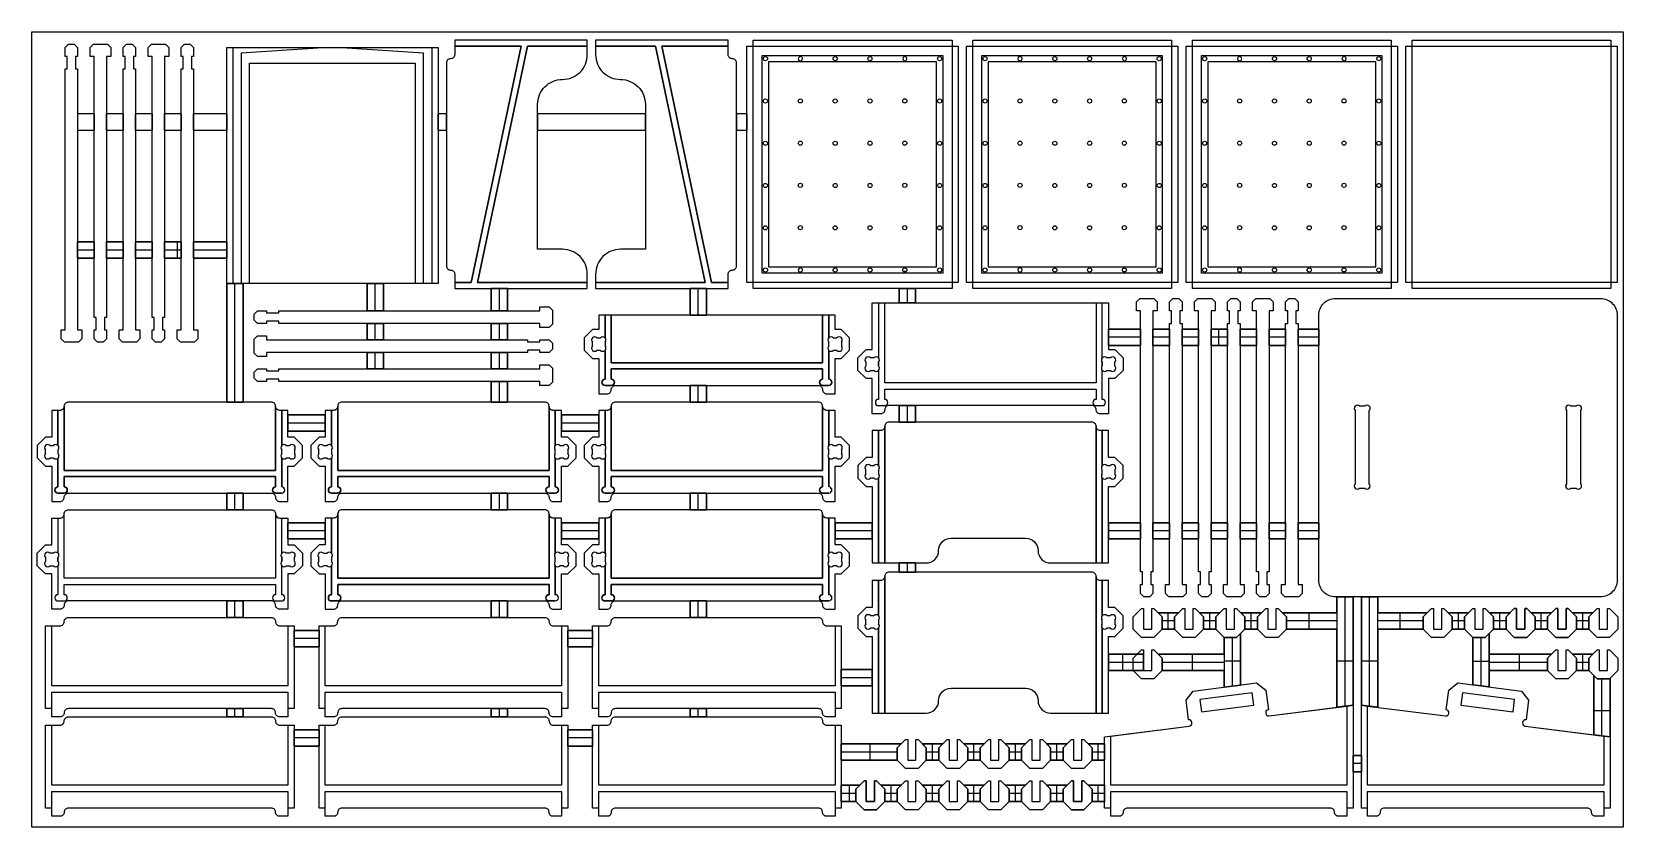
# Model space of a CAD drawing. Extents: x -158 to -62, y -42.7 to 5.3.
import ezdxf

# ---------------------------------------------------------------- set-up
doc = ezdxf.new("R2010")
doc.units = 0
doc.header["$MEASUREMENT"] = 0
for name, color, linetype in [('SOLIDS', 4, 'CONTINUOUS'), ('STOCK_PERIMETER', 1, 'CONTINUOUS'), ('TABS', 1, 'CONTINUOUS')]:
    doc.layers.add(name, color=color, linetype=linetype)

msp = doc.modelspace()

# ---------------------------------------------------------------- linework, layer by layer
at = {"layer": 'SOLIDS'}
for p, q in [((-132.512, 4.826, -0.5), (-132.512, 4.451, -0.5)), ((-124.512, 4.826, -0.5), (-132.512, 4.826, -0.5)), ((-132.512, 4.826, -0.137), (-132.512, 4.451, -0.137)), ((-124.512, 4.826, -0.137), (-132.512, 4.826, -0.137)), ((-132.512, 4.826, -0.137), (-132.512, 4.826, -0.5)), ((-124.512, 4.451, -0.137), (-124.512, 4.826, -0.137)), ((-124.512, 4.826, -0.137), (-124.512, 4.826, -0.5)), ((-116.012, 4.826, -0.5), (-124.012, 4.826, -0.5)), ((-124.012, 4.826, -0.137), (-124.012, 4.451, -0.137)), ((-116.012, 4.826, -0.137), (-124.012, 4.826, -0.137)), ((-124.012, 4.826, -0.137), (-124.012, 4.826, -0.5)), ((-116.012, 4.451, -0.5), (-116.012, 4.826, -0.5)), ((-116.012, 4.451, -0.137), (-116.012, 4.826, -0.137)), ((-116.012, 4.826, -0.137), (-116.012, 4.826, -0.5)), ((-114.512, 4.451, -0.5), (-114.512, 4.826, -0.5)), ((-114.512, 4.826, -0.5), (-114.512, 4.826, -0.137)), ((-114.512, 4.826, -0.5), (-102.512, 4.826, -0.5)), ((-114.512, 4.451, -0.137), (-114.512, 4.826, -0.137)), ((-114.512, 4.826, -0.137), (-102.512, 4.826, -0.137)), ((-102.512, 4.826, -0.5), (-102.512, 4.826, -0.137)), ((-102.512, 4.826, -0.5), (-102.512, 4.451, -0.5)), ((-102.512, 4.826, -0.137), (-102.512, 4.451, -0.137)), ((-101.262, 4.451, -0.5), (-101.262, 4.826, -0.5)), ((-101.262, 4.826, -0.5), (-101.262, 4.826, -0.137)), ((-101.262, 4.826, -0.5), (-89.262, 4.826, -0.5)), ((-101.262, 4.451, -0.137), (-101.262, 4.826, -0.137)), ((-101.262, 4.826, -0.137), (-89.262, 4.826, -0.137)), ((-89.262, 4.826, -0.5), (-89.262, 4.826, -0.137)), ((-89.262, 4.826, -0.5), (-89.262, 4.451, -0.5)), ((-89.262, 4.826, -0.137), (-89.262, 4.451, -0.137)), ((-88.012, 4.451, -0.5), (-88.012, 4.826, -0.5)), ((-88.012, 4.826, -0.5), (-88.012, 4.826, -0.137)), ((-88.012, 4.826, -0.5), (-76.012, 4.826, -0.5)), ((-88.012, 4.451, -0.137), (-88.012, 4.826, -0.137)), ((-88.012, 4.826, -0.137), (-76.012, 4.826, -0.137)), ((-76.012, 4.826, -0.5), (-76.012, 4.826, -0.137)), ((-76.012, 4.826, -0.5), (-76.012, 4.451, -0.5)), ((-76.012, 4.826, -0.137), (-76.012, 4.451, -0.137)), ((-74.762, 4.451, -0.5), (-74.762, 4.826, -0.5)), ((-74.762, 4.826, -0.5), (-74.762, 4.826, -0.137)), ((-74.762, 4.826, -0.5), (-62.762, 4.826, -0.5)), ((-74.762, 4.451, -0.137), (-74.762, 4.826, -0.137)), ((-74.762, 4.826, -0.137), (-62.762, 4.826, -0.137)), ((-62.762, 4.826, -0.5), (-62.762, 4.826, -0.137)), ((-62.762, 4.826, -0.5), (-62.762, 4.451, -0.5)), ((-62.762, 4.826, -0.137), (-62.762, 4.451, -0.137)), ((-156.012, 4.388, 0.238), (-155.812, 4.588, 0.238)), ((-156.012, 4.388, -0.5), (-155.812, 4.588, -0.5)), ((-156.012, 3.838, 0.238), (-156.012, 4.388, 0.238)), ((-156.012, 3.838, -0.5), (-156.012, 4.388, -0.5)), ((-156.012, 4.388, -0.5), (-156.012, 4.388, 0.238)), ((-155.812, 4.588, 0.238), (-155.462, 4.588, 0.238)), ((-155.812, 4.588, -0.5), (-155.812, 4.588, 0.238)), ((-155.812, 4.588, -0.5), (-155.462, 4.588, -0.5)), ((-155.462, 4.588, 0.238), (-155.262, 4.388, 0.238)), ((-155.462, 4.588, 0.238), (-155.462, 4.588, -0.5)), ((-155.462, 4.588, -0.5), (-155.262, 4.388, -0.5)), ((-155.262, 4.388, 0.238), (-155.262, 3.838, 0.238)), ((-155.262, 4.388, -0.5), (-155.262, 4.388, 0.238)), ((-155.262, 4.388, -0.5), (-155.262, 3.838, -0.5)), ((-154.512, 4.388, 0.238), (-154.312, 4.588, 0.238)), ((-154.512, 4.388, -0.5), (-154.312, 4.588, -0.5)), ((-154.512, 3.838, 0.238), (-154.512, 4.388, 0.238)), ((-154.512, 3.838, -0.5), (-154.512, 4.388, -0.5)), ((-154.512, 4.388, -0.5), (-154.512, 4.388, 0.238)), ((-154.312, 4.588, 0.238), (-153.462, 4.588, 0.238)), ((-154.312, 4.588, -0.5), (-154.312, 4.588, 0.238)), ((-154.312, 4.588, -0.5), (-153.462, 4.588, -0.5)), ((-153.462, 4.588, 0.238), (-153.262, 4.388, 0.238)), ((-153.462, 4.588, -0.5), (-153.462, 4.588, 0.238)), ((-153.462, 4.588, -0.5), (-153.262, 4.388, -0.5)), ((-153.262, 4.388, 0.238), (-153.262, 3.838, 0.238)), ((-153.262, 4.388, -0.5), (-153.262, 4.388, 0.238)), ((-153.262, 4.388, -0.5), (-153.262, 3.838, -0.5)), ((-152.512, 4.388, 0.238), (-152.312, 4.588, 0.238)), ((-152.512, 4.388, -0.5), (-152.312, 4.588, -0.5)), ((-152.512, 3.838, 0.238), (-152.512, 4.388, 0.238)), ((-152.512, 3.838, -0.5), (-152.512, 4.388, -0.5)), ((-152.512, 4.388, -0.5), (-152.512, 4.388, 0.238)), ((-152.312, 4.588, 0.238), (-151.962, 4.588, 0.238)), ((-152.312, 4.588, -0.5), (-152.312, 4.588, 0.238)), ((-152.312, 4.588, -0.5), (-151.962, 4.588, -0.5)), ((-151.962, 4.588, 0.238), (-151.762, 4.388, 0.238)), ((-151.962, 4.588, -0.5), (-151.962, 4.588, 0.238)), ((-151.962, 4.588, -0.5), (-151.762, 4.388, -0.5)), ((-151.762, 4.388, 0.238), (-151.762, 3.838, 0.238)), ((-151.762, 4.388, -0.5), (-151.762, 4.388, 0.238)), ((-151.762, 4.388, -0.5), (-151.762, 3.838, -0.5)), ((-151.012, 4.388, 0.238), (-150.812, 4.588, 0.238)), ((-151.012, 4.388, -0.5), (-150.812, 4.588, -0.5)), ((-151.012, 3.838, 0.238), (-151.012, 4.388, 0.238)), ((-151.012, 3.838, -0.5), (-151.012, 4.388, -0.5)), ((-151.012, 4.388, -0.5), (-151.012, 4.388, 0.238)), ((-150.812, 4.588, 0.238), (-149.962, 4.588, 0.238)), ((-150.812, 4.588, -0.5), (-150.812, 4.588, 0.238)), ((-150.812, 4.588, -0.5), (-149.962, 4.588, -0.5)), ((-149.962, 4.588, 0.238), (-149.762, 4.388, 0.238)), ((-149.962, 4.588, -0.5), (-149.962, 4.588, 0.238)), ((-149.962, 4.588, -0.5), (-149.762, 4.388, -0.5)), ((-149.762, 4.388, 0.238), (-149.762, 3.838, 0.238)), ((-149.762, 4.388, -0.5), (-149.762, 4.388, 0.238)), ((-149.762, 4.388, -0.5), (-149.762, 3.838, -0.5)), ((-149.012, 4.388, 0.238), (-148.812, 4.588, 0.238)), ((-149.012, 4.388, -0.5), (-148.812, 4.588, -0.5)), ((-149.012, 3.838, 0.238), (-149.012, 4.388, 0.238)), ((-149.012, 3.838, -0.5), (-149.012, 4.388, -0.5)), ((-149.012, 4.388, -0.5), (-149.012, 4.388, 0.238)), ((-148.812, 4.588, 0.238), (-148.462, 4.588, 0.238)), ((-148.812, 4.588, -0.5), (-148.812, 4.588, 0.238)), ((-148.812, 4.588, -0.5), (-148.462, 4.588, -0.5)), ((-148.462, 4.588, 0.238), (-148.262, 4.388, 0.238)), ((-148.462, 4.588, -0.5), (-148.462, 4.588, 0.238)), ((-148.462, 4.588, -0.5), (-148.262, 4.388, -0.5)), ((-148.262, 4.388, 0.238), (-148.262, 3.838, 0.238)), ((-148.262, 4.388, -0.5), (-148.262, 4.388, 0.238)), ((-148.262, 4.388, -0.5), (-148.262, 3.838, -0.5)), ((-146.262, -9.862, -0.5), (-146.262, 4.388, -0.5)), ((-146.262, 4.388, -0.5), (-146.262, 4.388, -0.137)), ((-146.262, 4.388, -0.5), (-133.512, 4.388, -0.5)), ((-146.262, -9.862, -0.137), (-146.262, 4.388, -0.137)), ((-146.262, 4.388, -0.137), (-145.887, 4.388, -0.137)), ((-145.887, -9.862, -0.137), (-145.887, 4.388, -0.137)), ((-145.887, -9.862, 0.238), (-145.887, 4.388, 0.238)), ((-145.887, 4.388, 0.238), (-145.887, 4.388, -0.137)), ((-145.887, 4.388, 0.238), (-140.137, 4.388, 0.238)), ((-140.137, 4.388, -0.137), (-145.393, 4.028, -0.137)), ((-140.137, 4.388, 0.238), (-145.393, 4.028, 0.238)), ((-145.393, 4.028, -0.137), (-145.393, 4.028, 0.238)), ((-145.393, 4.028, -0.137), (-145.393, -9.862, -0.137)), ((-145.393, 4.028, 0.238), (-145.393, -9.862, 0.238)), ((-140.137, 4.388, -0.137), (-140.137, 4.388, 0.238)), ((-140.137, 4.388, -0.137), (-139.637, 4.388, -0.137)), ((-134.388, 4.028, -0.137), (-139.637, 4.388, -0.137)), ((-134.388, 4.028, 0.238), (-139.637, 4.388, 0.238)), ((-139.637, 4.388, -0.137), (-139.637, 4.388, 0.238)), ((-139.637, 4.388, 0.238), (-133.887, 4.388, 0.238)), ((-134.388, -9.862, -0.137), (-134.388, 4.028, -0.137)), ((-134.388, 4.028, -0.137), (-134.388, 4.028, 0.238)), ((-134.388, -9.862, 0.238), (-134.388, 4.028, 0.238)), ((-133.887, 4.388, 0.238), (-133.887, -9.862, 0.238)), ((-133.887, 4.388, -0.137), (-133.887, 4.388, 0.238)), ((-133.887, 4.388, -0.137), (-133.512, 4.388, -0.137)), ((-133.887, 4.388, -0.137), (-133.887, -9.862, -0.137)), ((-133.512, 4.388, -0.5), (-133.512, 4.388, -0.137)), ((-133.512, 4.388, -0.5), (-133.512, -9.862, -0.5)), ((-133.512, 4.388, -0.137), (-133.512, -9.862, -0.137)), ((-132.512, 4.451, 0.238), (-132.512, 3.951, 0.238)), ((-132.512, 4.451, -0.5), (-132.512, 4.451, -0.137)), ((-132.512, 4.451, -0.5), (-132.512, 3.951, -0.5)), ((-128.512, 4.451, 0.238), (-132.512, 4.451, 0.238)), ((-132.512, 4.451, 0.238), (-132.512, 4.451, -0.137)), ((-132.512, 4.451, -0.137), (-128.512, 4.451, -0.137)), ((-132.512, 3.951, 0.238), (-132.512, 3.951, -0.5)), ((-128.512, 4.451, -0.137), (-131.512, -9.799, -0.137)), ((-131.512, -9.799, 0.238), (-128.512, 4.451, 0.238)), ((-131.129, -9.799, -0.137), (-128.129, 4.451, -0.137)), ((-128.129, 4.451, 0.238), (-131.129, -9.799, 0.238)), ((-128.512, 4.451, -0.137), (-128.512, 4.451, 0.238)), ((-128.129, 4.451, -0.137), (-128.129, 4.451, 0.238)), ((-128.129, 4.451, -0.137), (-124.512, 4.451, -0.137)), ((-124.512, 4.451, 0.238), (-128.129, 4.451, 0.238)), ((-124.512, 4.451, -0.137), (-124.512, 4.451, 0.238)), ((-120.396, 4.451, 0.238), (-124.012, 4.451, 0.238)), ((-124.012, 4.451, 0.238), (-124.012, 4.451, -0.137)), ((-124.012, 4.451, -0.137), (-120.396, 4.451, -0.137)), ((-120.396, 4.451, -0.137), (-120.396, 4.451, 0.238)), ((-120.396, 4.451, -0.137), (-117.396, -9.799, -0.137)), ((-117.396, -9.799, 0.238), (-120.396, 4.451, 0.238)), ((-117.012, -9.799, -0.137), (-120.012, 4.451, -0.137)), ((-120.012, 4.451, -0.137), (-120.012, 4.451, 0.238)), ((-120.012, 4.451, -0.137), (-116.012, 4.451, -0.137)), ((-120.012, 4.451, 0.238), (-117.012, -9.799, 0.238)), ((-116.012, 4.451, 0.238), (-120.012, 4.451, 0.238)), ((-116.012, 3.951, 0.238), (-116.012, 4.451, 0.238)), ((-116.012, 4.451, -0.137), (-116.012, 4.451, 0.238)), ((-116.012, 3.951, -0.5), (-116.012, 4.451, -0.5)), ((-116.012, 4.451, -0.137), (-116.012, 4.451, -0.5)), ((-116.012, 3.951, -0.5), (-116.012, 3.951, 0.238)), ((-114.887, -9.799, -0.5), (-114.887, 4.451, -0.5)), ((-114.887, 4.451, -0.5), (-114.887, 4.451, -0.137)), ((-114.887, 4.451, -0.5), (-114.512, 4.451, -0.5)), ((-114.887, -9.799, -0.137), (-114.887, 4.451, -0.137)), ((-114.887, 4.451, -0.137), (-114.512, 4.451, -0.137)), ((-114.512, 4.451, -0.5), (-114.512, 4.451, -0.137)), ((-114.512, -9.799, -0.137), (-114.512, 4.451, -0.137)), ((-114.512, 4.451, -0.137), (-102.512, 4.451, -0.137)), ((-114.512, -9.799, 0.238), (-114.512, 4.451, 0.238)), ((-114.512, 4.451, 0.238), (-102.512, 4.451, 0.238)), ((-114.512, 4.451, -0.137), (-114.512, 4.451, 0.238)), ((-113.955, -9.237, -0.137), (-113.955, 3.89, -0.137)), ((-113.955, 3.89, -0.137), (-113.955, 3.89, 0.238)), ((-113.955, 3.89, -0.137), (-103.075, 3.89, -0.137)), ((-113.955, -9.237, 0.238), (-113.955, 3.89, 0.238)), ((-113.955, 3.89, 0.238), (-103.075, 3.89, 0.238)), ((-103.075, 3.89, -0.137), (-103.075, 3.89, 0.238)), ((-103.075, 3.89, -0.137), (-103.075, -9.237, -0.137)), ((-103.075, 3.89, 0.238), (-103.075, -9.237, 0.238)), ((-102.512, 4.451, -0.5), (-102.512, 4.451, -0.137)), ((-102.512, 4.451, -0.5), (-102.137, 4.451, -0.5)), ((-102.512, 4.451, -0.137), (-102.512, -9.799, -0.137)), ((-102.512, 4.451, 0.238), (-102.512, -9.799, 0.238)), ((-102.512, 4.451, -0.137), (-102.137, 4.451, -0.137)), ((-102.512, 4.451, -0.137), (-102.512, 4.451, 0.238)), ((-102.137, 4.451, -0.5), (-102.137, 4.451, -0.137)), ((-102.137, 4.451, -0.5), (-102.137, -9.799, -0.5)), ((-102.137, 4.451, -0.137), (-102.137, -9.799, -0.137)), ((-101.637, -9.799, -0.5), (-101.637, 4.451, -0.5)), ((-101.637, 4.451, -0.5), (-101.637, 4.451, -0.137)), ((-101.637, 4.451, -0.5), (-101.262, 4.451, -0.5)), ((-101.637, -9.799, -0.137), (-101.637, 4.451, -0.137)), ((-101.637, 4.451, -0.137), (-101.262, 4.451, -0.137)), ((-101.262, 4.451, -0.5), (-101.262, 4.451, -0.137)), ((-101.262, -9.799, -0.137), (-101.262, 4.451, -0.137)), ((-101.262, 4.451, -0.137), (-89.262, 4.451, -0.137)), ((-101.262, -9.799, 0.238), (-101.262, 4.451, 0.238)), ((-101.262, 4.451, 0.238), (-89.262, 4.451, 0.238)), ((-101.262, 4.451, -0.137), (-101.262, 4.451, 0.238)), ((-100.705, -9.237, -0.137), (-100.705, 3.89, -0.137)), ((-100.705, 3.89, -0.137), (-100.705, 3.89, 0.238)), ((-100.705, 3.89, -0.137), (-89.825, 3.89, -0.137)), ((-100.705, -9.237, 0.238), (-100.705, 3.89, 0.238)), ((-100.705, 3.89, 0.238), (-89.825, 3.89, 0.238)), ((-89.825, 3.89, -0.137), (-89.825, 3.89, 0.238)), ((-89.825, 3.89, -0.137), (-89.825, -9.237, -0.137)), ((-89.825, 3.89, 0.238), (-89.825, -9.237, 0.238)), ((-89.262, 4.451, -0.5), (-89.262, 4.451, -0.137)), ((-89.262, 4.451, -0.5), (-88.887, 4.451, -0.5)), ((-89.262, 4.451, -0.137), (-89.262, -9.799, -0.137)), ((-89.262, 4.451, 0.238), (-89.262, -9.799, 0.238)), ((-89.262, 4.451, -0.137), (-88.887, 4.451, -0.137)), ((-89.262, 4.451, -0.137), (-89.262, 4.451, 0.238)), ((-88.887, 4.451, -0.5), (-88.887, 4.451, -0.137)), ((-88.887, 4.451, -0.5), (-88.887, -9.799, -0.5)), ((-88.887, 4.451, -0.137), (-88.887, -9.799, -0.137)), ((-88.387, -9.799, -0.5), (-88.387, 4.451, -0.5)), ((-88.387, 4.451, -0.5), (-88.387, 4.451, -0.137)), ((-88.387, 4.451, -0.5), (-88.012, 4.451, -0.5)), ((-88.387, -9.799, -0.137), (-88.387, 4.451, -0.137)), ((-88.387, 4.451, -0.137), (-88.012, 4.451, -0.137)), ((-88.012, 4.451, -0.5), (-88.012, 4.451, -0.137)), ((-88.012, -9.799, -0.137), (-88.012, 4.451, -0.137)), ((-88.012, 4.451, -0.137), (-76.012, 4.451, -0.137)), ((-88.012, -9.799, 0.238), (-88.012, 4.451, 0.238)), ((-88.012, 4.451, 0.238), (-76.012, 4.451, 0.238)), ((-88.012, 4.451, -0.137), (-88.012, 4.451, 0.238)), ((-87.455, -9.237, -0.137), (-87.455, 3.89, -0.137)), ((-87.455, 3.89, -0.137), (-87.455, 3.89, 0.238)), ((-87.455, 3.89, -0.137), (-76.575, 3.89, -0.137)), ((-87.455, -9.237, 0.238), (-87.455, 3.89, 0.238)), ((-87.455, 3.89, 0.238), (-76.575, 3.89, 0.238)), ((-76.575, 3.89, -0.137), (-76.575, 3.89, 0.238)), ((-76.575, 3.89, -0.137), (-76.575, -9.237, -0.137)), ((-76.575, 3.89, 0.238), (-76.575, -9.237, 0.238)), ((-76.012, 4.451, -0.5), (-76.012, 4.451, -0.137)), ((-76.012, 4.451, -0.5), (-75.637, 4.451, -0.5)), ((-76.012, 4.451, -0.137), (-76.012, -9.799, -0.137)), ((-76.012, 4.451, 0.238), (-76.012, -9.799, 0.238)), ((-76.012, 4.451, -0.137), (-75.637, 4.451, -0.137)), ((-76.012, 4.451, -0.137), (-76.012, 4.451, 0.238)), ((-75.637, 4.451, -0.5), (-75.637, 4.451, -0.137)), ((-75.637, 4.451, -0.5), (-75.637, -9.799, -0.5)), ((-75.637, 4.451, -0.137), (-75.637, -9.799, -0.137)), ((-75.137, -9.799, -0.5), (-75.137, 4.451, -0.5)), ((-75.137, 4.451, -0.5), (-75.137, 4.451, -0.137)), ((-75.137, 4.451, -0.5), (-74.762, 4.451, -0.5)), ((-75.137, -9.799, -0.137), (-75.137, 4.451, -0.137)), ((-75.137, 4.451, -0.137), (-74.762, 4.451, -0.137)), ((-74.762, 4.451, -0.5), (-74.762, 4.451, -0.137)), ((-74.762, -9.799, -0.137), (-74.762, 4.451, -0.137)), ((-74.762, 4.451, -0.137), (-62.762, 4.451, -0.137)), ((-74.762, -9.799, 0.238), (-74.762, 4.451, 0.238)), ((-74.762, 4.451, 0.238), (-62.762, 4.451, 0.238)), ((-74.762, 4.451, -0.137), (-74.762, 4.451, 0.238)), ((-62.762, 4.451, -0.137), (-62.762, 4.451, 0.238)), ((-62.762, 4.451, -0.5), (-62.387, 4.451, -0.5)), ((-62.762, 4.451, -0.137), (-62.762, -9.799, -0.137)), ((-62.762, 4.451, 0.238), (-62.762, -9.799, 0.238)), ((-62.762, 4.451, -0.137), (-62.387, 4.451, -0.137)), ((-62.762, 4.451, -0.137), (-62.762, 4.451, -0.5)), ((-62.387, 4.451, -0.5), (-62.387, 4.451, -0.137)), ((-62.387, 4.451, -0.5), (-62.387, -9.799, -0.5)), ((-62.387, 4.451, -0.137), (-62.387, -9.799, -0.137)), ((-155.887, 3.838, 0.238), (-156.012, 3.838, 0.238)), ((-155.887, 3.838, -0.5), (-156.012, 3.838, -0.5)), ((-156.012, 3.838, -0.5), (-156.012, 3.838, 0.238)), ((-156.012, 3.088, 0.238), (-155.887, 3.088, 0.238)), ((-156.012, -12.662, 0.238), (-156.012, 3.088, 0.238)), ((-156.012, -12.662, -0.5), (-156.012, 3.088, -0.5)), ((-156.012, 3.088, -0.5), (-156.012, 3.088, 0.238)), ((-156.012, 3.088, -0.5), (-155.887, 3.088, -0.5)), ((-155.887, 3.088, 0.238), (-155.887, 3.838, 0.238)), ((-155.887, 3.088, -0.5), (-155.887, 3.838, -0.5)), ((-155.887, 3.838, -0.5), (-155.887, 3.838, 0.238)), ((-155.887, 3.088, -0.5), (-155.887, 3.088, 0.238)), ((-155.387, 3.838, 0.238), (-155.387, 3.088, 0.238)), ((-155.262, 3.838, 0.238), (-155.387, 3.838, 0.238)), ((-155.262, 3.838, -0.5), (-155.387, 3.838, -0.5)), ((-155.387, 3.838, -0.5), (-155.387, 3.838, 0.238)), ((-155.387, 3.838, -0.5), (-155.387, 3.088, -0.5)), ((-155.387, 3.088, 0.238), (-155.262, 3.088, 0.238)), ((-155.387, 3.088, -0.5), (-155.387, 3.088, 0.238)), ((-155.387, 3.088, -0.5), (-155.262, 3.088, -0.5)), ((-155.262, 3.838, -0.5), (-155.262, 3.838, 0.238)), ((-155.262, 3.088, 0.238), (-155.262, -12.662, 0.238)), ((-155.262, 3.088, -0.5), (-155.262, 3.088, 0.238)), ((-155.262, 3.088, -0.5), (-155.262, -12.662, -0.5)), ((-154.262, 3.838, 0.238), (-154.512, 3.838, 0.238)), ((-154.262, 3.838, -0.5), (-154.512, 3.838, -0.5)), ((-154.512, 3.838, -0.5), (-154.512, 3.838, 0.238)), ((-154.262, -11.912, 0.238), (-154.262, 3.838, 0.238)), ((-154.262, -11.912, -0.5), (-154.262, 3.838, -0.5)), ((-154.262, 3.838, -0.5), (-154.262, 3.838, 0.238)), ((-153.512, 3.838, 0.238), (-153.512, -11.912, 0.238)), ((-153.262, 3.838, 0.238), (-153.512, 3.838, 0.238)), ((-153.262, 3.838, -0.5), (-153.512, 3.838, -0.5)), ((-153.512, 3.838, -0.5), (-153.512, 3.838, 0.238)), ((-153.512, 3.838, -0.5), (-153.512, -11.912, -0.5)), ((-153.262, 3.838, -0.5), (-153.262, 3.838, 0.238)), ((-152.387, 3.838, 0.238), (-152.512, 3.838, 0.238)), ((-152.387, 3.838, -0.5), (-152.512, 3.838, -0.5)), ((-152.512, 3.838, -0.5), (-152.512, 3.838, 0.238)), ((-152.512, 3.088, 0.238), (-152.387, 3.088, 0.238)), ((-152.512, -12.662, 0.238), (-152.512, 3.088, 0.238)), ((-152.512, -12.662, -0.5), (-152.512, 3.088, -0.5)), ((-152.512, 3.088, -0.5), (-152.512, 3.088, 0.238)), ((-152.512, 3.088, -0.5), (-152.387, 3.088, -0.5)), ((-152.387, 3.088, 0.238), (-152.387, 3.838, 0.238)), ((-152.387, 3.088, -0.5), (-152.387, 3.838, -0.5)), ((-152.387, 3.838, -0.5), (-152.387, 3.838, 0.238)), ((-152.387, 3.088, -0.5), (-152.387, 3.088, 0.238)), ((-151.887, 3.838, 0.238), (-151.887, 3.088, 0.238)), ((-151.762, 3.838, 0.238), (-151.887, 3.838, 0.238)), ((-151.762, 3.838, -0.5), (-151.887, 3.838, -0.5)), ((-151.887, 3.838, -0.5), (-151.887, 3.838, 0.238)), ((-151.887, 3.838, -0.5), (-151.887, 3.088, -0.5)), ((-151.887, 3.088, 0.238), (-151.762, 3.088, 0.238)), ((-151.887, 3.088, -0.5), (-151.887, 3.088, 0.238)), ((-151.887, 3.088, -0.5), (-151.762, 3.088, -0.5)), ((-151.762, 3.838, -0.5), (-151.762, 3.838, 0.238)), ((-151.762, 3.088, 0.238), (-151.762, -12.662, 0.238)), ((-151.762, 3.088, -0.5), (-151.762, 3.088, 0.238)), ((-151.762, 3.088, -0.5), (-151.762, -12.662, -0.5)), ((-150.762, 3.838, 0.238), (-151.012, 3.838, 0.238)), ((-151.012, 3.838, 0.238), (-151.012, 3.838, -0.5)), ((-150.762, 3.838, -0.5), (-151.012, 3.838, -0.5)), ((-150.762, -11.912, 0.238), (-150.762, 3.838, 0.238)), ((-150.762, -11.912, -0.5), (-150.762, 3.838, -0.5)), ((-150.762, 3.838, -0.5), (-150.762, 3.838, 0.238)), ((-150.012, 3.838, 0.238), (-150.012, -11.912, 0.238)), ((-149.762, 3.838, 0.238), (-150.012, 3.838, 0.238)), ((-149.762, 3.838, -0.5), (-150.012, 3.838, -0.5)), ((-150.012, 3.838, -0.5), (-150.012, 3.838, 0.238)), ((-150.012, 3.838, -0.5), (-150.012, -11.912, -0.5)), ((-149.762, 3.838, -0.5), (-149.762, 3.838, 0.238)), ((-148.887, 3.838, 0.238), (-149.012, 3.838, 0.238)), ((-148.887, 3.838, -0.5), (-149.012, 3.838, -0.5)), ((-149.012, 3.838, -0.5), (-149.012, 3.838, 0.238)), ((-149.012, 3.088, 0.238), (-148.887, 3.088, 0.238)), ((-149.012, -12.662, 0.238), (-149.012, 3.088, 0.238)), ((-149.012, -12.662, -0.5), (-149.012, 3.088, -0.5)), ((-149.012, 3.088, -0.5), (-149.012, 3.088, 0.238)), ((-149.012, 3.088, -0.5), (-148.887, 3.088, -0.5)), ((-148.887, 3.088, 0.238), (-148.887, 3.838, 0.238)), ((-148.887, 3.088, -0.5), (-148.887, 3.838, -0.5)), ((-148.887, 3.838, -0.5), (-148.887, 3.838, 0.238)), ((-148.887, 3.088, -0.5), (-148.887, 3.088, 0.238)), ((-148.387, 3.838, 0.238), (-148.387, 3.088, 0.238)), ((-148.262, 3.838, 0.238), (-148.387, 3.838, 0.238)), ((-148.262, 3.838, -0.5), (-148.387, 3.838, -0.5)), ((-148.387, 3.838, -0.5), (-148.387, 3.838, 0.238)), ((-148.387, 3.838, -0.5), (-148.387, 3.088, -0.5)), ((-148.387, 3.088, 0.238), (-148.262, 3.088, 0.238)), ((-148.387, 3.088, -0.5), (-148.387, 3.088, 0.238)), ((-148.387, 3.088, -0.5), (-148.262, 3.088, -0.5)), ((-148.262, 3.838, -0.5), (-148.262, 3.838, 0.238)), ((-148.262, 3.088, 0.238), (-148.262, -12.662, 0.238)), ((-148.262, 3.088, -0.5), (-148.262, 3.088, 0.238)), ((-148.262, 3.088, -0.5), (-148.262, -12.662, -0.5)), ((-144.893, 3.428, -0.137), (-144.893, 3.428, 0.238)), ((-144.893, 3.428, -0.137), (-134.888, 3.428, -0.137)), ((-144.893, -9.862, 0.238), (-144.893, 3.428, 0.238)), ((-144.893, 3.428, 0.238), (-134.888, 3.428, 0.238)), ((-144.893, -9.862, -0.137), (-144.893, 3.428, -0.137)), ((-134.888, 3.428, -0.137), (-134.888, 3.428, 0.238)), ((-134.888, 3.428, -0.137), (-134.888, -9.862, -0.137)), ((-134.888, 3.428, 0.238), (-134.888, -9.862, 0.238)), ((-113.892, 3.702, -0.137), (-113.892, 3.702, -0.5)), ((-103.45, 3.515, -0.137), (-113.58, 3.515, -0.137)), ((-113.58, 3.515, -0.137), (-113.58, 3.515, 0.238)), ((-113.58, 3.515, -0.137), (-113.58, -8.862, -0.137)), ((-103.45, 3.515, 0.238), (-113.58, 3.515, 0.238)), ((-113.58, 3.515, 0.238), (-113.58, -8.862, 0.238)), ((-111.786, 3.705, -0.5), (-111.786, 3.705, -0.137)), ((-111.573, 3.617, -0.137), (-111.573, 3.617, -0.5)), ((-109.65, 3.787, -0.137), (-109.65, 3.787, -0.5)), ((-107.555, 3.787, -0.137), (-107.555, 3.787, -0.5)), ((-105.486, 3.705, -0.5), (-105.486, 3.705, -0.137)), ((-105.275, 3.617, -0.137), (-105.275, 3.617, -0.5)), ((-103.45, -8.862, -0.137), (-103.45, 3.515, -0.137)), ((-103.45, 3.515, -0.137), (-103.45, 3.515, 0.238)), ((-103.45, -8.862, 0.238), (-103.45, 3.515, 0.238)), ((-103.137, 3.702, -0.137), (-103.137, 3.702, -0.5)), ((-100.642, 3.702, -0.137), (-100.642, 3.702, -0.5)), ((-90.2, 3.515, -0.137), (-100.33, 3.515, -0.137)), ((-100.33, 3.515, -0.137), (-100.33, 3.515, 0.238)), ((-100.33, 3.515, -0.137), (-100.33, -8.862, -0.137)), ((-90.2, 3.515, 0.238), (-100.33, 3.515, 0.238)), ((-100.33, 3.515, 0.238), (-100.33, -8.862, 0.238)), ((-98.536, 3.705, -0.5), (-98.536, 3.705, -0.137)), ((-98.323, 3.617, -0.137), (-98.323, 3.617, -0.5)), ((-96.4, 3.787, -0.137), (-96.4, 3.787, -0.5)), ((-94.305, 3.787, -0.137), (-94.305, 3.787, -0.5)), ((-92.236, 3.705, -0.5), (-92.236, 3.705, -0.137)), ((-92.025, 3.617, -0.137), (-92.025, 3.617, -0.5)), ((-90.2, -8.862, -0.137), (-90.2, 3.515, -0.137)), ((-90.2, 3.515, -0.137), (-90.2, 3.515, 0.238)), ((-90.2, -8.862, 0.238), (-90.2, 3.515, 0.238)), ((-89.887, 3.702, -0.137), (-89.887, 3.702, -0.5)), ((-87.392, 3.702, -0.137), (-87.392, 3.702, -0.5)), ((-76.95, 3.515, -0.137), (-87.08, 3.515, -0.137)), ((-87.08, 3.515, -0.137), (-87.08, 3.515, 0.238)), ((-87.08, 3.515, -0.137), (-87.08, -8.862, -0.137)), ((-76.95, 3.515, 0.238), (-87.08, 3.515, 0.238)), ((-87.08, 3.515, 0.238), (-87.08, -8.862, 0.238)), ((-85.286, 3.705, -0.5), (-85.286, 3.705, -0.137)), ((-85.073, 3.617, -0.137), (-85.073, 3.617, -0.5)), ((-83.15, 3.787, -0.137), (-83.15, 3.787, -0.5)), ((-81.055, 3.787, -0.137), (-81.055, 3.787, -0.5)), ((-78.986, 3.705, -0.5), (-78.986, 3.705, -0.137)), ((-78.775, 3.617, -0.137), (-78.775, 3.617, -0.5)), ((-76.95, -8.862, -0.137), (-76.95, 3.515, -0.137)), ((-76.95, 3.515, -0.137), (-76.95, 3.515, 0.238)), ((-76.95, -8.862, 0.238), (-76.95, 3.515, 0.238)), ((-76.637, 3.702, -0.137), (-76.637, 3.702, -0.5)), ((-113.682, 1.242, -0.137), (-113.682, 1.242, -0.5)), ((-111.786, 1.155, 0.238), (-111.786, 1.155, -0.5)), ((-109.434, 1.151, 0.238), (-109.434, 1.151, -0.5)), ((-107.462, 1.028, 0.238), (-107.462, 1.028, -0.5)), ((-105.486, 1.156, 0.238), (-105.486, 1.156, -0.5)), ((-103.137, 1.151, -0.137), (-103.137, 1.151, -0.5)), ((-100.432, 1.242, -0.137), (-100.432, 1.242, -0.5)), ((-98.536, 1.155, 0.238), (-98.536, 1.155, -0.5)), ((-96.184, 1.151, 0.238), (-96.184, 1.151, -0.5)), ((-94.212, 1.028, 0.238), (-94.212, 1.028, -0.5)), ((-92.236, 1.156, 0.238), (-92.236, 1.156, -0.5)), ((-89.887, 1.151, -0.137), (-89.887, 1.151, -0.5)), ((-87.182, 1.242, -0.137), (-87.182, 1.242, -0.5)), ((-85.286, 1.155, 0.238), (-85.286, 1.155, -0.5)), ((-82.934, 1.151, 0.238), (-82.934, 1.151, -0.5)), ((-80.962, 1.028, 0.238), (-80.962, 1.028, -0.5)), ((-78.986, 1.156, 0.238), (-78.986, 1.156, -0.5)), ((-76.637, 1.151, -0.137), (-76.637, 1.151, -0.5)), ((-113.682, -1.308, -0.137), (-113.682, -1.308, -0.5)), ((-111.785, -1.396, 0.238), (-111.785, -1.396, -0.5)), ((-109.433, -1.4, 0.238), (-109.433, -1.4, -0.5)), ((-107.461, -1.523, 0.238), (-107.461, -1.523, -0.5)), ((-105.486, -1.395, 0.238), (-105.486, -1.395, -0.5)), ((-103.177, -1.308, -0.137), (-103.177, -1.308, -0.5)), ((-100.432, -1.308, -0.137), (-100.432, -1.308, -0.5)), ((-98.535, -1.396, 0.238), (-98.535, -1.396, -0.5)), ((-96.183, -1.4, 0.238), (-96.183, -1.4, -0.5)), ((-94.211, -1.523, 0.238), (-94.211, -1.523, -0.5)), ((-92.236, -1.395, 0.238), (-92.236, -1.395, -0.5)), ((-89.927, -1.308, -0.137), (-89.927, -1.308, -0.5)), ((-87.182, -1.308, -0.137), (-87.182, -1.308, -0.5)), ((-85.285, -1.396, 0.238), (-85.285, -1.396, -0.5)), ((-82.933, -1.4, 0.238), (-82.933, -1.4, -0.5)), ((-80.961, -1.523, 0.238), (-80.961, -1.523, -0.5)), ((-78.986, -1.395, 0.238), (-78.986, -1.395, -0.5)), ((-76.677, -1.308, -0.137), (-76.677, -1.308, -0.5)), ((-113.682, -3.855, -0.137), (-113.682, -3.855, -0.5)), ((-111.785, -3.943, 0.238), (-111.785, -3.943, -0.5)), ((-109.433, -3.948, 0.238), (-109.433, -3.948, -0.5)), ((-107.461, -4.071, 0.238), (-107.461, -4.071, -0.5)), ((-105.486, -3.943, 0.238), (-105.486, -3.943, -0.5)), ((-103.177, -3.855, -0.137), (-103.177, -3.855, -0.5)), ((-100.432, -3.855, -0.137), (-100.432, -3.855, -0.5)), ((-98.535, -3.943, 0.238), (-98.535, -3.943, -0.5)), ((-96.183, -3.948, 0.238), (-96.183, -3.948, -0.5)), ((-94.211, -4.071, 0.238), (-94.211, -4.071, -0.5)), ((-92.236, -3.943, 0.238), (-92.236, -3.943, -0.5)), ((-89.927, -3.855, -0.137), (-89.927, -3.855, -0.5)), ((-87.182, -3.855, -0.137), (-87.182, -3.855, -0.5)), ((-85.285, -3.943, 0.238), (-85.285, -3.943, -0.5)), ((-82.933, -3.948, 0.238), (-82.933, -3.948, -0.5)), ((-80.961, -4.071, 0.238), (-80.961, -4.071, -0.5)), ((-78.986, -3.943, 0.238), (-78.986, -3.943, -0.5)), ((-76.677, -3.855, -0.137), (-76.677, -3.855, -0.5)), ((-113.682, -6.413, -0.137), (-113.682, -6.413, -0.5)), ((-111.787, -6.498, 0.238), (-111.787, -6.498, -0.5)), ((-109.435, -6.503, 0.238), (-109.435, -6.503, -0.5)), ((-107.463, -6.625, 0.238), (-107.463, -6.625, -0.5)), ((-105.488, -6.497, 0.238), (-105.488, -6.497, -0.5)), ((-103.177, -6.413, -0.137), (-103.177, -6.413, -0.5)), ((-100.432, -6.413, -0.137), (-100.432, -6.413, -0.5)), ((-98.537, -6.498, 0.238), (-98.537, -6.498, -0.5)), ((-96.185, -6.503, 0.238), (-96.185, -6.503, -0.5)), ((-94.213, -6.625, 0.238), (-94.213, -6.625, -0.5)), ((-92.238, -6.497, 0.238), (-92.238, -6.497, -0.5)), ((-89.927, -6.413, -0.137), (-89.927, -6.413, -0.5)), ((-87.182, -6.413, -0.137), (-87.182, -6.413, -0.5)), ((-85.287, -6.498, 0.238), (-85.287, -6.498, -0.5)), ((-82.935, -6.503, 0.238), (-82.935, -6.503, -0.5)), ((-80.963, -6.625, 0.238), (-80.963, -6.625, -0.5)), ((-78.988, -6.497, 0.238), (-78.988, -6.497, -0.5)), ((-76.677, -6.413, -0.137), (-76.677, -6.413, -0.5)), ((-127.512, -7.799, 0.238), (-127.512, -7.799, -0.5)), ((-121.012, -7.799, 0.238), (-121.012, -7.799, -0.5)), ((-103.075, -9.237, -0.137), (-113.955, -9.237, -0.137)), ((-103.075, -9.237, 0.238), (-113.955, -9.237, 0.238)), ((-113.955, -9.237, 0.238), (-113.955, -9.237, -0.137)), ((-113.682, -8.958, -0.137), (-113.682, -8.958, -0.5)), ((-113.58, -8.862, -0.137), (-103.45, -8.862, -0.137)), ((-113.58, -8.862, 0.238), (-103.45, -8.862, 0.238)), ((-113.58, -8.862, 0.238), (-113.58, -8.862, -0.137)), ((-111.786, -9.047, -0.5), (-111.786, -9.047, -0.137)), ((-111.573, -9.134, -0.137), (-111.573, -9.134, -0.5)), ((-109.65, -8.964, -0.137), (-109.65, -8.964, -0.5)), ((-107.555, -8.964, -0.137), (-107.555, -8.964, -0.5)), ((-105.486, -9.044, -0.137), (-105.486, -9.044, -0.5)), ((-103.45, -8.862, -0.137), (-103.45, -8.862, 0.238)), ((-103.137, -9.049, -0.137), (-103.137, -9.049, -0.5)), ((-103.075, -9.237, -0.137), (-103.075, -9.237, 0.238)), ((-89.825, -9.237, -0.137), (-100.705, -9.237, -0.137)), ((-89.825, -9.237, 0.238), (-100.705, -9.237, 0.238)), ((-100.705, -9.237, 0.238), (-100.705, -9.237, -0.137)), ((-100.432, -8.958, -0.137), (-100.432, -8.958, -0.5)), ((-100.33, -8.862, -0.137), (-90.2, -8.862, -0.137)), ((-100.33, -8.862, 0.238), (-90.2, -8.862, 0.238)), ((-100.33, -8.862, 0.238), (-100.33, -8.862, -0.137)), ((-98.536, -9.047, -0.5), (-98.536, -9.047, -0.137)), ((-98.323, -9.134, -0.137), (-98.323, -9.134, -0.5)), ((-96.4, -8.964, -0.137), (-96.4, -8.964, -0.5)), ((-94.305, -8.964, -0.137), (-94.305, -8.964, -0.5)), ((-92.236, -9.044, -0.137), (-92.236, -9.044, -0.5)), ((-90.2, -8.862, -0.137), (-90.2, -8.862, 0.238)), ((-89.887, -9.049, -0.137), (-89.887, -9.049, -0.5)), ((-89.825, -9.237, -0.137), (-89.825, -9.237, 0.238)), ((-76.575, -9.237, -0.137), (-87.455, -9.237, -0.137)), ((-76.575, -9.237, 0.238), (-87.455, -9.237, 0.238)), ((-87.455, -9.237, 0.238), (-87.455, -9.237, -0.137)), ((-87.182, -8.958, -0.137), (-87.182, -8.958, -0.5)), ((-87.08, -8.862, -0.137), (-76.95, -8.862, -0.137)), ((-87.08, -8.862, 0.238), (-76.95, -8.862, 0.238)), ((-87.08, -8.862, 0.238), (-87.08, -8.862, -0.137)), ((-85.286, -9.047, -0.5), (-85.286, -9.047, -0.137)), ((-85.073, -9.134, -0.137), (-85.073, -9.134, -0.5)), ((-83.15, -8.964, -0.137), (-83.15, -8.964, -0.5)), ((-81.055, -8.964, -0.137), (-81.055, -8.964, -0.5)), ((-78.986, -9.044, -0.137), (-78.986, -9.044, -0.5)), ((-76.95, -8.862, -0.137), (-76.95, -8.862, 0.238)), ((-76.637, -9.049, -0.137), (-76.637, -9.049, -0.5)), ((-76.575, -9.237, -0.137), (-76.575, -9.237, 0.238)), ((-145.887, -9.862, -0.5), (-146.262, -9.862, -0.5)), ((-145.887, -9.862, -0.137), (-146.262, -9.862, -0.137)), ((-146.262, -9.862, -0.137), (-146.262, -9.862, -0.5)), ((-133.887, -9.862, -0.5), (-145.887, -9.862, -0.5)), ((-145.887, -9.862, -0.5), (-145.887, -9.862, -0.137)), ((-145.393, -9.862, -0.137), (-145.887, -9.862, -0.137)), ((-145.393, -9.862, 0.238), (-145.887, -9.862, 0.238)), ((-145.887, -9.862, -0.137), (-145.887, -9.862, 0.238)), ((-145.393, -9.862, -0.137), (-145.393, -9.862, 0.238)), ((-144.893, -9.862, -0.137), (-145.393, -9.862, -0.137)), ((-144.893, -9.862, -0.137), (-144.893, -9.862, 0.238)), ((-134.888, -9.862, 0.238), (-144.893, -9.862, 0.238)), ((-134.888, -9.862, 0.238), (-134.888, -9.862, -0.137)), ((-134.388, -9.862, -0.137), (-134.888, -9.862, -0.137)), ((-133.887, -9.862, 0.238), (-134.388, -9.862, 0.238)), ((-133.887, -9.862, -0.137), (-134.388, -9.862, -0.137)), ((-134.388, -9.862, -0.137), (-134.388, -9.862, 0.238)), ((-133.512, -9.862, -0.5), (-133.887, -9.862, -0.5)), ((-133.887, -9.862, -0.5), (-133.887, -9.862, -0.137)), ((-133.512, -9.862, -0.137), (-133.887, -9.862, -0.137)), ((-133.887, -9.862, -0.137), (-133.887, -9.862, 0.238)), ((-133.512, -9.862, -0.5), (-133.512, -9.862, -0.137)), ((-131.512, -9.799, -0.137), (-132.512, -9.799, -0.137)), ((-132.512, -9.799, 0.238), (-131.512, -9.799, 0.238)), ((-132.512, -9.799, -0.137), (-132.512, -9.799, 0.238)), ((-132.512, -9.799, -0.137), (-132.512, -10.174, -0.137)), ((-132.512, -10.174, -0.5), (-124.512, -10.174, -0.5)), ((-132.512, -10.174, -0.137), (-124.512, -10.174, -0.137)), ((-132.512, -10.174, -0.137), (-132.512, -10.174, -0.5)), ((-131.512, -9.799, 0.238), (-131.512, -9.799, -0.137)), ((-131.129, -9.799, 0.238), (-124.512, -9.799, 0.238)), ((-131.129, -9.799, 0.238), (-131.129, -9.799, -0.137)), ((-124.512, -9.799, -0.137), (-131.129, -9.799, -0.137)), ((-124.512, -9.799, 0.238), (-124.512, -9.799, -0.137)), ((-124.512, -10.174, -0.137), (-124.512, -9.799, -0.137)), ((-124.512, -10.174, -0.137), (-124.512, -10.174, -0.5)), ((-117.396, -9.799, -0.137), (-124.012, -9.799, -0.137)), ((-124.012, -9.799, 0.238), (-117.396, -9.799, 0.238)), ((-124.012, -9.799, -0.137), (-124.012, -9.799, 0.238)), ((-124.012, -9.799, -0.137), (-124.012, -10.174, -0.137)), ((-124.012, -10.174, -0.5), (-116.012, -10.174, -0.5)), ((-124.012, -10.174, -0.137), (-116.012, -10.174, -0.137)), ((-124.012, -10.174, -0.137), (-124.012, -10.174, -0.5)), ((-117.396, -9.799, -0.137), (-117.396, -9.799, 0.238)), ((-117.012, -9.799, -0.137), (-117.012, -9.799, 0.238)), ((-117.012, -9.799, 0.238), (-116.012, -9.799, 0.238)), ((-116.012, -9.799, -0.137), (-117.012, -9.799, -0.137)), ((-116.012, -9.799, 0.238), (-116.012, -9.799, -0.137)), ((-116.012, -10.174, -0.137), (-116.012, -9.799, -0.137)), ((-116.012, -10.174, -0.137), (-116.012, -10.174, -0.5)), ((-114.512, -9.799, -0.5), (-114.887, -9.799, -0.5)), ((-114.887, -9.799, -0.5), (-114.887, -9.799, -0.137)), ((-114.512, -9.799, -0.137), (-114.887, -9.799, -0.137)), ((-114.512, -10.174, -0.5), (-114.512, -9.799, -0.5)), ((-114.512, -9.799, -0.5), (-114.512, -9.799, -0.137)), ((-102.512, -9.799, -0.137), (-114.512, -9.799, -0.137)), ((-102.512, -9.799, 0.238), (-114.512, -9.799, 0.238)), ((-114.512, -10.174, -0.137), (-114.512, -9.799, -0.137)), ((-114.512, -9.799, -0.137), (-114.512, -9.799, 0.238)), ((-102.512, -10.174, -0.5), (-114.512, -10.174, -0.5)), ((-114.512, -10.174, -0.5), (-114.512, -10.174, -0.137)), ((-102.512, -10.174, -0.137), (-114.512, -10.174, -0.137)), ((-102.137, -9.799, -0.5), (-102.512, -9.799, -0.5)), ((-102.512, -9.799, -0.5), (-102.512, -9.799, -0.137)), ((-102.512, -9.799, -0.5), (-102.512, -10.174, -0.5)), ((-102.137, -9.799, -0.137), (-102.512, -9.799, -0.137)), ((-102.512, -9.799, -0.137), (-102.512, -10.174, -0.137)), ((-102.512, -9.799, 0.238), (-102.512, -9.799, -0.137)), ((-102.512, -10.174, -0.5), (-102.512, -10.174, -0.137)), ((-102.137, -9.799, -0.137), (-102.137, -9.799, -0.5)), ((-101.262, -9.799, -0.5), (-101.637, -9.799, -0.5)), ((-101.637, -9.799, -0.5), (-101.637, -9.799, -0.137)), ((-101.262, -9.799, -0.137), (-101.637, -9.799, -0.137)), ((-101.262, -10.174, -0.5), (-101.262, -9.799, -0.5)), ((-101.262, -9.799, -0.5), (-101.262, -9.799, -0.137)), ((-89.262, -9.799, -0.137), (-101.262, -9.799, -0.137)), ((-89.262, -9.799, 0.238), (-101.262, -9.799, 0.238)), ((-101.262, -10.174, -0.137), (-101.262, -9.799, -0.137)), ((-101.262, -9.799, -0.137), (-101.262, -9.799, 0.238)), ((-89.262, -10.174, -0.5), (-101.262, -10.174, -0.5)), ((-101.262, -10.174, -0.5), (-101.262, -10.174, -0.137)), ((-89.262, -10.174, -0.137), (-101.262, -10.174, -0.137)), ((-88.887, -9.799, -0.5), (-89.262, -9.799, -0.5)), ((-89.262, -9.799, -0.5), (-89.262, -9.799, -0.137)), ((-89.262, -9.799, -0.5), (-89.262, -10.174, -0.5)), ((-88.887, -9.799, -0.137), (-89.262, -9.799, -0.137)), ((-89.262, -9.799, -0.137), (-89.262, -10.174, -0.137)), ((-89.262, -9.799, 0.238), (-89.262, -9.799, -0.137)), ((-89.262, -10.174, -0.5), (-89.262, -10.174, -0.137)), ((-88.887, -9.799, -0.137), (-88.887, -9.799, -0.5)), ((-88.012, -9.799, -0.5), (-88.387, -9.799, -0.5)), ((-88.387, -9.799, -0.5), (-88.387, -9.799, -0.137)), ((-88.012, -9.799, -0.137), (-88.387, -9.799, -0.137)), ((-88.012, -10.174, -0.5), (-88.012, -9.799, -0.5)), ((-88.012, -9.799, -0.5), (-88.012, -9.799, -0.137)), ((-76.012, -9.799, -0.137), (-88.012, -9.799, -0.137)), ((-76.012, -9.799, 0.238), (-88.012, -9.799, 0.238)), ((-88.012, -10.174, -0.137), (-88.012, -9.799, -0.137)), ((-88.012, -9.799, -0.137), (-88.012, -9.799, 0.238)), ((-76.012, -10.174, -0.5), (-88.012, -10.174, -0.5)), ((-88.012, -10.174, -0.5), (-88.012, -10.174, -0.137)), ((-76.012, -10.174, -0.137), (-88.012, -10.174, -0.137)), ((-75.637, -9.799, -0.5), (-76.012, -9.799, -0.5)), ((-76.012, -9.799, -0.5), (-76.012, -9.799, -0.137)), ((-76.012, -9.799, -0.5), (-76.012, -10.174, -0.5)), ((-75.637, -9.799, -0.137), (-76.012, -9.799, -0.137)), ((-76.012, -9.799, -0.137), (-76.012, -10.174, -0.137)), ((-76.012, -9.799, 0.238), (-76.012, -9.799, -0.137)), ((-76.012, -10.174, -0.5), (-76.012, -10.174, -0.137)), ((-75.637, -9.799, -0.137), (-75.637, -9.799, -0.5)), ((-74.762, -9.799, -0.5), (-75.137, -9.799, -0.5)), ((-75.137, -9.799, -0.5), (-75.137, -9.799, -0.137)), ((-74.762, -9.799, -0.137), (-75.137, -9.799, -0.137)), ((-74.762, -10.174, -0.5), (-74.762, -9.799, -0.5)), ((-74.762, -9.799, -0.5), (-74.762, -9.799, -0.137)), ((-62.762, -9.799, -0.137), (-74.762, -9.799, -0.137)), ((-62.762, -9.799, 0.238), (-74.762, -9.799, 0.238)), ((-74.762, -10.174, -0.137), (-74.762, -9.799, -0.137)), ((-74.762, -9.799, 0.238), (-74.762, -9.799, -0.137)), ((-62.762, -10.174, -0.5), (-74.762, -10.174, -0.5)), ((-74.762, -10.174, -0.5), (-74.762, -10.174, -0.137)), ((-62.762, -10.174, -0.137), (-74.762, -10.174, -0.137)), ((-62.387, -9.799, -0.5), (-62.762, -9.799, -0.5)), ((-62.762, -9.799, -0.5), (-62.762, -9.799, -0.137)), ((-62.762, -9.799, -0.5), (-62.762, -10.174, -0.5)), ((-62.387, -9.799, -0.137), (-62.762, -9.799, -0.137)), ((-62.762, -9.799, -0.137), (-62.762, -10.174, -0.137)), ((-62.762, -9.799, -0.137), (-62.762, -9.799, 0.238)), ((-62.762, -10.174, -0.5), (-62.762, -10.174, -0.137)), ((-62.387, -9.799, -0.5), (-62.387, -9.799, -0.137)), ((-144.619, -11.718, 0.238), (-144.419, -11.518, 0.238)), ((-144.619, -11.718, -0.5), (-144.419, -11.518, -0.5)), ((-144.419, -11.518, 0.238), (-143.869, -11.518, 0.238)), ((-144.419, -11.518, -0.5), (-144.419, -11.518, 0.238)), ((-144.419, -11.518, -0.5), (-143.869, -11.518, -0.5)), ((-143.869, -11.518, 0.238), (-143.869, -11.643, 0.238)), ((-143.869, -11.518, -0.5), (-143.869, -11.518, 0.238)), ((-143.869, -11.518, -0.5), (-143.869, -11.643, -0.5)), ((-143.119, -11.518, 0.238), (-127.369, -11.518, 0.238)), ((-143.119, -11.643, 0.238), (-143.119, -11.518, 0.238)), ((-143.119, -11.643, -0.5), (-143.119, -11.518, -0.5)), ((-143.119, -11.518, -0.5), (-143.119, -11.518, 0.238)), ((-143.119, -11.518, -0.5), (-127.369, -11.518, -0.5)), ((-127.369, -11.268, 0.238), (-126.819, -11.268, 0.238)), ((-127.369, -11.518, 0.238), (-127.369, -11.268, 0.238)), ((-127.369, -11.268, 0.238), (-127.369, -11.268, -0.5)), ((-127.369, -11.268, -0.5), (-126.819, -11.268, -0.5)), ((-127.369, -11.518, -0.5), (-127.369, -11.268, -0.5)), ((-127.369, -11.518, -0.5), (-127.369, -11.518, 0.238)), ((-126.819, -11.268, 0.238), (-126.619, -11.468, 0.238)), ((-126.819, -11.268, -0.5), (-126.819, -11.268, 0.238)), ((-126.819, -11.268, -0.5), (-126.619, -11.468, -0.5)), ((-126.619, -11.468, 0.238), (-126.619, -12.318, 0.238)), ((-126.619, -11.468, -0.5), (-126.619, -11.468, 0.238)), ((-126.619, -11.468, -0.5), (-126.619, -12.318, -0.5)), ((-107.32, -11.028, 0.238), (-106.945, -11.028, 0.238)), ((-107.32, -13.856, 0.238), (-107.32, -11.028, 0.238)), ((-107.32, -11.028, -0.5), (-93.07, -11.028, -0.5)), ((-107.32, -13.856, -0.5), (-107.32, -11.028, -0.5)), ((-107.32, -11.028, 0.238), (-107.32, -11.028, -0.5)), ((-106.945, -11.028, 0.238), (-106.945, -14.351, 0.238)), ((-106.945, -11.028, -0.137), (-106.945, -11.028, 0.238)), ((-106.945, -11.028, -0.137), (-106.57, -11.028, -0.137)), ((-106.945, -11.028, -0.137), (-106.945, -14.351, -0.137)), ((-106.57, -15.856, -0.137), (-106.57, -11.028, -0.137)), ((-106.57, -15.856, 0.238), (-106.57, -11.028, 0.238)), ((-106.57, -11.028, 0.238), (-106.57, -11.028, -0.137)), ((-106.57, -11.028, 0.238), (-93.82, -11.028, 0.238)), ((-93.82, -11.028, 0.238), (-93.82, -15.856, 0.238)), ((-93.82, -11.028, -0.137), (-93.82, -11.028, 0.238)), ((-93.82, -11.028, -0.137), (-93.445, -11.028, -0.137)), ((-93.82, -11.028, -0.137), (-93.82, -15.856, -0.137)), ((-93.445, -14.351, 0.238), (-93.445, -11.028, 0.238)), ((-93.445, -11.028, 0.238), (-93.445, -11.028, -0.137)), ((-93.445, -11.028, 0.238), (-93.07, -11.028, 0.238)), ((-93.445, -14.351, -0.137), (-93.445, -11.028, -0.137)), ((-93.07, -11.028, 0.238), (-93.07, -13.856, 0.238)), ((-93.07, -11.028, 0.238), (-93.07, -11.028, -0.5)), ((-93.07, -11.028, -0.5), (-93.07, -13.856, -0.5)), ((-91.387, -10.971, 0.238), (-91.187, -10.771, 0.238)), ((-91.387, -10.971, -0.5), (-91.187, -10.771, -0.5)), ((-91.387, -11.521, 0.238), (-91.387, -10.971, 0.238)), ((-91.387, -11.521, -0.5), (-91.387, -10.971, -0.5)), ((-91.387, -10.971, -0.5), (-91.387, -10.971, 0.238)), ((-91.187, -10.771, 0.238), (-90.337, -10.771, 0.238)), ((-91.187, -10.771, -0.5), (-91.187, -10.771, 0.238)), ((-91.187, -10.771, -0.5), (-90.337, -10.771, -0.5)), ((-90.337, -10.771, 0.238), (-90.137, -10.971, 0.238)), ((-90.337, -10.771, -0.5), (-90.337, -10.771, 0.238)), ((-90.337, -10.771, -0.5), (-90.137, -10.971, -0.5)), ((-90.137, -10.971, 0.238), (-90.137, -11.521, 0.238)), ((-90.137, -10.971, -0.5), (-90.137, -10.971, 0.238)), ((-90.137, -10.971, -0.5), (-90.137, -11.521, -0.5)), ((-89.387, -10.971, 0.238), (-89.187, -10.771, 0.238)), ((-89.387, -10.971, -0.5), (-89.187, -10.771, -0.5)), ((-89.387, -11.521, 0.238), (-89.387, -10.971, 0.238)), ((-89.387, -11.521, -0.5), (-89.387, -10.971, -0.5)), ((-89.387, -10.971, -0.5), (-89.387, -10.971, 0.238)), ((-89.187, -10.771, 0.238), (-88.837, -10.771, 0.238)), ((-89.187, -10.771, -0.5), (-89.187, -10.771, 0.238)), ((-89.187, -10.771, -0.5), (-88.837, -10.771, -0.5)), ((-88.837, -10.771, 0.238), (-88.637, -10.971, 0.238)), ((-88.837, -10.771, -0.5), (-88.837, -10.771, 0.238)), ((-88.837, -10.771, -0.5), (-88.637, -10.971, -0.5)), ((-88.637, -10.971, 0.238), (-88.637, -11.521, 0.238)), ((-88.637, -10.971, -0.5), (-88.637, -10.971, 0.238)), ((-88.637, -10.971, -0.5), (-88.637, -11.521, -0.5)), ((-87.887, -10.971, 0.238), (-87.687, -10.771, 0.238)), ((-87.887, -10.971, -0.5), (-87.687, -10.771, -0.5)), ((-87.887, -11.521, 0.238), (-87.887, -10.971, 0.238)), ((-87.887, -11.521, -0.5), (-87.887, -10.971, -0.5)), ((-87.887, -10.971, -0.5), (-87.887, -10.971, 0.238)), ((-87.687, -10.771, 0.238), (-86.837, -10.771, 0.238)), ((-87.687, -10.771, -0.5), (-87.687, -10.771, 0.238)), ((-87.687, -10.771, -0.5), (-86.837, -10.771, -0.5)), ((-86.837, -10.771, 0.238), (-86.637, -10.971, 0.238)), ((-86.837, -10.771, -0.5), (-86.837, -10.771, 0.238)), ((-86.837, -10.771, -0.5), (-86.637, -10.971, -0.5)), ((-86.637, -10.971, 0.238), (-86.637, -11.521, 0.238)), ((-86.637, -10.971, -0.5), (-86.637, -10.971, 0.238)), ((-86.637, -10.971, -0.5), (-86.637, -11.521, -0.5)), ((-85.887, -10.971, 0.238), (-85.687, -10.771, 0.238)), ((-85.887, -10.971, -0.5), (-85.687, -10.771, -0.5)), ((-85.887, -11.521, 0.238), (-85.887, -10.971, 0.238)), ((-85.887, -11.521, -0.5), (-85.887, -10.971, -0.5)), ((-85.887, -10.971, -0.5), (-85.887, -10.971, 0.238)), ((-85.687, -10.771, 0.238), (-85.337, -10.771, 0.238)), ((-85.687, -10.771, -0.5), (-85.687, -10.771, 0.238)), ((-85.687, -10.771, -0.5), (-85.337, -10.771, -0.5)), ((-85.337, -10.771, 0.238), (-85.137, -10.971, 0.238)), ((-85.337, -10.771, -0.5), (-85.337, -10.771, 0.238)), ((-85.337, -10.771, -0.5), (-85.137, -10.971, -0.5)), ((-85.137, -10.971, 0.238), (-85.137, -11.521, 0.238)), ((-85.137, -10.971, -0.5), (-85.137, -10.971, 0.238)), ((-85.137, -10.971, -0.5), (-85.137, -11.521, -0.5)), ((-84.387, -10.971, 0.238), (-84.187, -10.771, 0.238)), ((-84.387, -10.971, -0.5), (-84.187, -10.771, -0.5)), ((-84.387, -11.521, 0.238), (-84.387, -10.971, 0.238)), ((-84.387, -11.521, -0.5), (-84.387, -10.971, -0.5)), ((-84.387, -10.971, -0.5), (-84.387, -10.971, 0.238)), ((-84.187, -10.771, 0.238), (-83.337, -10.771, 0.238)), ((-84.187, -10.771, -0.5), (-84.187, -10.771, 0.238)), ((-84.187, -10.771, -0.5), (-83.337, -10.771, -0.5)), ((-83.337, -10.771, 0.238), (-83.137, -10.971, 0.238)), ((-83.337, -10.771, -0.5), (-83.337, -10.771, 0.238)), ((-83.337, -10.771, -0.5), (-83.137, -10.971, -0.5)), ((-83.137, -10.971, 0.238), (-83.137, -11.521, 0.238)), ((-83.137, -10.971, -0.5), (-83.137, -10.971, 0.238)), ((-83.137, -10.971, -0.5), (-83.137, -11.521, -0.5)), ((-82.387, -10.971, 0.238), (-82.187, -10.771, 0.238)), ((-82.387, -10.971, -0.5), (-82.187, -10.771, -0.5)), ((-82.387, -11.521, 0.238), (-82.387, -10.971, 0.238)), ((-82.387, -11.521, -0.5), (-82.387, -10.971, -0.5)), ((-82.387, -10.971, -0.5), (-82.387, -10.971, 0.238)), ((-82.187, -10.771, 0.238), (-81.837, -10.771, 0.238)), ((-82.187, -10.771, -0.5), (-82.187, -10.771, 0.238)), ((-82.187, -10.771, -0.5), (-81.837, -10.771, -0.5)), ((-81.837, -10.771, 0.238), (-81.637, -10.971, 0.238)), ((-81.837, -10.771, -0.5), (-81.837, -10.771, 0.238)), ((-81.837, -10.771, -0.5), (-81.637, -10.971, -0.5)), ((-81.637, -10.971, 0.238), (-81.637, -11.521, 0.238)), ((-81.637, -10.971, -0.5), (-81.637, -10.971, 0.238)), ((-81.637, -10.971, -0.5), (-81.637, -11.521, -0.5)), ((-154.137, -11.912, 0.238), (-154.262, -11.912, 0.238)), ((-154.137, -11.912, -0.5), (-154.262, -11.912, -0.5)), ((-154.262, -11.912, -0.5), (-154.262, -11.912, 0.238)), ((-154.137, -12.662, 0.238), (-154.137, -11.912, 0.238)), ((-154.137, -12.662, -0.5), (-154.137, -11.912, -0.5)), ((-154.137, -11.912, -0.5), (-154.137, -11.912, 0.238)), ((-153.637, -11.912, 0.238), (-153.637, -12.662, 0.238)), ((-153.512, -11.912, 0.238), (-153.637, -11.912, 0.238)), ((-153.512, -11.912, -0.5), (-153.637, -11.912, -0.5)), ((-153.637, -11.912, -0.5), (-153.637, -11.912, 0.238)), ((-153.637, -11.912, -0.5), (-153.637, -12.662, -0.5)), ((-153.512, -11.912, -0.5), (-153.512, -11.912, 0.238)), ((-150.637, -11.912, 0.238), (-150.762, -11.912, 0.238)), ((-150.637, -11.912, -0.5), (-150.762, -11.912, -0.5)), ((-150.762, -11.912, -0.5), (-150.762, -11.912, 0.238)), ((-150.637, -12.662, 0.238), (-150.637, -11.912, 0.238)), ((-150.637, -12.662, -0.5), (-150.637, -11.912, -0.5)), ((-150.637, -11.912, -0.5), (-150.637, -11.912, 0.238)), ((-150.137, -11.912, 0.238), (-150.137, -12.662, 0.238)), ((-150.012, -11.912, 0.238), (-150.137, -11.912, 0.238)), ((-150.012, -11.912, -0.5), (-150.137, -11.912, -0.5)), ((-150.137, -11.912, -0.5), (-150.137, -11.912, 0.238)), ((-150.137, -11.912, -0.5), (-150.137, -12.662, -0.5)), ((-150.012, -11.912, -0.5), (-150.012, -11.912, 0.238)), ((-144.619, -12.068, 0.238), (-144.619, -11.718, 0.238)), ((-144.619, -12.068, -0.5), (-144.619, -11.718, -0.5)), ((-144.619, -11.718, -0.5), (-144.619, -11.718, 0.238)), ((-144.419, -12.268, 0.238), (-144.619, -12.068, 0.238)), ((-144.419, -12.268, -0.5), (-144.619, -12.068, -0.5)), ((-144.619, -12.068, -0.5), (-144.619, -12.068, 0.238)), ((-143.869, -12.268, 0.238), (-144.419, -12.268, 0.238)), ((-143.869, -12.268, -0.5), (-144.419, -12.268, -0.5)), ((-144.419, -12.268, -0.5), (-144.419, -12.268, 0.238)), ((-143.869, -11.643, 0.238), (-143.119, -11.643, 0.238)), ((-143.869, -11.643, -0.5), (-143.869, -11.643, 0.238)), ((-143.869, -11.643, -0.5), (-143.119, -11.643, -0.5)), ((-143.869, -12.143, 0.238), (-143.869, -12.268, 0.238)), ((-143.119, -12.143, 0.238), (-143.869, -12.143, 0.238)), ((-143.119, -12.143, -0.5), (-143.869, -12.143, -0.5)), ((-143.869, -12.143, -0.5), (-143.869, -12.143, 0.238)), ((-143.869, -12.143, -0.5), (-143.869, -12.268, -0.5)), ((-143.869, -12.268, -0.5), (-143.869, -12.268, 0.238)), ((-143.119, -11.643, -0.5), (-143.119, -11.643, 0.238)), ((-143.119, -12.268, 0.238), (-143.119, -12.143, 0.238)), ((-143.119, -12.268, -0.5), (-143.119, -12.143, -0.5)), ((-143.119, -12.143, -0.5), (-143.119, -12.143, 0.238)), ((-127.369, -12.268, 0.238), (-143.119, -12.268, 0.238)), ((-127.369, -12.268, -0.5), (-143.119, -12.268, -0.5)), ((-143.119, -12.268, -0.5), (-143.119, -12.268, 0.238)), ((-127.369, -12.518, 0.238), (-127.369, -12.268, 0.238)), ((-127.369, -12.518, -0.5), (-127.369, -12.268, -0.5)), ((-127.369, -12.268, -0.5), (-127.369, -12.268, 0.238)), ((-126.619, -12.318, 0.238), (-126.819, -12.518, 0.238)), ((-126.619, -12.318, -0.5), (-126.819, -12.518, -0.5)), ((-126.619, -12.318, -0.5), (-126.619, -12.318, 0.238)), ((-123.82, -11.769, 0.238), (-123.82, -12.644, 0.238)), ((-123.82, -11.769, 0.238), (-123.82, -11.769, -0.5)), ((-123.82, -11.769, -0.5), (-123.82, -12.644, -0.5)), ((-109.57, -11.769, -0.5), (-123.82, -11.769, -0.5)), ((-123.445, -11.769, 0.238), (-123.82, -11.769, 0.238)), ((-123.445, -13.139, 0.238), (-123.445, -11.769, 0.238)), ((-123.445, -11.769, 0.238), (-123.445, -11.769, -0.137)), ((-123.07, -11.769, -0.137), (-123.445, -11.769, -0.137)), ((-123.445, -11.769, -0.137), (-123.445, -13.139, -0.137)), ((-123.07, -14.644, -0.137), (-123.07, -11.769, -0.137)), ((-123.07, -11.769, 0.238), (-123.07, -14.644, 0.238)), ((-123.07, -11.769, -0.137), (-123.07, -11.769, 0.238)), ((-110.32, -11.769, 0.238), (-123.07, -11.769, 0.238)), ((-110.32, -14.644, 0.238), (-110.32, -11.769, 0.238)), ((-110.32, -11.769, 0.238), (-110.32, -11.769, -0.137)), ((-109.945, -11.769, -0.137), (-110.32, -11.769, -0.137)), ((-110.32, -11.769, -0.137), (-110.32, -14.644, -0.137)), ((-109.57, -11.769, 0.238), (-109.945, -11.769, 0.238)), ((-109.945, -11.769, 0.238), (-109.945, -13.139, 0.238)), ((-109.945, -11.769, -0.137), (-109.945, -11.769, 0.238)), ((-109.945, -13.139, -0.137), (-109.945, -11.769, -0.137)), ((-109.57, -12.644, 0.238), (-109.57, -11.769, 0.238)), ((-109.57, -12.644, -0.5), (-109.57, -11.769, -0.5)), ((-109.57, -11.769, 0.238), (-109.57, -11.769, -0.5)), ((-91.137, -11.521, 0.238), (-91.387, -11.521, 0.238)), ((-91.137, -11.521, -0.5), (-91.387, -11.521, -0.5)), ((-91.387, -11.521, -0.5), (-91.387, -11.521, 0.238)), ((-91.137, -27.271, 0.238), (-91.137, -11.521, 0.238)), ((-91.137, -11.521, 0.238), (-91.137, -11.521, -0.5)), ((-91.137, -27.271, -0.5), (-91.137, -11.521, -0.5)), ((-90.137, -11.521, 0.238), (-90.387, -11.521, 0.238)), ((-90.387, -11.521, 0.238), (-90.387, -27.271, 0.238)), ((-90.137, -11.521, -0.5), (-90.387, -11.521, -0.5)), ((-90.387, -11.521, -0.5), (-90.387, -11.521, 0.238)), ((-90.387, -11.521, -0.5), (-90.387, -27.271, -0.5)), ((-90.137, -11.521, -0.5), (-90.137, -11.521, 0.238)), ((-89.262, -11.521, 0.238), (-89.387, -11.521, 0.238)), ((-89.262, -11.521, -0.5), (-89.387, -11.521, -0.5)), ((-89.387, -11.521, -0.5), (-89.387, -11.521, 0.238)), ((-89.387, -28.021, 0.238), (-89.387, -12.271, 0.238)), ((-89.387, -12.271, 0.238), (-89.262, -12.271, 0.238)), ((-89.387, -28.021, -0.5), (-89.387, -12.271, -0.5)), ((-89.387, -12.271, -0.5), (-89.387, -12.271, 0.238)), ((-89.387, -12.271, -0.5), (-89.262, -12.271, -0.5)), ((-89.262, -12.271, 0.238), (-89.262, -11.521, 0.238)), ((-89.262, -12.271, -0.5), (-89.262, -11.521, -0.5)), ((-89.262, -11.521, -0.5), (-89.262, -11.521, 0.238)), ((-89.262, -12.271, -0.5), (-89.262, -12.271, 0.238)), ((-88.637, -11.521, 0.238), (-88.762, -11.521, 0.238)), ((-88.762, -11.521, 0.238), (-88.762, -12.271, 0.238)), ((-88.637, -11.521, -0.5), (-88.762, -11.521, -0.5)), ((-88.762, -11.521, -0.5), (-88.762, -11.521, 0.238)), ((-88.762, -11.521, -0.5), (-88.762, -12.271, -0.5)), ((-88.762, -12.271, 0.238), (-88.637, -12.271, 0.238)), ((-88.762, -12.271, -0.5), (-88.762, -12.271, 0.238)), ((-88.762, -12.271, -0.5), (-88.637, -12.271, -0.5)), ((-88.637, -11.521, -0.5), (-88.637, -11.521, 0.238)), ((-88.637, -12.271, 0.238), (-88.637, -28.021, 0.238)), ((-88.637, -12.271, -0.5), (-88.637, -12.271, 0.238)), ((-88.637, -12.271, -0.5), (-88.637, -28.021, -0.5)), ((-87.637, -11.521, 0.238), (-87.887, -11.521, 0.238)), ((-87.637, -11.521, -0.5), (-87.887, -11.521, -0.5)), ((-87.887, -11.521, -0.5), (-87.887, -11.521, 0.238)), ((-87.637, -27.271, 0.238), (-87.637, -11.521, 0.238)), ((-87.637, -27.271, -0.5), (-87.637, -11.521, -0.5)), ((-87.637, -11.521, -0.5), (-87.637, -11.521, 0.238)), ((-86.637, -11.521, 0.238), (-86.887, -11.521, 0.238)), ((-86.887, -11.521, 0.238), (-86.887, -27.271, 0.238)), ((-86.637, -11.521, -0.5), (-86.887, -11.521, -0.5)), ((-86.887, -11.521, -0.5), (-86.887, -11.521, 0.238)), ((-86.887, -11.521, -0.5), (-86.887, -27.271, -0.5)), ((-86.637, -11.521, -0.5), (-86.637, -11.521, 0.238)), ((-85.762, -11.521, 0.238), (-85.887, -11.521, 0.238)), ((-85.762, -11.521, -0.5), (-85.887, -11.521, -0.5)), ((-85.887, -11.521, -0.5), (-85.887, -11.521, 0.238)), ((-85.887, -28.021, 0.238), (-85.887, -12.271, 0.238)), ((-85.887, -12.271, 0.238), (-85.762, -12.271, 0.238)), ((-85.887, -28.021, -0.5), (-85.887, -12.271, -0.5)), ((-85.887, -12.271, -0.5), (-85.887, -12.271, 0.238)), ((-85.887, -12.271, -0.5), (-85.762, -12.271, -0.5)), ((-85.762, -12.271, 0.238), (-85.762, -11.521, 0.238)), ((-85.762, -12.271, -0.5), (-85.762, -11.521, -0.5)), ((-85.762, -11.521, -0.5), (-85.762, -11.521, 0.238)), ((-85.762, -12.271, -0.5), (-85.762, -12.271, 0.238)), ((-85.137, -11.521, 0.238), (-85.262, -11.521, 0.238)), ((-85.262, -11.521, 0.238), (-85.262, -12.271, 0.238)), ((-85.137, -11.521, -0.5), (-85.262, -11.521, -0.5)), ((-85.262, -11.521, -0.5), (-85.262, -11.521, 0.238)), ((-85.262, -11.521, -0.5), (-85.262, -12.271, -0.5)), ((-85.262, -12.271, 0.238), (-85.137, -12.271, 0.238)), ((-85.262, -12.271, -0.5), (-85.262, -12.271, 0.238)), ((-85.262, -12.271, -0.5), (-85.137, -12.271, -0.5)), ((-85.137, -11.521, -0.5), (-85.137, -11.521, 0.238)), ((-85.137, -12.271, 0.238), (-85.137, -28.021, 0.238)), ((-85.137, -12.271, -0.5), (-85.137, -12.271, 0.238)), ((-85.137, -12.271, -0.5), (-85.137, -28.021, -0.5)), ((-84.137, -11.521, 0.238), (-84.387, -11.521, 0.238)), ((-84.387, -11.521, 0.238), (-84.387, -11.521, -0.5)), ((-84.137, -11.521, -0.5), (-84.387, -11.521, -0.5)), ((-84.137, -27.271, 0.238), (-84.137, -11.521, 0.238)), ((-84.137, -27.271, -0.5), (-84.137, -11.521, -0.5)), ((-84.137, -11.521, -0.5), (-84.137, -11.521, 0.238)), ((-83.137, -11.521, 0.238), (-83.387, -11.521, 0.238)), ((-83.387, -11.521, 0.238), (-83.387, -27.271, 0.238)), ((-83.137, -11.521, -0.5), (-83.387, -11.521, -0.5)), ((-83.387, -11.521, -0.5), (-83.387, -11.521, 0.238)), ((-83.387, -11.521, -0.5), (-83.387, -27.271, -0.5)), ((-83.137, -11.521, -0.5), (-83.137, -11.521, 0.238)), ((-82.262, -11.521, 0.238), (-82.387, -11.521, 0.238)), ((-82.262, -11.521, -0.5), (-82.387, -11.521, -0.5)), ((-82.387, -11.521, -0.5), (-82.387, -11.521, 0.238)), ((-82.387, -28.021, 0.238), (-82.387, -12.271, 0.238)), ((-82.387, -12.271, 0.238), (-82.262, -12.271, 0.238)), ((-82.387, -28.021, -0.5), (-82.387, -12.271, -0.5)), ((-82.387, -12.271, -0.5), (-82.387, -12.271, 0.238)), ((-82.387, -12.271, -0.5), (-82.262, -12.271, -0.5)), ((-82.262, -12.271, 0.238), (-82.262, -11.521, 0.238)), ((-82.262, -12.271, -0.5), (-82.262, -11.521, -0.5)), ((-82.262, -11.521, -0.5), (-82.262, -11.521, 0.238)), ((-82.262, -12.271, -0.5), (-82.262, -12.271, 0.238)), ((-81.637, -11.521, 0.238), (-81.762, -11.521, 0.238)), ((-81.762, -11.521, 0.238), (-81.762, -12.271, 0.238)), ((-81.637, -11.521, -0.5), (-81.762, -11.521, -0.5)), ((-81.762, -11.521, -0.5), (-81.762, -11.521, 0.238)), ((-81.762, -11.521, -0.5), (-81.762, -12.271, -0.5)), ((-81.762, -12.271, 0.238), (-81.637, -12.271, 0.238)), ((-81.762, -12.271, -0.5), (-81.762, -12.271, 0.238)), ((-81.762, -12.271, -0.5), (-81.637, -12.271, -0.5)), ((-81.637, -11.521, -0.5), (-81.637, -11.521, 0.238)), ((-81.637, -12.271, 0.238), (-81.637, -28.021, 0.238)), ((-81.637, -12.271, -0.5), (-81.637, -12.271, 0.238)), ((-81.637, -12.271, -0.5), (-81.637, -28.021, -0.5)), ((-156.262, -12.662, 0.238), (-156.012, -12.662, 0.238)), ((-156.262, -13.212, 0.238), (-156.262, -12.662, 0.238)), ((-156.262, -13.212, -0.5), (-156.262, -12.662, -0.5)), ((-156.262, -12.662, -0.5), (-156.262, -12.662, 0.238)), ((-156.262, -12.662, -0.5), (-156.012, -12.662, -0.5)), ((-156.062, -13.412, 0.238), (-156.262, -13.212, 0.238)), ((-156.062, -13.412, -0.5), (-156.262, -13.212, -0.5)), ((-156.262, -13.212, -0.5), (-156.262, -13.212, 0.238)), ((-155.212, -13.412, 0.238), (-156.062, -13.412, 0.238)), ((-155.212, -13.412, -0.5), (-156.062, -13.412, -0.5)), ((-156.062, -13.412, -0.5), (-156.062, -13.412, 0.238)), ((-156.012, -12.662, -0.5), (-156.012, -12.662, 0.238)), ((-155.262, -12.662, 0.238), (-155.012, -12.662, 0.238)), ((-155.262, -12.662, -0.5), (-155.262, -12.662, 0.238)), ((-155.262, -12.662, -0.5), (-155.012, -12.662, -0.5)), ((-155.012, -13.212, 0.238), (-155.212, -13.412, 0.238)), ((-155.012, -13.212, -0.5), (-155.212, -13.412, -0.5)), ((-155.212, -13.412, -0.5), (-155.212, -13.412, 0.238)), ((-155.012, -12.662, 0.238), (-155.012, -13.212, 0.238)), ((-155.012, -12.662, -0.5), (-155.012, -12.662, 0.238)), ((-155.012, -12.662, -0.5), (-155.012, -13.212, -0.5)), ((-155.012, -13.212, -0.5), (-155.012, -13.212, 0.238)), ((-154.262, -12.662, 0.238), (-154.137, -12.662, 0.238)), ((-154.262, -13.212, 0.238), (-154.262, -12.662, 0.238)), ((-154.262, -13.212, -0.5), (-154.262, -12.662, -0.5)), ((-154.262, -12.662, -0.5), (-154.262, -12.662, 0.238)), ((-154.262, -12.662, -0.5), (-154.137, -12.662, -0.5)), ((-154.062, -13.412, 0.238), (-154.262, -13.212, 0.238)), ((-154.062, -13.412, -0.5), (-154.262, -13.212, -0.5)), ((-154.262, -13.212, -0.5), (-154.262, -13.212, 0.238)), ((-154.137, -12.662, -0.5), (-154.137, -12.662, 0.238)), ((-153.712, -13.412, 0.238), (-154.062, -13.412, 0.238)), ((-154.062, -13.412, 0.238), (-154.062, -13.412, -0.5)), ((-153.712, -13.412, -0.5), (-154.062, -13.412, -0.5)), ((-153.512, -13.212, 0.238), (-153.712, -13.412, 0.238)), ((-153.512, -13.212, -0.5), (-153.712, -13.412, -0.5)), ((-153.712, -13.412, -0.5), (-153.712, -13.412, 0.238)), ((-153.637, -12.662, 0.238), (-153.512, -12.662, 0.238)), ((-153.637, -12.662, -0.5), (-153.637, -12.662, 0.238)), ((-153.637, -12.662, -0.5), (-153.512, -12.662, -0.5)), ((-153.512, -12.662, 0.238), (-153.512, -13.212, 0.238)), ((-153.512, -12.662, -0.5), (-153.512, -12.662, 0.238)), ((-153.512, -12.662, -0.5), (-153.512, -13.212, -0.5)), ((-153.512, -13.212, -0.5), (-153.512, -13.212, 0.238)), ((-152.762, -12.662, 0.238), (-152.512, -12.662, 0.238)), ((-152.762, -13.212, 0.238), (-152.762, -12.662, 0.238)), ((-152.762, -13.212, -0.5), (-152.762, -12.662, -0.5)), ((-152.762, -12.662, -0.5), (-152.762, -12.662, 0.238)), ((-152.762, -12.662, -0.5), (-152.512, -12.662, -0.5)), ((-152.562, -13.412, 0.238), (-152.762, -13.212, 0.238)), ((-152.562, -13.412, -0.5), (-152.762, -13.212, -0.5)), ((-152.762, -13.212, -0.5), (-152.762, -13.212, 0.238)), ((-151.712, -13.412, 0.238), (-152.562, -13.412, 0.238)), ((-151.712, -13.412, -0.5), (-152.562, -13.412, -0.5)), ((-152.562, -13.412, -0.5), (-152.562, -13.412, 0.238)), ((-152.512, -12.662, -0.5), (-152.512, -12.662, 0.238)), ((-151.762, -12.662, 0.238), (-151.512, -12.662, 0.238)), ((-151.762, -12.662, -0.5), (-151.762, -12.662, 0.238)), ((-151.762, -12.662, -0.5), (-151.512, -12.662, -0.5)), ((-151.512, -13.212, 0.238), (-151.712, -13.412, 0.238)), ((-151.512, -13.212, -0.5), (-151.712, -13.412, -0.5)), ((-151.712, -13.412, -0.5), (-151.712, -13.412, 0.238)), ((-151.512, -12.662, 0.238), (-151.512, -13.212, 0.238)), ((-151.512, -12.662, 0.238), (-151.512, -12.662, -0.5)), ((-151.512, -12.662, -0.5), (-151.512, -13.212, -0.5)), ((-151.512, -13.212, -0.5), (-151.512, -13.212, 0.238)), ((-150.762, -12.662, 0.238), (-150.637, -12.662, 0.238)), ((-150.762, -13.212, 0.238), (-150.762, -12.662, 0.238)), ((-150.762, -13.212, -0.5), (-150.762, -12.662, -0.5)), ((-150.762, -12.662, -0.5), (-150.762, -12.662, 0.238)), ((-150.762, -12.662, -0.5), (-150.637, -12.662, -0.5)), ((-150.562, -13.412, 0.238), (-150.762, -13.212, 0.238)), ((-150.562, -13.412, -0.5), (-150.762, -13.212, -0.5)), ((-150.762, -13.212, -0.5), (-150.762, -13.212, 0.238)), ((-150.637, -12.662, -0.5), (-150.637, -12.662, 0.238)), ((-150.212, -13.412, 0.238), (-150.562, -13.412, 0.238)), ((-150.212, -13.412, -0.5), (-150.562, -13.412, -0.5)), ((-150.562, -13.412, -0.5), (-150.562, -13.412, 0.238)), ((-150.012, -13.212, 0.238), (-150.212, -13.412, 0.238)), ((-150.012, -13.212, -0.5), (-150.212, -13.412, -0.5)), ((-150.212, -13.412, -0.5), (-150.212, -13.412, 0.238)), ((-150.137, -12.662, 0.238), (-150.012, -12.662, 0.238)), ((-150.137, -12.662, -0.5), (-150.137, -12.662, 0.238)), ((-150.137, -12.662, -0.5), (-150.012, -12.662, -0.5)), ((-150.012, -12.662, 0.238), (-150.012, -13.212, 0.238)), ((-150.012, -12.662, -0.5), (-150.012, -12.662, 0.238)), ((-150.012, -12.662, -0.5), (-150.012, -13.212, -0.5)), ((-150.012, -13.212, -0.5), (-150.012, -13.212, 0.238)), ((-149.262, -12.662, 0.238), (-149.012, -12.662, 0.238)), ((-149.262, -13.212, 0.238), (-149.262, -12.662, 0.238)), ((-149.262, -13.212, -0.5), (-149.262, -12.662, -0.5)), ((-149.262, -12.662, -0.5), (-149.262, -12.662, 0.238)), ((-149.262, -12.662, -0.5), (-149.012, -12.662, -0.5)), ((-149.062, -13.412, 0.238), (-149.262, -13.212, 0.238)), ((-149.062, -13.412, -0.5), (-149.262, -13.212, -0.5)), ((-149.262, -13.212, -0.5), (-149.262, -13.212, 0.238)), ((-148.212, -13.412, 0.238), (-149.062, -13.412, 0.238)), ((-148.212, -13.412, -0.5), (-149.062, -13.412, -0.5)), ((-149.062, -13.412, -0.5), (-149.062, -13.412, 0.238)), ((-149.012, -12.662, -0.5), (-149.012, -12.662, 0.238)), ((-148.262, -12.662, 0.238), (-148.012, -12.662, 0.238)), ((-148.262, -12.662, 0.238), (-148.262, -12.662, -0.5)), ((-148.262, -12.662, -0.5), (-148.012, -12.662, -0.5)), ((-148.012, -13.212, 0.238), (-148.212, -13.412, 0.238)), ((-148.012, -13.212, -0.5), (-148.212, -13.412, -0.5)), ((-148.212, -13.412, -0.5), (-148.212, -13.412, 0.238)), ((-148.012, -12.662, 0.238), (-148.012, -13.212, 0.238)), ((-148.012, -12.662, -0.5), (-148.012, -12.662, 0.238)), ((-148.012, -12.662, -0.5), (-148.012, -13.212, -0.5)), ((-148.012, -13.212, -0.5), (-148.012, -13.212, 0.238)), ((-144.619, -13.218, 0.238), (-144.419, -13.018, 0.238)), ((-144.619, -13.218, -0.5), (-144.419, -13.018, -0.5)), ((-144.619, -14.068, 0.238), (-144.619, -13.218, 0.238)), ((-144.619, -14.068, -0.5), (-144.619, -13.218, -0.5)), ((-144.619, -13.218, -0.5), (-144.619, -13.218, 0.238)), ((-144.419, -13.018, 0.238), (-143.869, -13.018, 0.238)), ((-144.419, -13.018, -0.5), (-144.419, -13.018, 0.238)), ((-144.419, -13.018, -0.5), (-143.869, -13.018, -0.5)), ((-143.869, -13.018, 0.238), (-143.869, -13.268, 0.238)), ((-143.869, -13.018, -0.5), (-143.869, -13.018, 0.238)), ((-143.869, -13.018, -0.5), (-143.869, -13.268, -0.5)), ((-143.869, -13.268, 0.238), (-128.119, -13.268, 0.238)), ((-143.869, -13.268, -0.5), (-143.869, -13.268, 0.238)), ((-143.869, -13.268, -0.5), (-128.119, -13.268, -0.5)), ((-128.119, -13.268, 0.238), (-128.119, -13.393, 0.238)), ((-128.119, -13.268, -0.5), (-128.119, -13.268, 0.238)), ((-128.119, -13.268, -0.5), (-128.119, -13.393, -0.5)), ((-128.119, -13.393, 0.238), (-127.369, -13.393, 0.238)), ((-128.119, -13.393, -0.5), (-128.119, -13.393, 0.238)), ((-128.119, -13.393, -0.5), (-127.369, -13.393, -0.5)), ((-126.819, -12.518, 0.238), (-127.369, -12.518, 0.238)), ((-126.819, -12.518, -0.5), (-127.369, -12.518, -0.5)), ((-127.369, -12.518, -0.5), (-127.369, -12.518, 0.238)), ((-127.369, -13.268, 0.238), (-126.819, -13.268, 0.238)), ((-127.369, -13.393, 0.238), (-127.369, -13.268, 0.238)), ((-127.369, -13.393, -0.5), (-127.369, -13.268, -0.5)), ((-127.369, -13.268, -0.5), (-127.369, -13.268, 0.238)), ((-127.369, -13.268, -0.5), (-126.819, -13.268, -0.5)), ((-127.369, -13.393, -0.5), (-127.369, -13.393, 0.238)), ((-126.819, -12.518, -0.5), (-126.819, -12.518, 0.238)), ((-126.819, -13.268, 0.238), (-126.619, -13.468, 0.238)), ((-126.819, -13.268, -0.5), (-126.819, -13.268, 0.238)), ((-126.819, -13.268, -0.5), (-126.619, -13.468, -0.5)), ((-124.195, -12.644, 0.238), (-124.695, -13.144, 0.238)), ((-124.195, -12.644, -0.5), (-124.695, -13.144, -0.5)), ((-124.695, -13.144, 0.238), (-124.695, -13.894, 0.238)), ((-124.695, -13.144, -0.5), (-124.695, -13.894, -0.5)), ((-124.695, -13.144, 0.238), (-124.695, -13.144, -0.5)), ((-124.205, -13.63, 0.238), (-124.205, -13.407, 0.238)), ((-124.205, -13.63, -0.5), (-124.205, -13.407, -0.5)), ((-124.205, -13.407, -0.5), (-124.205, -13.407, 0.238)), ((-123.82, -12.644, 0.238), (-124.195, -12.644, 0.238)), ((-123.82, -12.644, -0.5), (-124.195, -12.644, -0.5)), ((-124.195, -12.644, 0.238), (-124.195, -12.644, -0.5)), ((-123.937, -13.139, 0.238), (-123.714, -13.139, 0.238)), ((-123.937, -13.139, -0.5), (-123.714, -13.139, -0.5)), ((-123.937, -13.139, 0.238), (-123.937, -13.139, -0.5)), ((-123.82, -12.644, 0.238), (-123.82, -12.644, -0.5)), ((-123.714, -13.139, -0.5), (-123.714, -13.139, 0.238)), ((-123.445, -13.139, 0.238), (-123.445, -13.139, -0.137)), ((-123.445, -13.407, -0.5), (-123.445, -13.63, -0.5)), ((-123.445, -13.407, -0.5), (-123.445, -13.407, -0.137)), ((-123.445, -13.407, -0.137), (-123.445, -13.63, -0.137)), ((-109.945, -13.139, -0.137), (-109.945, -13.139, 0.238)), ((-109.945, -13.63, -0.5), (-109.945, -13.407, -0.5)), ((-109.945, -13.407, -0.5), (-109.945, -13.407, -0.137)), ((-109.945, -13.63, -0.137), (-109.945, -13.407, -0.137)), ((-109.677, -13.139, 0.238), (-109.454, -13.139, 0.238)), ((-109.677, -13.139, -0.5), (-109.454, -13.139, -0.5)), ((-109.677, -13.139, 0.238), (-109.677, -13.139, -0.5)), ((-109.195, -12.644, 0.238), (-109.57, -12.644, 0.238)), ((-109.195, -12.644, -0.5), (-109.57, -12.644, -0.5)), ((-109.57, -12.644, 0.238), (-109.57, -12.644, -0.5)), ((-109.454, -13.139, -0.5), (-109.454, -13.139, 0.238)), ((-108.695, -13.144, 0.238), (-109.195, -12.644, 0.238)), ((-108.695, -13.144, -0.5), (-109.195, -12.644, -0.5)), ((-109.195, -12.644, 0.238), (-109.195, -12.644, -0.5)), ((-109.185, -13.407, 0.238), (-109.185, -13.63, 0.238)), ((-109.185, -13.407, -0.5), (-109.185, -13.63, -0.5)), ((-109.185, -13.407, -0.5), (-109.185, -13.407, 0.238)), ((-108.695, -13.894, 0.238), (-108.695, -13.144, 0.238)), ((-108.695, -13.894, -0.5), (-108.695, -13.144, -0.5)), ((-108.695, -13.144, 0.238), (-108.695, -13.144, -0.5)), ((-144.419, -14.268, 0.238), (-144.619, -14.068, 0.238)), ((-144.419, -14.268, -0.5), (-144.619, -14.068, -0.5)), ((-144.619, -14.068, -0.5), (-144.619, -14.068, 0.238)), ((-143.869, -14.268, 0.238), (-144.419, -14.268, 0.238)), ((-143.869, -14.268, -0.5), (-144.419, -14.268, -0.5)), ((-144.419, -14.268, -0.5), (-144.419, -14.268, 0.238)), ((-143.869, -14.018, 0.238), (-143.869, -14.268, 0.238)), ((-128.119, -14.018, 0.238), (-143.869, -14.018, 0.238)), ((-128.119, -14.018, -0.5), (-143.869, -14.018, -0.5)), ((-143.869, -14.018, -0.5), (-143.869, -14.018, 0.238)), ((-143.869, -14.018, -0.5), (-143.869, -14.268, -0.5)), ((-143.869, -14.268, 0.238), (-143.869, -14.268, -0.5)), ((-128.119, -13.893, 0.238), (-128.119, -14.018, 0.238)), ((-127.369, -13.893, 0.238), (-128.119, -13.893, 0.238)), ((-127.369, -13.893, -0.5), (-128.119, -13.893, -0.5)), ((-128.119, -13.893, -0.5), (-128.119, -13.893, 0.238)), ((-128.119, -13.893, -0.5), (-128.119, -14.018, -0.5)), ((-128.119, -14.018, -0.5), (-128.119, -14.018, 0.238)), ((-127.369, -14.018, 0.238), (-127.369, -13.893, 0.238)), ((-127.369, -14.018, -0.5), (-127.369, -13.893, -0.5)), ((-127.369, -13.893, -0.5), (-127.369, -13.893, 0.238)), ((-126.819, -14.018, 0.238), (-127.369, -14.018, 0.238)), ((-126.819, -14.018, -0.5), (-127.369, -14.018, -0.5)), ((-127.369, -14.018, -0.5), (-127.369, -14.018, 0.238)), ((-126.619, -13.818, 0.238), (-126.819, -14.018, 0.238)), ((-126.619, -13.818, -0.5), (-126.819, -14.018, -0.5)), ((-126.819, -14.018, -0.5), (-126.819, -14.018, 0.238)), ((-126.619, -13.468, 0.238), (-126.619, -13.818, 0.238)), ((-126.619, -13.468, -0.5), (-126.619, -13.468, 0.238)), ((-126.619, -13.468, -0.5), (-126.619, -13.818, -0.5)), ((-126.619, -13.818, -0.5), (-126.619, -13.818, 0.238)), ((-124.695, -13.894, 0.238), (-124.195, -14.394, 0.238)), ((-124.695, -13.894, -0.5), (-124.195, -14.394, -0.5)), ((-124.695, -13.894, 0.238), (-124.695, -13.894, -0.5)), ((-124.205, -13.63, -0.5), (-124.205, -13.63, 0.238)), ((-124.195, -14.394, 0.238), (-123.82, -14.394, 0.238)), ((-124.195, -14.394, -0.5), (-123.82, -14.394, -0.5)), ((-124.195, -14.394, 0.238), (-124.195, -14.394, -0.5)), ((-123.714, -13.899, 0.238), (-123.937, -13.899, 0.238)), ((-123.714, -13.899, -0.5), (-123.937, -13.899, -0.5)), ((-123.937, -13.899, -0.5), (-123.937, -13.899, 0.238)), ((-123.82, -14.394, 0.238), (-123.82, -16.519, 0.238)), ((-123.82, -14.394, -0.5), (-123.82, -16.519, -0.5)), ((-123.82, -14.394, 0.238), (-123.82, -14.394, -0.5)), ((-123.714, -13.899, -0.5), (-123.714, -13.899, 0.238)), ((-123.445, -13.63, -0.5), (-123.445, -13.63, -0.137)), ((-123.445, -15.644, 0.238), (-123.445, -13.899, 0.238)), ((-123.445, -13.899, -0.137), (-123.445, -13.899, 0.238)), ((-123.445, -13.899, -0.137), (-123.445, -15.644, -0.137)), ((-109.945, -13.63, -0.5), (-109.945, -13.63, -0.137)), ((-109.945, -15.644, -0.137), (-109.945, -13.899, -0.137)), ((-109.945, -13.899, 0.238), (-109.945, -15.644, 0.238)), ((-109.945, -13.899, 0.238), (-109.945, -13.899, -0.137)), ((-109.454, -13.899, 0.238), (-109.677, -13.899, 0.238)), ((-109.454, -13.899, -0.5), (-109.677, -13.899, -0.5)), ((-109.677, -13.899, -0.5), (-109.677, -13.899, 0.238)), ((-109.57, -14.394, 0.238), (-109.195, -14.394, 0.238)), ((-109.57, -16.519, 0.238), (-109.57, -14.394, 0.238)), ((-109.57, -14.394, -0.5), (-109.195, -14.394, -0.5)), ((-109.57, -16.519, -0.5), (-109.57, -14.394, -0.5)), ((-109.57, -14.394, 0.238), (-109.57, -14.394, -0.5)), ((-109.454, -13.899, -0.5), (-109.454, -13.899, 0.238)), ((-109.195, -14.394, 0.238), (-108.695, -13.894, 0.238)), ((-109.195, -14.394, -0.5), (-108.695, -13.894, -0.5)), ((-109.195, -14.394, 0.238), (-109.195, -14.394, -0.5)), ((-109.185, -13.63, -0.5), (-109.185, -13.63, 0.238)), ((-108.695, -13.894, 0.238), (-108.695, -13.894, -0.5)), ((-108.195, -14.356, 0.238), (-107.695, -13.856, 0.238)), ((-108.195, -14.356, -0.5), (-107.695, -13.856, -0.5)), ((-108.195, -15.106, 0.238), (-108.195, -14.356, 0.238)), ((-108.195, -15.106, -0.5), (-108.195, -14.356, -0.5)), ((-108.195, -14.356, 0.238), (-108.195, -14.356, -0.5)), ((-107.695, -13.856, 0.238), (-107.32, -13.856, 0.238)), ((-107.695, -13.856, -0.5), (-107.32, -13.856, -0.5)), ((-107.695, -13.856, 0.238), (-107.695, -13.856, -0.5)), ((-107.214, -14.351, 0.238), (-107.437, -14.351, 0.238)), ((-107.214, -14.351, -0.5), (-107.437, -14.351, -0.5)), ((-107.437, -14.351, 0.238), (-107.437, -14.351, -0.5)), ((-107.32, -13.856, 0.238), (-107.32, -13.856, -0.5)), ((-107.214, -14.351, -0.5), (-107.214, -14.351, 0.238)), ((-106.945, -14.351, 0.238), (-106.945, -14.351, -0.137)), ((-93.445, -14.351, -0.137), (-93.445, -14.351, 0.238)), ((-92.954, -14.351, 0.238), (-93.177, -14.351, 0.238)), ((-92.954, -14.351, -0.5), (-93.177, -14.351, -0.5)), ((-93.177, -14.351, 0.238), (-93.177, -14.351, -0.5)), ((-93.07, -13.856, 0.238), (-92.695, -13.856, 0.238)), ((-93.07, -13.856, -0.5), (-92.695, -13.856, -0.5)), ((-93.07, -13.856, 0.238), (-93.07, -13.856, -0.5)), ((-92.954, -14.351, -0.5), (-92.954, -14.351, 0.238)), ((-92.695, -13.856, 0.238), (-92.195, -14.356, 0.238)), ((-92.695, -13.856, -0.5), (-92.195, -14.356, -0.5)), ((-92.695, -13.856, 0.238), (-92.695, -13.856, -0.5)), ((-92.195, -14.356, 0.238), (-92.195, -15.106, 0.238)), ((-92.195, -14.356, -0.5), (-92.195, -15.106, -0.5)), ((-92.195, -14.356, 0.238), (-92.195, -14.356, -0.5)), ((-144.619, -15.218, 0.238), (-144.419, -15.018, 0.238)), ((-144.619, -15.218, -0.5), (-144.419, -15.018, -0.5)), ((-144.619, -15.568, 0.238), (-144.619, -15.218, 0.238)), ((-144.619, -15.568, -0.5), (-144.619, -15.218, -0.5)), ((-144.619, -15.218, -0.5), (-144.619, -15.218, 0.238)), ((-144.419, -15.018, 0.238), (-143.869, -15.018, 0.238)), ((-144.419, -15.018, -0.5), (-144.419, -15.018, 0.238)), ((-144.419, -15.018, -0.5), (-143.869, -15.018, -0.5)), ((-143.869, -15.018, 0.238), (-143.869, -15.143, 0.238)), ((-143.869, -15.018, -0.5), (-143.869, -15.018, 0.238)), ((-143.869, -15.018, -0.5), (-143.869, -15.143, -0.5)), ((-143.869, -15.143, 0.238), (-143.119, -15.143, 0.238)), ((-143.869, -15.143, -0.5), (-143.869, -15.143, 0.238)), ((-143.869, -15.143, -0.5), (-143.119, -15.143, -0.5)), ((-143.119, -15.018, 0.238), (-127.369, -15.018, 0.238)), ((-143.119, -15.143, 0.238), (-143.119, -15.018, 0.238)), ((-143.119, -15.143, -0.5), (-143.119, -15.018, -0.5)), ((-143.119, -15.018, -0.5), (-143.119, -15.018, 0.238)), ((-143.119, -15.018, -0.5), (-127.369, -15.018, -0.5)), ((-143.119, -15.143, -0.5), (-143.119, -15.143, 0.238)), ((-127.369, -14.768, 0.238), (-126.819, -14.768, 0.238)), ((-127.369, -15.018, 0.238), (-127.369, -14.768, 0.238)), ((-127.369, -14.768, 0.238), (-127.369, -14.768, -0.5)), ((-127.369, -14.768, -0.5), (-126.819, -14.768, -0.5)), ((-127.369, -15.018, -0.5), (-127.369, -14.768, -0.5)), ((-127.369, -15.018, -0.5), (-127.369, -15.018, 0.238)), ((-126.819, -14.768, 0.238), (-126.619, -14.968, 0.238)), ((-126.819, -14.768, -0.5), (-126.819, -14.768, 0.238)), ((-126.819, -14.768, -0.5), (-126.619, -14.968, -0.5)), ((-126.619, -14.968, 0.238), (-126.619, -15.818, 0.238)), ((-126.619, -14.968, -0.5), (-126.619, -14.968, 0.238)), ((-126.619, -14.968, -0.5), (-126.619, -15.818, -0.5)), ((-110.32, -14.644, -0.137), (-123.07, -14.644, -0.137)), ((-123.07, -14.644, -0.137), (-123.07, -14.644, 0.238)), ((-123.07, -14.644, 0.238), (-110.32, -14.644, 0.238)), ((-123.07, -15.644, -0.137), (-123.07, -15.019, -0.137)), ((-123.07, -15.019, -0.137), (-123.07, -15.019, 0.238)), ((-123.07, -15.019, -0.137), (-110.32, -15.019, -0.137)), ((-123.07, -15.019, 0.238), (-123.07, -15.644, 0.238)), ((-110.32, -15.019, 0.238), (-123.07, -15.019, 0.238)), ((-110.32, -14.644, -0.137), (-110.32, -14.644, 0.238)), ((-110.32, -15.019, -0.137), (-110.32, -15.019, 0.238)), ((-110.32, -15.019, -0.137), (-110.32, -15.644, -0.137)), ((-110.32, -15.644, 0.238), (-110.32, -15.019, 0.238)), ((-107.695, -15.606, 0.238), (-108.195, -15.106, 0.238)), ((-107.695, -15.606, -0.5), (-108.195, -15.106, -0.5)), ((-108.195, -15.106, 0.238), (-108.195, -15.106, -0.5)), ((-107.705, -14.619, 0.238), (-107.705, -14.842, 0.238)), ((-107.705, -14.619, -0.5), (-107.705, -14.842, -0.5)), ((-107.705, -14.619, -0.5), (-107.705, -14.619, 0.238)), ((-107.705, -14.842, -0.5), (-107.705, -14.842, 0.238)), ((-107.437, -15.111, 0.238), (-107.214, -15.111, 0.238)), ((-107.437, -15.111, -0.5), (-107.214, -15.111, -0.5)), ((-107.437, -15.111, -0.5), (-107.437, -15.111, 0.238)), ((-107.214, -15.111, -0.5), (-107.214, -15.111, 0.238)), ((-106.945, -14.842, -0.5), (-106.945, -14.619, -0.5)), ((-106.945, -14.619, -0.5), (-106.945, -14.619, -0.137)), ((-106.945, -14.619, -0.137), (-106.945, -14.842, -0.137)), ((-106.945, -14.842, -0.5), (-106.945, -14.842, -0.137)), ((-106.945, -15.111, 0.238), (-106.945, -16.856, 0.238)), ((-106.945, -15.111, -0.137), (-106.945, -15.111, 0.238)), ((-106.945, -15.111, -0.137), (-106.945, -16.856, -0.137)), ((-93.445, -14.619, -0.5), (-93.445, -14.842, -0.5)), ((-93.445, -14.619, -0.5), (-93.445, -14.619, -0.137)), ((-93.445, -14.842, -0.137), (-93.445, -14.619, -0.137)), ((-93.445, -14.842, -0.5), (-93.445, -14.842, -0.137)), ((-93.445, -16.856, -0.137), (-93.445, -15.111, -0.137)), ((-93.445, -16.856, 0.238), (-93.445, -15.111, 0.238)), ((-93.445, -15.111, 0.238), (-93.445, -15.111, -0.137)), ((-93.177, -15.111, 0.238), (-92.954, -15.111, 0.238)), ((-93.177, -15.111, -0.5), (-92.954, -15.111, -0.5)), ((-93.177, -15.111, -0.5), (-93.177, -15.111, 0.238)), ((-92.954, -15.111, -0.5), (-92.954, -15.111, 0.238)), ((-92.195, -15.106, 0.238), (-92.695, -15.606, 0.238)), ((-92.195, -15.106, -0.5), (-92.695, -15.606, -0.5)), ((-92.685, -14.842, 0.238), (-92.685, -14.619, 0.238)), ((-92.685, -14.842, -0.5), (-92.685, -14.619, -0.5)), ((-92.685, -14.619, -0.5), (-92.685, -14.619, 0.238)), ((-92.685, -14.842, -0.5), (-92.685, -14.842, 0.238)), ((-92.195, -15.106, 0.238), (-92.195, -15.106, -0.5)), ((-144.419, -15.768, 0.238), (-144.619, -15.568, 0.238)), ((-144.419, -15.768, -0.5), (-144.619, -15.568, -0.5)), ((-144.619, -15.568, -0.5), (-144.619, -15.568, 0.238)), ((-143.869, -15.768, 0.238), (-144.419, -15.768, 0.238)), ((-143.869, -15.768, -0.5), (-144.419, -15.768, -0.5)), ((-144.419, -15.768, -0.5), (-144.419, -15.768, 0.238)), ((-143.869, -15.643, 0.238), (-143.869, -15.768, 0.238)), ((-143.119, -15.643, 0.238), (-143.869, -15.643, 0.238)), ((-143.119, -15.643, -0.5), (-143.869, -15.643, -0.5)), ((-143.869, -15.643, -0.5), (-143.869, -15.643, 0.238)), ((-143.869, -15.643, -0.5), (-143.869, -15.768, -0.5)), ((-143.869, -15.768, -0.5), (-143.869, -15.768, 0.238)), ((-143.119, -15.768, 0.238), (-143.119, -15.643, 0.238)), ((-143.119, -15.768, -0.5), (-143.119, -15.643, -0.5)), ((-143.119, -15.643, -0.5), (-143.119, -15.643, 0.238)), ((-127.369, -15.768, 0.238), (-143.119, -15.768, 0.238)), ((-127.369, -15.768, -0.5), (-143.119, -15.768, -0.5)), ((-143.119, -15.768, -0.5), (-143.119, -15.768, 0.238)), ((-127.369, -16.018, 0.238), (-127.369, -15.768, 0.238)), ((-127.369, -16.018, -0.5), (-127.369, -15.768, -0.5)), ((-127.369, -15.768, -0.5), (-127.369, -15.768, 0.238)), ((-126.819, -16.018, 0.238), (-127.369, -16.018, 0.238)), ((-126.819, -16.018, -0.5), (-127.369, -16.018, -0.5)), ((-127.369, -16.018, -0.5), (-127.369, -16.018, 0.238)), ((-126.619, -15.818, 0.238), (-126.819, -16.018, 0.238)), ((-126.619, -15.818, -0.5), (-126.819, -16.018, -0.5)), ((-126.819, -16.018, -0.5), (-126.819, -16.018, 0.238)), ((-126.619, -15.818, -0.5), (-126.619, -15.818, 0.238)), ((-123.445, -15.644, -0.137), (-123.445, -15.644, 0.238)), ((-123.07, -15.644, -0.137), (-123.07, -15.644, 0.238)), ((-110.32, -15.644, -0.137), (-110.32, -15.644, 0.238)), ((-109.945, -15.644, -0.137), (-109.945, -15.644, 0.238)), ((-107.32, -15.606, 0.238), (-107.695, -15.606, 0.238)), ((-107.32, -15.606, -0.5), (-107.695, -15.606, -0.5)), ((-107.695, -15.606, 0.238), (-107.695, -15.606, -0.5)), ((-107.32, -17.731, 0.238), (-107.32, -15.606, 0.238)), ((-107.32, -17.731, -0.5), (-107.32, -15.606, -0.5)), ((-107.32, -15.606, 0.238), (-107.32, -15.606, -0.5)), ((-93.82, -15.856, -0.137), (-106.57, -15.856, -0.137)), ((-106.57, -15.856, -0.137), (-106.57, -15.856, 0.238)), ((-93.82, -15.856, 0.238), (-106.57, -15.856, 0.238)), ((-106.57, -16.856, -0.137), (-106.57, -16.231, -0.137)), ((-106.57, -16.231, -0.137), (-106.57, -16.231, 0.238)), ((-106.57, -16.231, -0.137), (-93.82, -16.231, -0.137)), ((-106.57, -16.856, 0.238), (-106.57, -16.231, 0.238)), ((-106.57, -16.231, 0.238), (-93.82, -16.231, 0.238)), ((-93.82, -15.856, -0.137), (-93.82, -15.856, 0.238)), ((-93.82, -16.231, -0.137), (-93.82, -16.231, 0.238)), ((-93.82, -16.231, -0.137), (-93.82, -16.856, -0.137)), ((-93.82, -16.231, 0.238), (-93.82, -16.856, 0.238)), ((-93.07, -15.606, 0.238), (-93.07, -17.731, 0.238)), ((-92.695, -15.606, 0.238), (-93.07, -15.606, 0.238)), ((-93.07, -15.606, -0.5), (-93.07, -17.731, -0.5)), ((-92.695, -15.606, -0.5), (-93.07, -15.606, -0.5)), ((-93.07, -15.606, 0.238), (-93.07, -15.606, -0.5)), ((-92.695, -15.606, 0.238), (-92.695, -15.606, -0.5)), ((-156.07, -21.144, -0.137), (-156.07, -17.269, -0.137)), ((-156.07, -17.269, 0.238), (-156.07, -21.144, 0.238)), ((-156.07, -17.269, -0.137), (-156.07, -17.269, 0.238)), ((-143.32, -21.144, 0.238), (-143.32, -17.269, 0.238)), ((-143.32, -17.269, -0.137), (-143.32, -17.269, 0.238)), ((-143.32, -17.269, -0.137), (-143.32, -21.144, -0.137)), ((-139.57, -21.144, -0.137), (-139.57, -17.269, -0.137)), ((-139.57, -17.269, 0.238), (-139.57, -21.144, 0.238)), ((-139.57, -17.269, -0.137), (-139.57, -17.269, 0.238)), ((-126.82, -21.144, 0.238), (-126.82, -17.269, 0.238)), ((-126.82, -17.269, -0.137), (-126.82, -17.269, 0.238)), ((-126.82, -17.269, -0.137), (-126.82, -21.144, -0.137)), ((-123.82, -16.519, 0.238), (-123.82, -16.519, -0.5)), ((-123.07, -21.144, -0.137), (-123.07, -17.269, -0.137)), ((-123.07, -17.269, 0.238), (-123.07, -21.144, 0.238)), ((-123.07, -17.269, -0.137), (-123.07, -17.269, 0.238)), ((-110.32, -21.144, 0.238), (-110.32, -17.269, 0.238)), ((-110.32, -17.269, -0.137), (-110.32, -17.269, 0.238)), ((-110.32, -17.269, -0.137), (-110.32, -21.144, -0.137)), ((-109.57, -16.519, 0.238), (-109.57, -16.519, -0.5)), ((-106.945, -16.856, -0.137), (-106.945, -16.856, 0.238)), ((-106.57, -16.856, -0.137), (-106.57, -16.856, 0.238)), ((-93.82, -16.856, -0.137), (-93.82, -16.856, 0.238)), ((-93.445, -16.856, -0.137), (-93.445, -16.856, 0.238)), ((-77.603, -17.271, 0.238), (-77.922, -17.271, 0.238)), ((-77.603, -17.271, -0.5), (-77.922, -17.271, -0.5)), ((-77.922, -17.271, -0.5), (-77.922, -17.271, 0.238)), ((-77.603, -17.271, 0.238), (-77.603, -17.271, -0.5)), ((-64.853, -17.266, 0.238), (-65.172, -17.266, 0.238)), ((-64.853, -17.266, -0.5), (-65.172, -17.266, -0.5)), ((-65.172, -17.266, -0.5), (-65.172, -17.266, 0.238)), ((-64.853, -17.266, -0.5), (-64.853, -17.266, 0.238)), ((-156.82, -17.519, 0.238), (-156.82, -19.144, 0.238)), ((-156.82, -17.519, -0.5), (-156.82, -17.519, 0.238)), ((-156.82, -17.519, -0.5), (-156.82, -19.144, -0.5)), ((-156.445, -17.519, 0.238), (-156.82, -17.519, 0.238)), ((-156.445, -19.639, 0.238), (-156.445, -17.519, 0.238)), ((-156.445, -17.519, 0.238), (-156.445, -17.519, -0.137)), ((-156.445, -17.519, -0.137), (-156.445, -19.639, -0.137)), ((-142.57, -17.519, 0.238), (-142.945, -17.519, 0.238)), ((-142.945, -17.519, 0.238), (-142.945, -19.639, 0.238)), ((-142.945, -17.519, -0.137), (-142.945, -17.519, 0.238)), ((-142.945, -19.639, -0.137), (-142.945, -17.519, -0.137)), ((-142.57, -19.144, 0.238), (-142.57, -17.519, 0.238)), ((-142.57, -19.144, -0.5), (-142.57, -17.519, -0.5)), ((-142.57, -17.519, -0.5), (-142.57, -17.519, 0.238)), ((-140.32, -17.519, 0.238), (-140.32, -19.144, 0.238)), ((-140.32, -17.519, -0.5), (-140.32, -17.519, 0.238)), ((-140.32, -17.519, -0.5), (-140.32, -19.144, -0.5)), ((-139.945, -17.519, 0.238), (-140.32, -17.519, 0.238)), ((-139.945, -19.639, 0.238), (-139.945, -17.519, 0.238)), ((-139.945, -17.519, 0.238), (-139.945, -17.519, -0.137)), ((-139.945, -17.519, -0.137), (-139.945, -19.639, -0.137)), ((-126.07, -17.519, 0.238), (-126.445, -17.519, 0.238)), ((-126.445, -17.519, 0.238), (-126.445, -19.639, 0.238)), ((-126.445, -17.519, -0.137), (-126.445, -17.519, 0.238)), ((-126.445, -19.639, -0.137), (-126.445, -17.519, -0.137)), ((-126.07, -19.144, 0.238), (-126.07, -17.519, 0.238)), ((-126.07, -19.144, -0.5), (-126.07, -17.519, -0.5)), ((-126.07, -17.519, -0.5), (-126.07, -17.519, 0.238)), ((-123.82, -17.519, 0.238), (-123.82, -19.144, 0.238)), ((-123.82, -17.519, -0.5), (-123.82, -17.519, 0.238)), ((-123.82, -17.519, -0.5), (-123.82, -19.144, -0.5)), ((-123.445, -17.519, 0.238), (-123.82, -17.519, 0.238)), ((-123.445, -19.639, 0.238), (-123.445, -17.519, 0.238)), ((-123.445, -17.519, 0.238), (-123.445, -17.519, -0.137)), ((-123.445, -17.519, -0.137), (-123.445, -19.639, -0.137)), ((-109.57, -17.519, 0.238), (-109.945, -17.519, 0.238)), ((-109.945, -17.519, 0.238), (-109.945, -19.639, 0.238)), ((-109.945, -17.519, -0.137), (-109.945, -17.519, 0.238)), ((-109.945, -19.639, -0.137), (-109.945, -17.519, -0.137)), ((-109.57, -19.144, 0.238), (-109.57, -17.519, 0.238)), ((-109.57, -19.144, -0.5), (-109.57, -17.519, -0.5)), ((-109.57, -17.519, -0.5), (-109.57, -17.519, 0.238)), ((-107.32, -17.731, 0.238), (-107.32, -17.731, -0.5)), ((-93.07, -17.731, 0.238), (-93.07, -17.731, -0.5)), ((-78.187, -17.537, 0.238), (-78.187, -21.956, 0.238)), ((-78.187, -17.537, -0.5), (-78.187, -21.956, -0.5)), ((-78.187, -17.537, -0.5), (-78.187, -17.537, 0.238)), ((-77.337, -21.956, 0.238), (-77.337, -17.537, 0.238)), ((-77.337, -21.956, -0.5), (-77.337, -17.537, -0.5)), ((-77.337, -17.537, -0.5), (-77.337, -17.537, 0.238)), ((-65.437, -17.532, 0.238), (-65.437, -21.951, 0.238)), ((-65.437, -17.532, -0.5), (-65.437, -21.951, -0.5)), ((-65.437, -17.532, -0.5), (-65.437, -17.532, 0.238)), ((-64.587, -21.951, 0.238), (-64.587, -17.532, 0.238)), ((-64.587, -21.951, -0.5), (-64.587, -17.532, -0.5)), ((-64.587, -17.532, -0.5), (-64.587, -17.532, 0.238)), ((-157.195, -19.144, 0.238), (-157.695, -19.644, 0.238)), ((-157.195, -19.144, -0.5), (-157.695, -19.644, -0.5)), ((-156.82, -19.144, 0.238), (-157.195, -19.144, 0.238)), ((-156.82, -19.144, -0.5), (-157.195, -19.144, -0.5)), ((-157.195, -19.144, -0.5), (-157.195, -19.144, 0.238)), ((-156.82, -19.144, -0.5), (-156.82, -19.144, 0.238)), ((-142.195, -19.144, 0.238), (-142.57, -19.144, 0.238)), ((-142.195, -19.144, -0.5), (-142.57, -19.144, -0.5)), ((-142.57, -19.144, -0.5), (-142.57, -19.144, 0.238)), ((-141.695, -19.644, 0.238), (-142.195, -19.144, 0.238)), ((-141.695, -19.644, -0.5), (-142.195, -19.144, -0.5)), ((-142.195, -19.144, -0.5), (-142.195, -19.144, 0.238)), ((-140.695, -19.144, 0.238), (-141.195, -19.644, 0.238)), ((-140.695, -19.144, -0.5), (-141.195, -19.644, -0.5)), ((-140.32, -19.144, 0.238), (-140.695, -19.144, 0.238)), ((-140.32, -19.144, -0.5), (-140.695, -19.144, -0.5)), ((-140.695, -19.144, -0.5), (-140.695, -19.144, 0.238)), ((-140.32, -19.144, -0.5), (-140.32, -19.144, 0.238)), ((-125.695, -19.144, 0.238), (-126.07, -19.144, 0.238)), ((-125.695, -19.144, -0.5), (-126.07, -19.144, -0.5)), ((-126.07, -19.144, -0.5), (-126.07, -19.144, 0.238)), ((-125.195, -19.644, 0.238), (-125.695, -19.144, 0.238)), ((-125.195, -19.644, -0.5), (-125.695, -19.144, -0.5)), ((-125.695, -19.144, -0.5), (-125.695, -19.144, 0.238)), ((-124.195, -19.144, 0.238), (-124.695, -19.644, 0.238)), ((-124.195, -19.144, -0.5), (-124.695, -19.644, -0.5)), ((-123.82, -19.144, 0.238), (-124.195, -19.144, 0.238)), ((-123.82, -19.144, -0.5), (-124.195, -19.144, -0.5)), ((-124.195, -19.144, -0.5), (-124.195, -19.144, 0.238)), ((-123.82, -19.144, -0.5), (-123.82, -19.144, 0.238)), ((-109.195, -19.144, 0.238), (-109.57, -19.144, 0.238)), ((-109.195, -19.144, -0.5), (-109.57, -19.144, -0.5)), ((-109.57, -19.144, -0.5), (-109.57, -19.144, 0.238)), ((-108.695, -19.644, 0.238), (-109.195, -19.144, 0.238)), ((-108.695, -19.644, -0.5), (-109.195, -19.144, -0.5)), ((-109.195, -19.144, -0.5), (-109.195, -19.144, 0.238)), ((-107.32, -18.731, 0.238), (-107.32, -20.356, 0.238)), ((-107.32, -18.731, -0.5), (-107.32, -20.356, -0.5)), ((-107.32, -18.731, 0.238), (-107.32, -18.731, -0.5)), ((-106.945, -18.731, 0.238), (-107.32, -18.731, 0.238)), ((-106.945, -20.851, 0.238), (-106.945, -18.731, 0.238)), ((-106.945, -18.731, 0.238), (-106.945, -18.731, -0.137)), ((-106.945, -18.731, -0.137), (-106.945, -20.851, -0.137)), ((-106.57, -18.481, 0.238), (-106.57, -26.731, 0.238)), ((-106.57, -18.481, -0.137), (-106.57, -18.481, 0.238)), ((-106.57, -26.731, -0.137), (-106.57, -18.481, -0.137)), ((-93.82, -26.731, 0.238), (-93.82, -18.481, 0.238)), ((-93.82, -18.481, -0.137), (-93.82, -18.481, 0.238)), ((-93.82, -18.481, -0.137), (-93.82, -26.731, -0.137)), ((-93.07, -18.731, 0.238), (-93.445, -18.731, 0.238)), ((-93.445, -18.731, 0.238), (-93.445, -20.851, 0.238)), ((-93.445, -18.731, -0.137), (-93.445, -18.731, 0.238)), ((-93.445, -20.851, -0.137), (-93.445, -18.731, -0.137)), ((-93.07, -20.356, 0.238), (-93.07, -18.731, 0.238)), ((-93.07, -20.356, -0.5), (-93.07, -18.731, -0.5)), ((-93.07, -18.731, 0.238), (-93.07, -18.731, -0.5)), ((-157.695, -19.644, 0.238), (-157.695, -20.394, 0.238)), ((-157.695, -19.644, -0.5), (-157.695, -19.644, 0.238)), ((-157.695, -19.644, -0.5), (-157.695, -20.394, -0.5)), ((-157.205, -20.13, 0.238), (-157.205, -19.907, 0.238)), ((-157.205, -20.13, -0.5), (-157.205, -19.907, -0.5)), ((-157.205, -19.907, -0.5), (-157.205, -19.907, 0.238)), ((-157.205, -20.13, -0.5), (-157.205, -20.13, 0.238)), ((-156.937, -19.639, 0.238), (-156.714, -19.639, 0.238)), ((-156.937, -19.639, -0.5), (-156.714, -19.639, -0.5)), ((-156.937, -19.639, 0.238), (-156.937, -19.639, -0.5)), ((-156.714, -19.639, -0.5), (-156.714, -19.639, 0.238)), ((-156.445, -19.639, 0.238), (-156.445, -19.639, -0.137)), ((-156.445, -19.907, -0.5), (-156.445, -20.13, -0.5)), ((-156.445, -19.907, -0.5), (-156.445, -19.907, -0.137)), ((-156.445, -19.907, -0.137), (-156.445, -20.13, -0.137)), ((-156.445, -20.13, -0.5), (-156.445, -20.13, -0.137)), ((-142.945, -19.639, -0.137), (-142.945, -19.639, 0.238)), ((-142.945, -20.13, -0.5), (-142.945, -19.907, -0.5)), ((-142.945, -19.907, -0.5), (-142.945, -19.907, -0.137)), ((-142.945, -20.13, -0.137), (-142.945, -19.907, -0.137)), ((-142.945, -20.13, -0.5), (-142.945, -20.13, -0.137)), ((-142.677, -19.639, 0.238), (-142.454, -19.639, 0.238)), ((-142.677, -19.639, -0.5), (-142.454, -19.639, -0.5)), ((-142.677, -19.639, 0.238), (-142.677, -19.639, -0.5)), ((-142.454, -19.639, -0.5), (-142.454, -19.639, 0.238)), ((-142.185, -19.907, 0.238), (-142.185, -20.13, 0.238)), ((-142.185, -19.907, -0.5), (-142.185, -20.13, -0.5)), ((-142.185, -19.907, -0.5), (-142.185, -19.907, 0.238)), ((-142.185, -20.13, -0.5), (-142.185, -20.13, 0.238)), ((-141.695, -20.394, 0.238), (-141.695, -19.644, 0.238)), ((-141.695, -20.394, -0.5), (-141.695, -19.644, -0.5)), ((-141.695, -19.644, -0.5), (-141.695, -19.644, 0.238)), ((-141.195, -19.644, 0.238), (-141.195, -20.394, 0.238)), ((-141.195, -19.644, -0.5), (-141.195, -19.644, 0.238)), ((-141.195, -19.644, -0.5), (-141.195, -20.394, -0.5)), ((-140.705, -20.13, 0.238), (-140.705, -19.907, 0.238)), ((-140.705, -20.13, -0.5), (-140.705, -19.907, -0.5)), ((-140.705, -19.907, -0.5), (-140.705, -19.907, 0.238)), ((-140.705, -20.13, -0.5), (-140.705, -20.13, 0.238)), ((-140.437, -19.639, 0.238), (-140.214, -19.639, 0.238)), ((-140.437, -19.639, -0.5), (-140.214, -19.639, -0.5)), ((-140.437, -19.639, 0.238), (-140.437, -19.639, -0.5)), ((-140.214, -19.639, -0.5), (-140.214, -19.639, 0.238)), ((-139.945, -19.639, 0.238), (-139.945, -19.639, -0.137)), ((-139.945, -19.907, -0.5), (-139.945, -20.13, -0.5)), ((-139.945, -19.907, -0.5), (-139.945, -19.907, -0.137)), ((-139.945, -19.907, -0.137), (-139.945, -20.13, -0.137)), ((-139.945, -20.13, -0.5), (-139.945, -20.13, -0.137)), ((-126.445, -19.639, -0.137), (-126.445, -19.639, 0.238)), ((-126.445, -20.13, -0.5), (-126.445, -19.907, -0.5)), ((-126.445, -19.907, -0.5), (-126.445, -19.907, -0.137)), ((-126.445, -20.13, -0.137), (-126.445, -19.907, -0.137)), ((-126.445, -20.13, -0.5), (-126.445, -20.13, -0.137)), ((-126.177, -19.639, 0.238), (-125.954, -19.639, 0.238)), ((-126.177, -19.639, -0.5), (-125.954, -19.639, -0.5)), ((-126.177, -19.639, 0.238), (-126.177, -19.639, -0.5)), ((-125.954, -19.639, -0.5), (-125.954, -19.639, 0.238)), ((-125.685, -19.907, 0.238), (-125.685, -20.13, 0.238)), ((-125.685, -19.907, -0.5), (-125.685, -20.13, -0.5)), ((-125.685, -19.907, -0.5), (-125.685, -19.907, 0.238)), ((-125.685, -20.13, -0.5), (-125.685, -20.13, 0.238)), ((-125.195, -20.394, 0.238), (-125.195, -19.644, 0.238)), ((-125.195, -20.394, -0.5), (-125.195, -19.644, -0.5)), ((-125.195, -19.644, -0.5), (-125.195, -19.644, 0.238)), ((-124.695, -19.644, 0.238), (-124.695, -20.394, 0.238)), ((-124.695, -19.644, -0.5), (-124.695, -19.644, 0.238)), ((-124.695, -19.644, -0.5), (-124.695, -20.394, -0.5)), ((-124.205, -20.13, 0.238), (-124.205, -19.907, 0.238)), ((-124.205, -20.13, -0.5), (-124.205, -19.907, -0.5)), ((-124.205, -19.907, -0.5), (-124.205, -19.907, 0.238)), ((-124.205, -20.13, -0.5), (-124.205, -20.13, 0.238)), ((-123.937, -19.639, 0.238), (-123.714, -19.639, 0.238)), ((-123.937, -19.639, -0.5), (-123.714, -19.639, -0.5)), ((-123.937, -19.639, 0.238), (-123.937, -19.639, -0.5)), ((-123.714, -19.639, -0.5), (-123.714, -19.639, 0.238)), ((-123.445, -19.639, 0.238), (-123.445, -19.639, -0.137)), ((-123.445, -19.907, -0.5), (-123.445, -20.13, -0.5)), ((-123.445, -19.907, -0.5), (-123.445, -19.907, -0.137)), ((-123.445, -19.907, -0.137), (-123.445, -20.13, -0.137)), ((-123.445, -20.13, -0.5), (-123.445, -20.13, -0.137)), ((-109.945, -19.639, -0.137), (-109.945, -19.639, 0.238)), ((-109.945, -20.13, -0.5), (-109.945, -19.907, -0.5)), ((-109.945, -19.907, -0.5), (-109.945, -19.907, -0.137)), ((-109.945, -20.13, -0.137), (-109.945, -19.907, -0.137)), ((-109.945, -20.13, -0.5), (-109.945, -20.13, -0.137)), ((-109.677, -19.639, 0.238), (-109.454, -19.639, 0.238)), ((-109.677, -19.639, -0.5), (-109.454, -19.639, -0.5)), ((-109.677, -19.639, 0.238), (-109.677, -19.639, -0.5)), ((-109.454, -19.639, -0.5), (-109.454, -19.639, 0.238)), ((-109.185, -19.907, 0.238), (-109.185, -20.13, 0.238)), ((-109.185, -19.907, -0.5), (-109.185, -20.13, -0.5)), ((-109.185, -19.907, -0.5), (-109.185, -19.907, 0.238)), ((-109.185, -20.13, -0.5), (-109.185, -20.13, 0.238)), ((-108.695, -20.394, 0.238), (-108.695, -19.644, 0.238)), ((-108.695, -20.394, -0.5), (-108.695, -19.644, -0.5)), ((-108.695, -19.644, -0.5), (-108.695, -19.644, 0.238)), ((-157.695, -20.394, 0.238), (-157.195, -20.894, 0.238)), ((-157.695, -20.394, -0.5), (-157.695, -20.394, 0.238)), ((-157.695, -20.394, -0.5), (-157.195, -20.894, -0.5)), ((-157.195, -20.894, 0.238), (-156.82, -20.894, 0.238)), ((-157.195, -20.894, -0.5), (-157.195, -20.894, 0.238)), ((-157.195, -20.894, -0.5), (-156.82, -20.894, -0.5)), ((-156.714, -20.399, 0.238), (-156.937, -20.399, 0.238)), ((-156.714, -20.399, -0.5), (-156.937, -20.399, -0.5)), ((-156.937, -20.399, -0.5), (-156.937, -20.399, 0.238)), ((-156.82, -20.894, 0.238), (-156.82, -23.019, 0.238)), ((-156.82, -20.894, -0.5), (-156.82, -20.894, 0.238)), ((-156.82, -20.894, -0.5), (-156.82, -23.019, -0.5)), ((-156.714, -20.399, -0.5), (-156.714, -20.399, 0.238)), ((-156.445, -22.144, 0.238), (-156.445, -20.399, 0.238)), ((-156.445, -20.399, -0.137), (-156.445, -20.399, 0.238)), ((-156.445, -20.399, -0.137), (-156.445, -22.144, -0.137)), ((-142.945, -22.144, -0.137), (-142.945, -20.399, -0.137)), ((-142.945, -20.399, 0.238), (-142.945, -22.144, 0.238)), ((-142.945, -20.399, 0.238), (-142.945, -20.399, -0.137)), ((-142.454, -20.399, 0.238), (-142.677, -20.399, 0.238)), ((-142.454, -20.399, -0.5), (-142.677, -20.399, -0.5)), ((-142.677, -20.399, -0.5), (-142.677, -20.399, 0.238)), ((-142.57, -20.894, 0.238), (-142.195, -20.894, 0.238)), ((-142.57, -23.019, 0.238), (-142.57, -20.894, 0.238)), ((-142.57, -23.019, -0.5), (-142.57, -20.894, -0.5)), ((-142.57, -20.894, -0.5), (-142.57, -20.894, 0.238)), ((-142.57, -20.894, -0.5), (-142.195, -20.894, -0.5)), ((-142.454, -20.399, -0.5), (-142.454, -20.399, 0.238)), ((-142.195, -20.894, 0.238), (-141.695, -20.394, 0.238)), ((-142.195, -20.894, -0.5), (-141.695, -20.394, -0.5)), ((-142.195, -20.894, -0.5), (-142.195, -20.894, 0.238)), ((-141.695, -20.394, -0.5), (-141.695, -20.394, 0.238)), ((-141.195, -20.394, 0.238), (-140.695, -20.894, 0.238)), ((-141.195, -20.394, -0.5), (-141.195, -20.394, 0.238)), ((-141.195, -20.394, -0.5), (-140.695, -20.894, -0.5)), ((-140.695, -20.894, 0.238), (-140.32, -20.894, 0.238)), ((-140.695, -20.894, -0.5), (-140.695, -20.894, 0.238)), ((-140.695, -20.894, -0.5), (-140.32, -20.894, -0.5)), ((-140.214, -20.399, 0.238), (-140.437, -20.399, 0.238)), ((-140.214, -20.399, -0.5), (-140.437, -20.399, -0.5)), ((-140.437, -20.399, -0.5), (-140.437, -20.399, 0.238)), ((-140.32, -20.894, 0.238), (-140.32, -23.019, 0.238)), ((-140.32, -20.894, -0.5), (-140.32, -20.894, 0.238)), ((-140.32, -20.894, -0.5), (-140.32, -23.019, -0.5)), ((-140.214, -20.399, -0.5), (-140.214, -20.399, 0.238)), ((-139.945, -22.144, 0.238), (-139.945, -20.399, 0.238)), ((-139.945, -20.399, -0.137), (-139.945, -20.399, 0.238)), ((-139.945, -20.399, -0.137), (-139.945, -22.144, -0.137)), ((-126.445, -22.144, -0.137), (-126.445, -20.399, -0.137)), ((-126.445, -20.399, 0.238), (-126.445, -22.144, 0.238)), ((-126.445, -20.399, 0.238), (-126.445, -20.399, -0.137)), ((-125.954, -20.399, 0.238), (-126.177, -20.399, 0.238)), ((-125.954, -20.399, -0.5), (-126.177, -20.399, -0.5)), ((-126.177, -20.399, -0.5), (-126.177, -20.399, 0.238)), ((-126.07, -20.894, 0.238), (-125.695, -20.894, 0.238)), ((-126.07, -23.019, 0.238), (-126.07, -20.894, 0.238)), ((-126.07, -23.019, -0.5), (-126.07, -20.894, -0.5)), ((-126.07, -20.894, -0.5), (-126.07, -20.894, 0.238)), ((-126.07, -20.894, -0.5), (-125.695, -20.894, -0.5)), ((-125.954, -20.399, -0.5), (-125.954, -20.399, 0.238)), ((-125.695, -20.894, 0.238), (-125.195, -20.394, 0.238)), ((-125.695, -20.894, -0.5), (-125.195, -20.394, -0.5)), ((-125.695, -20.894, -0.5), (-125.695, -20.894, 0.238)), ((-125.195, -20.394, -0.5), (-125.195, -20.394, 0.238)), ((-124.695, -20.394, 0.238), (-124.195, -20.894, 0.238)), ((-124.695, -20.394, -0.5), (-124.695, -20.394, 0.238)), ((-124.695, -20.394, -0.5), (-124.195, -20.894, -0.5)), ((-124.195, -20.894, 0.238), (-123.82, -20.894, 0.238)), ((-124.195, -20.894, -0.5), (-124.195, -20.894, 0.238)), ((-124.195, -20.894, -0.5), (-123.82, -20.894, -0.5)), ((-123.714, -20.399, 0.238), (-123.937, -20.399, 0.238)), ((-123.714, -20.399, -0.5), (-123.937, -20.399, -0.5)), ((-123.937, -20.399, -0.5), (-123.937, -20.399, 0.238)), ((-123.82, -20.894, 0.238), (-123.82, -23.019, 0.238)), ((-123.82, -20.894, -0.5), (-123.82, -20.894, 0.238)), ((-123.82, -20.894, -0.5), (-123.82, -23.019, -0.5)), ((-123.714, -20.399, -0.5), (-123.714, -20.399, 0.238)), ((-123.445, -22.144, 0.238), (-123.445, -20.399, 0.238)), ((-123.445, -20.399, -0.137), (-123.445, -20.399, 0.238)), ((-123.445, -20.399, -0.137), (-123.445, -22.144, -0.137)), ((-109.945, -22.144, -0.137), (-109.945, -20.399, -0.137)), ((-109.945, -20.399, 0.238), (-109.945, -22.144, 0.238)), ((-109.945, -20.399, 0.238), (-109.945, -20.399, -0.137)), ((-109.454, -20.399, 0.238), (-109.677, -20.399, 0.238)), ((-109.454, -20.399, -0.5), (-109.677, -20.399, -0.5)), ((-109.677, -20.399, -0.5), (-109.677, -20.399, 0.238)), ((-109.57, -20.894, 0.238), (-109.195, -20.894, 0.238)), ((-109.57, -23.019, 0.238), (-109.57, -20.894, 0.238)), ((-109.57, -23.019, -0.5), (-109.57, -20.894, -0.5)), ((-109.57, -20.894, -0.5), (-109.57, -20.894, 0.238)), ((-109.57, -20.894, -0.5), (-109.195, -20.894, -0.5)), ((-109.454, -20.399, -0.5), (-109.454, -20.399, 0.238)), ((-109.195, -20.894, 0.238), (-108.695, -20.394, 0.238)), ((-109.195, -20.894, -0.5), (-108.695, -20.394, -0.5)), ((-109.195, -20.894, -0.5), (-109.195, -20.894, 0.238)), ((-108.695, -20.394, -0.5), (-108.695, -20.394, 0.238)), ((-107.695, -20.356, 0.238), (-108.195, -20.856, 0.238)), ((-107.695, -20.356, -0.5), (-108.195, -20.856, -0.5)), ((-108.195, -20.856, 0.238), (-108.195, -21.606, 0.238)), ((-108.195, -20.856, -0.5), (-108.195, -21.606, -0.5)), ((-108.195, -20.856, 0.238), (-108.195, -20.856, -0.5)), ((-107.705, -21.342, 0.238), (-107.705, -21.119, 0.238)), ((-107.705, -21.342, -0.5), (-107.705, -21.119, -0.5)), ((-107.705, -21.119, -0.5), (-107.705, -21.119, 0.238)), ((-107.32, -20.356, 0.238), (-107.695, -20.356, 0.238)), ((-107.32, -20.356, -0.5), (-107.695, -20.356, -0.5)), ((-107.695, -20.356, 0.238), (-107.695, -20.356, -0.5)), ((-107.437, -20.851, 0.238), (-107.214, -20.851, 0.238)), ((-107.437, -20.851, -0.5), (-107.214, -20.851, -0.5)), ((-107.437, -20.851, 0.238), (-107.437, -20.851, -0.5)), ((-107.32, -20.356, 0.238), (-107.32, -20.356, -0.5)), ((-107.214, -20.851, -0.5), (-107.214, -20.851, 0.238)), ((-106.945, -20.851, 0.238), (-106.945, -20.851, -0.137)), ((-106.945, -21.119, -0.5), (-106.945, -21.342, -0.5)), ((-106.945, -21.119, -0.5), (-106.945, -21.119, -0.137)), ((-106.945, -21.119, -0.137), (-106.945, -21.342, -0.137)), ((-93.445, -20.851, -0.137), (-93.445, -20.851, 0.238)), ((-93.445, -21.342, -0.5), (-93.445, -21.119, -0.5)), ((-93.445, -21.119, -0.5), (-93.445, -21.119, -0.137)), ((-93.445, -21.342, -0.137), (-93.445, -21.119, -0.137)), ((-93.177, -20.851, 0.238), (-92.954, -20.851, 0.238)), ((-93.177, -20.851, -0.5), (-92.954, -20.851, -0.5)), ((-93.177, -20.851, 0.238), (-93.177, -20.851, -0.5)), ((-92.695, -20.356, 0.238), (-93.07, -20.356, 0.238)), ((-92.695, -20.356, -0.5), (-93.07, -20.356, -0.5)), ((-93.07, -20.356, 0.238), (-93.07, -20.356, -0.5)), ((-92.954, -20.851, -0.5), (-92.954, -20.851, 0.238)), ((-92.195, -20.856, 0.238), (-92.695, -20.356, 0.238)), ((-92.195, -20.856, -0.5), (-92.695, -20.356, -0.5)), ((-92.695, -20.356, 0.238), (-92.695, -20.356, -0.5)), ((-92.685, -21.119, 0.238), (-92.685, -21.342, 0.238)), ((-92.685, -21.119, -0.5), (-92.685, -21.342, -0.5)), ((-92.685, -21.119, -0.5), (-92.685, -21.119, 0.238)), ((-92.195, -21.606, 0.238), (-92.195, -20.856, 0.238)), ((-92.195, -21.606, -0.5), (-92.195, -20.856, -0.5)), ((-92.195, -20.856, 0.238), (-92.195, -20.856, -0.5)), ((-143.32, -21.144, -0.137), (-156.07, -21.144, -0.137)), ((-156.07, -21.144, -0.137), (-156.07, -21.144, 0.238)), ((-156.07, -21.144, 0.238), (-143.32, -21.144, 0.238)), ((-156.07, -22.144, -0.137), (-156.07, -21.519, -0.137)), ((-156.07, -21.519, -0.137), (-156.07, -21.519, 0.238)), ((-156.07, -21.519, -0.137), (-143.32, -21.519, -0.137)), ((-156.07, -21.519, 0.238), (-156.07, -22.144, 0.238)), ((-143.32, -21.519, 0.238), (-156.07, -21.519, 0.238)), ((-143.32, -21.144, -0.137), (-143.32, -21.144, 0.238)), ((-143.32, -21.519, -0.137), (-143.32, -21.519, 0.238)), ((-143.32, -21.519, -0.137), (-143.32, -22.144, -0.137)), ((-143.32, -22.144, 0.238), (-143.32, -21.519, 0.238)), ((-126.82, -21.144, -0.137), (-139.57, -21.144, -0.137)), ((-139.57, -21.144, -0.137), (-139.57, -21.144, 0.238)), ((-139.57, -21.144, 0.238), (-126.82, -21.144, 0.238)), ((-139.57, -21.519, -0.137), (-126.82, -21.519, -0.137)), ((-139.57, -22.144, -0.137), (-139.57, -21.519, -0.137)), ((-126.82, -21.519, 0.238), (-139.57, -21.519, 0.238)), ((-139.57, -21.519, 0.238), (-139.57, -22.144, 0.238)), ((-139.57, -21.519, 0.238), (-139.57, -21.519, -0.137)), ((-126.82, -21.144, -0.137), (-126.82, -21.144, 0.238)), ((-126.82, -21.519, -0.137), (-126.82, -21.519, 0.238)), ((-126.82, -21.519, -0.137), (-126.82, -22.144, -0.137)), ((-126.82, -22.144, 0.238), (-126.82, -21.519, 0.238)), ((-110.32, -21.144, -0.137), (-123.07, -21.144, -0.137)), ((-123.07, -21.144, -0.137), (-123.07, -21.144, 0.238)), ((-123.07, -21.144, 0.238), (-110.32, -21.144, 0.238)), ((-123.07, -22.144, -0.137), (-123.07, -21.519, -0.137)), ((-123.07, -21.519, -0.137), (-123.07, -21.519, 0.238)), ((-123.07, -21.519, -0.137), (-110.32, -21.519, -0.137)), ((-123.07, -21.519, 0.238), (-123.07, -22.144, 0.238)), ((-110.32, -21.519, 0.238), (-123.07, -21.519, 0.238)), ((-110.32, -21.144, -0.137), (-110.32, -21.144, 0.238)), ((-110.32, -21.519, -0.137), (-110.32, -21.519, 0.238)), ((-110.32, -21.519, -0.137), (-110.32, -22.144, -0.137)), ((-110.32, -22.144, 0.238), (-110.32, -21.519, 0.238)), ((-108.195, -21.606, 0.238), (-107.695, -22.106, 0.238)), ((-108.195, -21.606, -0.5), (-107.695, -22.106, -0.5)), ((-108.195, -21.606, 0.238), (-108.195, -21.606, -0.5)), ((-107.705, -21.342, -0.5), (-107.705, -21.342, 0.238)), ((-107.214, -21.611, 0.238), (-107.437, -21.611, 0.238)), ((-107.214, -21.611, -0.5), (-107.437, -21.611, -0.5)), ((-107.437, -21.611, -0.5), (-107.437, -21.611, 0.238)), ((-107.214, -21.611, -0.5), (-107.214, -21.611, 0.238)), ((-106.945, -21.342, -0.5), (-106.945, -21.342, -0.137)), ((-106.945, -26.731, 0.238), (-106.945, -21.611, 0.238)), ((-106.945, -21.611, -0.137), (-106.945, -21.611, 0.238)), ((-106.945, -21.611, -0.137), (-106.945, -26.731, -0.137)), ((-93.445, -21.342, -0.5), (-93.445, -21.342, -0.137)), ((-93.445, -21.611, 0.238), (-93.445, -26.731, 0.238)), ((-93.445, -21.611, 0.238), (-93.445, -21.611, -0.137)), ((-93.445, -26.731, -0.137), (-93.445, -21.611, -0.137)), ((-92.954, -21.611, 0.238), (-93.177, -21.611, 0.238)), ((-92.954, -21.611, -0.5), (-93.177, -21.611, -0.5)), ((-93.177, -21.611, -0.5), (-93.177, -21.611, 0.238)), ((-92.954, -21.611, -0.5), (-92.954, -21.611, 0.238)), ((-92.695, -22.106, 0.238), (-92.195, -21.606, 0.238)), ((-92.695, -22.106, -0.5), (-92.195, -21.606, -0.5)), ((-92.685, -21.342, -0.5), (-92.685, -21.342, 0.238)), ((-92.195, -21.606, 0.238), (-92.195, -21.606, -0.5)), ((-78.187, -21.956, -0.5), (-78.187, -21.956, 0.238)), ((-77.337, -21.956, -0.5), (-77.337, -21.956, 0.238)), ((-65.437, -21.951, -0.5), (-65.437, -21.951, 0.238)), ((-64.587, -21.951, -0.5), (-64.587, -21.951, 0.238)), ((-156.82, -23.019, -0.5), (-156.82, -23.019, 0.238)), ((-156.445, -22.144, -0.137), (-156.445, -22.144, 0.238)), ((-156.07, -22.144, -0.137), (-156.07, -22.144, 0.238)), ((-155.82, -22.519, 0.238), (-155.82, -22.519, -0.5)), ((-143.32, -22.144, -0.137), (-143.32, -22.144, 0.238)), ((-142.945, -22.144, -0.137), (-142.945, -22.144, 0.238)), ((-142.945, -22.519, 0.238), (-142.945, -22.519, -0.137)), ((-142.57, -23.019, -0.5), (-142.57, -23.019, 0.238)), ((-140.32, -23.019, -0.5), (-140.32, -23.019, 0.238)), ((-139.945, -22.144, -0.137), (-139.945, -22.144, 0.238)), ((-139.57, -22.144, -0.137), (-139.57, -22.144, 0.238)), ((-139.32, -22.519, 0.238), (-139.32, -22.519, -0.5)), ((-126.82, -22.144, -0.137), (-126.82, -22.144, 0.238)), ((-126.445, -22.144, -0.137), (-126.445, -22.144, 0.238)), ((-126.07, -23.019, -0.5), (-126.07, -23.019, 0.238)), ((-123.82, -23.019, -0.5), (-123.82, -23.019, 0.238)), ((-123.445, -22.144, -0.137), (-123.445, -22.144, 0.238)), ((-123.07, -22.144, -0.137), (-123.07, -22.144, 0.238)), ((-122.82, -22.519, 0.238), (-122.82, -22.519, -0.5)), ((-110.32, -22.144, -0.137), (-110.32, -22.144, 0.238)), ((-109.945, -22.144, -0.137), (-109.945, -22.144, 0.238)), ((-109.945, -22.519, 0.238), (-109.945, -22.519, -0.137)), ((-109.57, -23.019, -0.5), (-109.57, -23.019, 0.238)), ((-107.695, -22.106, 0.238), (-107.32, -22.106, 0.238)), ((-107.695, -22.106, -0.5), (-107.32, -22.106, -0.5)), ((-107.695, -22.106, 0.238), (-107.695, -22.106, -0.5)), ((-107.32, -22.106, 0.238), (-107.32, -26.731, 0.238)), ((-107.32, -22.106, -0.5), (-107.32, -26.731, -0.5)), ((-107.32, -22.106, 0.238), (-107.32, -22.106, -0.5)), ((-93.07, -22.106, 0.238), (-92.695, -22.106, 0.238)), ((-93.07, -26.731, 0.238), (-93.07, -22.106, 0.238)), ((-93.07, -22.106, -0.5), (-92.695, -22.106, -0.5)), ((-93.07, -26.731, -0.5), (-93.07, -22.106, -0.5)), ((-93.07, -22.106, 0.238), (-93.07, -22.106, -0.5)), ((-92.695, -22.106, 0.238), (-92.695, -22.106, -0.5)), ((-77.923, -22.221, 0.238), (-77.603, -22.221, 0.238)), ((-77.923, -22.221, -0.5), (-77.603, -22.221, -0.5)), ((-77.923, -22.221, -0.5), (-77.923, -22.221, 0.238)), ((-77.603, -22.221, -0.5), (-77.603, -22.221, 0.238)), ((-65.437, -22.216, 0.238), (-65.437, -22.216, -0.5)), ((-65.172, -22.216, 0.238), (-64.853, -22.216, 0.238)), ((-65.172, -22.216, -0.5), (-64.853, -22.216, -0.5)), ((-65.172, -22.216, -0.5), (-65.172, -22.216, 0.238)), ((-64.853, -22.216, -0.5), (-64.853, -22.216, 0.238)), ((-156.07, -27.644, -0.137), (-156.07, -23.769, -0.137)), ((-156.07, -27.644, 0.238), (-156.07, -23.769, 0.238)), ((-156.07, -23.769, -0.137), (-156.07, -23.769, 0.238)), ((-143.32, -23.769, 0.238), (-143.32, -27.644, 0.238)), ((-143.32, -23.769, -0.137), (-143.32, -23.769, 0.238)), ((-143.32, -23.769, -0.137), (-143.32, -27.644, -0.137)), ((-139.57, -27.644, -0.137), (-139.57, -23.769, -0.137)), ((-139.57, -23.769, 0.238), (-139.57, -27.644, 0.238)), ((-139.57, -23.769, -0.137), (-139.57, -23.769, 0.238)), ((-126.82, -27.644, 0.238), (-126.82, -23.769, 0.238)), ((-126.82, -23.769, -0.137), (-126.82, -23.769, 0.238)), ((-126.82, -23.769, -0.137), (-126.82, -27.644, -0.137)), ((-123.07, -27.644, -0.137), (-123.07, -23.769, -0.137)), ((-123.07, -23.769, 0.238), (-123.07, -27.644, 0.238)), ((-123.07, -23.769, -0.137), (-123.07, -23.769, 0.238)), ((-110.32, -27.644, 0.238), (-110.32, -23.769, 0.238)), ((-110.32, -23.769, -0.137), (-110.32, -23.769, 0.238)), ((-110.32, -23.769, -0.137), (-110.32, -27.644, -0.137)), ((-156.82, -24.019, 0.238), (-156.445, -24.019, 0.238)), ((-156.82, -25.644, 0.238), (-156.82, -24.019, 0.238)), ((-156.82, -25.644, -0.5), (-156.82, -24.019, -0.5)), ((-156.82, -24.019, 0.238), (-156.82, -24.019, -0.5)), ((-156.445, -24.019, 0.238), (-156.445, -26.139, 0.238)), ((-156.445, -24.019, -0.137), (-156.445, -24.019, 0.238)), ((-156.445, -24.019, -0.137), (-156.445, -26.139, -0.137)), ((-142.945, -26.139, 0.238), (-142.945, -24.019, 0.238)), ((-142.945, -24.019, 0.238), (-142.945, -24.019, -0.137)), ((-142.945, -24.019, 0.238), (-142.57, -24.019, 0.238)), ((-142.945, -26.139, -0.137), (-142.945, -24.019, -0.137)), ((-142.57, -24.019, 0.238), (-142.57, -25.644, 0.238)), ((-142.57, -24.019, -0.5), (-142.57, -25.644, -0.5)), ((-142.57, -24.019, 0.238), (-142.57, -24.019, -0.5)), ((-140.32, -24.019, 0.238), (-140.32, -25.644, 0.238)), ((-140.32, -24.019, -0.5), (-140.32, -24.019, 0.238)), ((-140.32, -24.019, -0.5), (-140.32, -25.644, -0.5)), ((-139.945, -24.019, 0.238), (-140.32, -24.019, 0.238)), ((-139.945, -26.139, 0.238), (-139.945, -24.019, 0.238)), ((-139.945, -24.019, 0.238), (-139.945, -24.019, -0.137)), ((-139.945, -24.019, -0.137), (-139.945, -26.139, -0.137)), ((-126.07, -24.019, 0.238), (-126.445, -24.019, 0.238)), ((-126.445, -24.019, 0.238), (-126.445, -26.139, 0.238)), ((-126.445, -24.019, -0.137), (-126.445, -24.019, 0.238)), ((-126.445, -26.139, -0.137), (-126.445, -24.019, -0.137)), ((-126.07, -25.644, 0.238), (-126.07, -24.019, 0.238)), ((-126.07, -25.644, -0.5), (-126.07, -24.019, -0.5)), ((-126.07, -24.019, -0.5), (-126.07, -24.019, 0.238)), ((-123.82, -24.019, 0.238), (-123.82, -25.644, 0.238)), ((-123.82, -24.019, -0.5), (-123.82, -24.019, 0.238)), ((-123.82, -24.019, -0.5), (-123.82, -25.644, -0.5)), ((-123.445, -24.019, 0.238), (-123.82, -24.019, 0.238)), ((-123.445, -26.139, 0.238), (-123.445, -24.019, 0.238)), ((-123.445, -24.019, 0.238), (-123.445, -24.019, -0.137)), ((-123.445, -24.019, -0.137), (-123.445, -26.139, -0.137)), ((-109.57, -24.019, 0.238), (-109.945, -24.019, 0.238)), ((-109.945, -24.019, 0.238), (-109.945, -26.139, 0.238)), ((-109.945, -24.019, -0.137), (-109.945, -24.019, 0.238)), ((-109.945, -26.139, -0.137), (-109.945, -24.019, -0.137)), ((-109.57, -25.644, 0.238), (-109.57, -24.019, 0.238)), ((-109.57, -25.644, -0.5), (-109.57, -24.019, -0.5)), ((-109.57, -24.019, -0.5), (-109.57, -24.019, 0.238)), ((-157.695, -26.144, 0.238), (-157.195, -25.644, 0.238)), ((-157.695, -26.144, -0.5), (-157.195, -25.644, -0.5)), ((-157.195, -25.644, 0.238), (-156.82, -25.644, 0.238)), ((-157.195, -25.644, -0.5), (-156.82, -25.644, -0.5)), ((-157.195, -25.644, 0.238), (-157.195, -25.644, -0.5)), ((-156.82, -25.644, 0.238), (-156.82, -25.644, -0.5)), ((-142.57, -25.644, 0.238), (-142.195, -25.644, 0.238)), ((-142.57, -25.644, -0.5), (-142.195, -25.644, -0.5)), ((-142.57, -25.644, 0.238), (-142.57, -25.644, -0.5)), ((-142.195, -25.644, 0.238), (-141.695, -26.144, 0.238)), ((-142.195, -25.644, -0.5), (-141.695, -26.144, -0.5)), ((-142.195, -25.644, 0.238), (-142.195, -25.644, -0.5)), ((-140.695, -25.644, 0.238), (-141.195, -26.144, 0.238)), ((-140.695, -25.644, -0.5), (-141.195, -26.144, -0.5)), ((-140.32, -25.644, 0.238), (-140.695, -25.644, 0.238)), ((-140.32, -25.644, -0.5), (-140.695, -25.644, -0.5)), ((-140.695, -25.644, -0.5), (-140.695, -25.644, 0.238)), ((-140.32, -25.644, -0.5), (-140.32, -25.644, 0.238)), ((-125.695, -25.644, 0.238), (-126.07, -25.644, 0.238)), ((-125.695, -25.644, -0.5), (-126.07, -25.644, -0.5)), ((-126.07, -25.644, -0.5), (-126.07, -25.644, 0.238)), ((-125.195, -26.144, 0.238), (-125.695, -25.644, 0.238)), ((-125.195, -26.144, -0.5), (-125.695, -25.644, -0.5)), ((-125.695, -25.644, -0.5), (-125.695, -25.644, 0.238)), ((-124.195, -25.644, 0.238), (-124.695, -26.144, 0.238)), ((-124.195, -25.644, -0.5), (-124.695, -26.144, -0.5)), ((-123.82, -25.644, 0.238), (-124.195, -25.644, 0.238)), ((-123.82, -25.644, -0.5), (-124.195, -25.644, -0.5)), ((-124.195, -25.644, -0.5), (-124.195, -25.644, 0.238)), ((-123.82, -25.644, -0.5), (-123.82, -25.644, 0.238)), ((-109.195, -25.644, 0.238), (-109.57, -25.644, 0.238)), ((-109.195, -25.644, -0.5), (-109.57, -25.644, -0.5)), ((-109.57, -25.644, -0.5), (-109.57, -25.644, 0.238)), ((-108.695, -26.144, 0.238), (-109.195, -25.644, 0.238)), ((-108.695, -26.144, -0.5), (-109.195, -25.644, -0.5)), ((-109.195, -25.644, -0.5), (-109.195, -25.644, 0.238)), ((-102.57, -25.231, 0.238), (-102.57, -25.231, -0.5)), ((-157.695, -26.894, 0.238), (-157.695, -26.144, 0.238)), ((-157.695, -26.894, -0.5), (-157.695, -26.144, -0.5)), ((-157.695, -26.144, 0.238), (-157.695, -26.144, -0.5)), ((-157.205, -26.407, 0.238), (-157.205, -26.63, 0.238)), ((-157.205, -26.407, -0.5), (-157.205, -26.63, -0.5)), ((-157.205, -26.407, -0.5), (-157.205, -26.407, 0.238)), ((-157.205, -26.63, -0.5), (-157.205, -26.63, 0.238)), ((-156.714, -26.139, 0.238), (-156.937, -26.139, 0.238)), ((-156.714, -26.139, -0.5), (-156.937, -26.139, -0.5)), ((-156.937, -26.139, 0.238), (-156.937, -26.139, -0.5)), ((-156.714, -26.139, -0.5), (-156.714, -26.139, 0.238)), ((-156.445, -26.139, 0.238), (-156.445, -26.139, -0.137)), ((-156.445, -26.63, -0.5), (-156.445, -26.407, -0.5)), ((-156.445, -26.407, -0.5), (-156.445, -26.407, -0.137)), ((-156.445, -26.407, -0.137), (-156.445, -26.63, -0.137)), ((-156.445, -26.63, -0.5), (-156.445, -26.63, -0.137)), ((-142.945, -26.139, -0.137), (-142.945, -26.139, 0.238)), ((-142.945, -26.407, -0.5), (-142.945, -26.63, -0.5)), ((-142.945, -26.407, -0.5), (-142.945, -26.407, -0.137)), ((-142.945, -26.63, -0.137), (-142.945, -26.407, -0.137)), ((-142.945, -26.63, -0.5), (-142.945, -26.63, -0.137)), ((-142.454, -26.139, 0.238), (-142.677, -26.139, 0.238)), ((-142.454, -26.139, -0.5), (-142.677, -26.139, -0.5)), ((-142.677, -26.139, 0.238), (-142.677, -26.139, -0.5)), ((-142.454, -26.139, -0.5), (-142.454, -26.139, 0.238)), ((-142.185, -26.63, 0.238), (-142.185, -26.407, 0.238)), ((-142.185, -26.63, -0.5), (-142.185, -26.407, -0.5)), ((-142.185, -26.407, -0.5), (-142.185, -26.407, 0.238)), ((-142.185, -26.63, -0.5), (-142.185, -26.63, 0.238)), ((-141.695, -26.144, 0.238), (-141.695, -26.894, 0.238)), ((-141.695, -26.144, -0.5), (-141.695, -26.894, -0.5)), ((-141.695, -26.144, 0.238), (-141.695, -26.144, -0.5)), ((-141.195, -26.144, 0.238), (-141.195, -26.894, 0.238)), ((-141.195, -26.144, -0.5), (-141.195, -26.144, 0.238)), ((-141.195, -26.144, -0.5), (-141.195, -26.894, -0.5)), ((-140.705, -26.63, 0.238), (-140.705, -26.407, 0.238)), ((-140.705, -26.63, -0.5), (-140.705, -26.407, -0.5)), ((-140.705, -26.407, -0.5), (-140.705, -26.407, 0.238)), ((-140.705, -26.63, -0.5), (-140.705, -26.63, 0.238)), ((-140.437, -26.139, 0.238), (-140.214, -26.139, 0.238)), ((-140.437, -26.139, -0.5), (-140.214, -26.139, -0.5)), ((-140.437, -26.139, 0.238), (-140.437, -26.139, -0.5)), ((-140.214, -26.139, -0.5), (-140.214, -26.139, 0.238)), ((-139.945, -26.139, 0.238), (-139.945, -26.139, -0.137)), ((-139.945, -26.407, -0.5), (-139.945, -26.63, -0.5)), ((-139.945, -26.407, -0.5), (-139.945, -26.407, -0.137)), ((-139.945, -26.407, -0.137), (-139.945, -26.63, -0.137)), ((-139.945, -26.63, -0.5), (-139.945, -26.63, -0.137)), ((-126.445, -26.139, -0.137), (-126.445, -26.139, 0.238)), ((-126.445, -26.63, -0.5), (-126.445, -26.407, -0.5)), ((-126.445, -26.407, -0.5), (-126.445, -26.407, -0.137)), ((-126.445, -26.63, -0.137), (-126.445, -26.407, -0.137)), ((-126.445, -26.63, -0.5), (-126.445, -26.63, -0.137)), ((-126.177, -26.139, 0.238), (-125.954, -26.139, 0.238)), ((-126.177, -26.139, -0.5), (-125.954, -26.139, -0.5)), ((-126.177, -26.139, 0.238), (-126.177, -26.139, -0.5)), ((-125.954, -26.139, -0.5), (-125.954, -26.139, 0.238)), ((-125.685, -26.407, 0.238), (-125.685, -26.63, 0.238)), ((-125.685, -26.407, -0.5), (-125.685, -26.63, -0.5)), ((-125.685, -26.407, -0.5), (-125.685, -26.407, 0.238)), ((-125.685, -26.63, -0.5), (-125.685, -26.63, 0.238)), ((-125.195, -26.894, 0.238), (-125.195, -26.144, 0.238)), ((-125.195, -26.894, -0.5), (-125.195, -26.144, -0.5)), ((-125.195, -26.144, -0.5), (-125.195, -26.144, 0.238)), ((-124.695, -26.144, 0.238), (-124.695, -26.894, 0.238)), ((-124.695, -26.144, -0.5), (-124.695, -26.144, 0.238)), ((-124.695, -26.144, -0.5), (-124.695, -26.894, -0.5)), ((-124.205, -26.63, 0.238), (-124.205, -26.407, 0.238)), ((-124.205, -26.63, -0.5), (-124.205, -26.407, -0.5)), ((-124.205, -26.407, -0.5), (-124.205, -26.407, 0.238)), ((-124.205, -26.63, -0.5), (-124.205, -26.63, 0.238)), ((-123.937, -26.139, 0.238), (-123.714, -26.139, 0.238)), ((-123.937, -26.139, -0.5), (-123.714, -26.139, -0.5)), ((-123.937, -26.139, 0.238), (-123.937, -26.139, -0.5)), ((-123.714, -26.139, -0.5), (-123.714, -26.139, 0.238)), ((-123.445, -26.139, 0.238), (-123.445, -26.139, -0.137)), ((-123.445, -26.407, -0.5), (-123.445, -26.63, -0.5)), ((-123.445, -26.407, -0.5), (-123.445, -26.407, -0.137)), ((-123.445, -26.407, -0.137), (-123.445, -26.63, -0.137)), ((-123.445, -26.63, -0.5), (-123.445, -26.63, -0.137)), ((-109.945, -26.139, -0.137), (-109.945, -26.139, 0.238)), ((-109.945, -26.63, -0.5), (-109.945, -26.407, -0.5)), ((-109.945, -26.407, -0.5), (-109.945, -26.407, -0.137)), ((-109.945, -26.63, -0.137), (-109.945, -26.407, -0.137)), ((-109.945, -26.63, -0.5), (-109.945, -26.63, -0.137)), ((-109.677, -26.139, 0.238), (-109.454, -26.139, 0.238)), ((-109.677, -26.139, -0.5), (-109.454, -26.139, -0.5)), ((-109.677, -26.139, 0.238), (-109.677, -26.139, -0.5)), ((-109.454, -26.139, -0.5), (-109.454, -26.139, 0.238)), ((-109.185, -26.407, 0.238), (-109.185, -26.63, 0.238)), ((-109.185, -26.407, -0.5), (-109.185, -26.63, -0.5)), ((-109.185, -26.407, -0.5), (-109.185, -26.407, 0.238)), ((-109.185, -26.63, -0.5), (-109.185, -26.63, 0.238)), ((-108.695, -26.894, 0.238), (-108.695, -26.144, 0.238)), ((-108.695, -26.894, -0.5), (-108.695, -26.144, -0.5)), ((-108.695, -26.144, -0.5), (-108.695, -26.144, 0.238)), ((-107.32, -26.731, 0.238), (-106.945, -26.731, 0.238)), ((-107.32, -26.731, -0.5), (-106.57, -26.731, -0.5)), ((-107.32, -26.731, 0.238), (-107.32, -26.731, -0.5)), ((-106.945, -26.731, -0.137), (-106.945, -26.731, 0.238)), ((-106.945, -26.731, -0.137), (-106.57, -26.731, -0.137)), ((-106.57, -26.731, 0.238), (-104.07, -26.731, 0.238)), ((-106.57, -26.731, -0.5), (-106.57, -26.731, -0.137)), ((-106.57, -26.731, -0.5), (-104.07, -26.731, -0.5)), ((-106.57, -26.731, 0.238), (-106.57, -26.731, -0.137)), ((-104.07, -26.731, -0.5), (-104.07, -26.731, 0.238)), ((-93.82, -26.731, -0.137), (-93.82, -26.731, 0.238)), ((-93.82, -26.731, -0.137), (-93.445, -26.731, -0.137)), ((-93.445, -26.731, 0.238), (-93.445, -26.731, -0.137)), ((-93.445, -26.731, 0.238), (-93.07, -26.731, 0.238)), ((-93.07, -26.731, 0.238), (-93.07, -26.731, -0.5)), ((-157.195, -27.394, 0.238), (-157.695, -26.894, 0.238)), ((-157.195, -27.394, -0.5), (-157.695, -26.894, -0.5)), ((-157.695, -26.894, 0.238), (-157.695, -26.894, -0.5)), ((-156.82, -27.394, 0.238), (-157.195, -27.394, 0.238)), ((-156.82, -27.394, -0.5), (-157.195, -27.394, -0.5)), ((-157.195, -27.394, 0.238), (-157.195, -27.394, -0.5)), ((-156.937, -26.899, 0.238), (-156.714, -26.899, 0.238)), ((-156.937, -26.899, -0.5), (-156.714, -26.899, -0.5)), ((-156.937, -26.899, -0.5), (-156.937, -26.899, 0.238)), ((-156.82, -29.519, 0.238), (-156.82, -27.394, 0.238)), ((-156.82, -29.519, -0.5), (-156.82, -27.394, -0.5)), ((-156.82, -27.394, 0.238), (-156.82, -27.394, -0.5)), ((-156.714, -26.899, -0.5), (-156.714, -26.899, 0.238)), ((-156.445, -26.899, 0.238), (-156.445, -28.644, 0.238)), ((-156.445, -26.899, -0.137), (-156.445, -26.899, 0.238)), ((-156.445, -26.899, -0.137), (-156.445, -28.644, -0.137)), ((-143.32, -27.644, -0.137), (-156.07, -27.644, -0.137)), ((-156.07, -27.644, -0.137), (-156.07, -27.644, 0.238)), ((-143.32, -27.644, 0.238), (-156.07, -27.644, 0.238)), ((-143.32, -27.644, -0.137), (-143.32, -27.644, 0.238)), ((-142.945, -28.644, -0.137), (-142.945, -26.899, -0.137)), ((-142.945, -28.644, 0.238), (-142.945, -26.899, 0.238)), ((-142.945, -26.899, 0.238), (-142.945, -26.899, -0.137)), ((-142.677, -26.899, 0.238), (-142.454, -26.899, 0.238)), ((-142.677, -26.899, -0.5), (-142.454, -26.899, -0.5)), ((-142.677, -26.899, -0.5), (-142.677, -26.899, 0.238)), ((-142.57, -27.394, 0.238), (-142.57, -29.519, 0.238)), ((-142.195, -27.394, 0.238), (-142.57, -27.394, 0.238)), ((-142.57, -27.394, -0.5), (-142.57, -29.519, -0.5)), ((-142.195, -27.394, -0.5), (-142.57, -27.394, -0.5)), ((-142.57, -27.394, 0.238), (-142.57, -27.394, -0.5)), ((-142.454, -26.899, -0.5), (-142.454, -26.899, 0.238)), ((-141.695, -26.894, 0.238), (-142.195, -27.394, 0.238)), ((-141.695, -26.894, -0.5), (-142.195, -27.394, -0.5)), ((-142.195, -27.394, 0.238), (-142.195, -27.394, -0.5)), ((-141.695, -26.894, 0.238), (-141.695, -26.894, -0.5)), ((-141.195, -26.894, 0.238), (-140.695, -27.394, 0.238)), ((-141.195, -26.894, -0.5), (-141.195, -26.894, 0.238)), ((-141.195, -26.894, -0.5), (-140.695, -27.394, -0.5)), ((-140.695, -27.394, 0.238), (-140.32, -27.394, 0.238)), ((-140.695, -27.394, -0.5), (-140.695, -27.394, 0.238)), ((-140.695, -27.394, -0.5), (-140.32, -27.394, -0.5)), ((-140.214, -26.899, 0.238), (-140.437, -26.899, 0.238)), ((-140.214, -26.899, -0.5), (-140.437, -26.899, -0.5)), ((-140.437, -26.899, -0.5), (-140.437, -26.899, 0.238)), ((-140.32, -27.394, 0.238), (-140.32, -29.519, 0.238)), ((-140.32, -27.394, -0.5), (-140.32, -27.394, 0.238)), ((-140.32, -27.394, -0.5), (-140.32, -29.519, -0.5)), ((-140.214, -26.899, -0.5), (-140.214, -26.899, 0.238)), ((-139.945, -28.644, 0.238), (-139.945, -26.899, 0.238)), ((-139.945, -26.899, -0.137), (-139.945, -26.899, 0.238)), ((-139.945, -26.899, -0.137), (-139.945, -28.644, -0.137)), ((-126.82, -27.644, -0.137), (-139.57, -27.644, -0.137)), ((-139.57, -27.644, -0.137), (-139.57, -27.644, 0.238)), ((-139.57, -27.644, 0.238), (-126.82, -27.644, 0.238)), ((-126.82, -27.644, -0.137), (-126.82, -27.644, 0.238)), ((-126.445, -28.644, -0.137), (-126.445, -26.899, -0.137)), ((-126.445, -26.899, 0.238), (-126.445, -28.644, 0.238)), ((-126.445, -26.899, 0.238), (-126.445, -26.899, -0.137)), ((-125.954, -26.899, 0.238), (-126.177, -26.899, 0.238)), ((-125.954, -26.899, -0.5), (-126.177, -26.899, -0.5)), ((-126.177, -26.899, -0.5), (-126.177, -26.899, 0.238)), ((-126.07, -27.394, 0.238), (-125.695, -27.394, 0.238)), ((-126.07, -29.519, 0.238), (-126.07, -27.394, 0.238)), ((-126.07, -29.519, -0.5), (-126.07, -27.394, -0.5)), ((-126.07, -27.394, -0.5), (-126.07, -27.394, 0.238)), ((-126.07, -27.394, -0.5), (-125.695, -27.394, -0.5)), ((-125.954, -26.899, -0.5), (-125.954, -26.899, 0.238)), ((-125.695, -27.394, 0.238), (-125.195, -26.894, 0.238)), ((-125.695, -27.394, -0.5), (-125.195, -26.894, -0.5)), ((-125.695, -27.394, -0.5), (-125.695, -27.394, 0.238)), ((-125.195, -26.894, -0.5), (-125.195, -26.894, 0.238)), ((-124.695, -26.894, 0.238), (-124.195, -27.394, 0.238)), ((-124.695, -26.894, -0.5), (-124.695, -26.894, 0.238)), ((-124.695, -26.894, -0.5), (-124.195, -27.394, -0.5)), ((-124.195, -27.394, 0.238), (-123.82, -27.394, 0.238)), ((-124.195, -27.394, -0.5), (-124.195, -27.394, 0.238)), ((-124.195, -27.394, -0.5), (-123.82, -27.394, -0.5)), ((-123.714, -26.899, 0.238), (-123.937, -26.899, 0.238)), ((-123.714, -26.899, -0.5), (-123.937, -26.899, -0.5)), ((-123.937, -26.899, -0.5), (-123.937, -26.899, 0.238)), ((-123.82, -27.394, 0.238), (-123.82, -29.519, 0.238)), ((-123.82, -27.394, -0.5), (-123.82, -27.394, 0.238)), ((-123.82, -27.394, -0.5), (-123.82, -29.519, -0.5)), ((-123.714, -26.899, -0.5), (-123.714, -26.899, 0.238)), ((-123.445, -28.644, 0.238), (-123.445, -26.899, 0.238)), ((-123.445, -26.899, -0.137), (-123.445, -26.899, 0.238)), ((-123.445, -26.899, -0.137), (-123.445, -28.644, -0.137)), ((-110.32, -27.644, -0.137), (-123.07, -27.644, -0.137)), ((-123.07, -27.644, -0.137), (-123.07, -27.644, 0.238)), ((-123.07, -27.644, 0.238), (-110.32, -27.644, 0.238)), ((-110.32, -27.644, -0.137), (-110.32, -27.644, 0.238)), ((-109.945, -28.644, -0.137), (-109.945, -26.899, -0.137)), ((-109.945, -26.899, 0.238), (-109.945, -28.644, 0.238)), ((-109.945, -26.899, 0.238), (-109.945, -26.899, -0.137)), ((-109.454, -26.899, 0.238), (-109.677, -26.899, 0.238)), ((-109.454, -26.899, -0.5), (-109.677, -26.899, -0.5)), ((-109.677, -26.899, -0.5), (-109.677, -26.899, 0.238)), ((-109.57, -27.394, 0.238), (-109.195, -27.394, 0.238)), ((-109.57, -29.519, 0.238), (-109.57, -27.394, 0.238)), ((-109.57, -29.519, -0.5), (-109.57, -27.394, -0.5)), ((-109.57, -27.394, -0.5), (-109.57, -27.394, 0.238)), ((-109.57, -27.394, -0.5), (-109.195, -27.394, -0.5)), ((-109.454, -26.899, -0.5), (-109.454, -26.899, 0.238)), ((-109.195, -27.394, 0.238), (-108.695, -26.894, 0.238)), ((-109.195, -27.394, -0.5), (-108.695, -26.894, -0.5)), ((-109.195, -27.394, -0.5), (-109.195, -27.394, 0.238)), ((-108.695, -26.894, -0.5), (-108.695, -26.894, 0.238)), ((-107.32, -27.786, 0.238), (-107.32, -29.411, 0.238)), ((-107.32, -27.786, -0.5), (-107.32, -29.411, -0.5)), ((-107.32, -27.786, 0.238), (-107.32, -27.786, -0.5)), ((-106.945, -27.786, 0.238), (-107.32, -27.786, 0.238)), ((-106.945, -29.906, 0.238), (-106.945, -27.786, 0.238)), ((-106.945, -27.786, 0.238), (-106.945, -27.786, -0.137)), ((-106.945, -27.786, -0.137), (-106.945, -29.906, -0.137)), ((-106.57, -27.536, 0.238), (-106.57, -35.786, 0.238)), ((-106.57, -27.536, -0.137), (-106.57, -27.536, 0.238)), ((-106.57, -35.786, -0.137), (-106.57, -27.536, -0.137)), ((-93.82, -35.786, 0.238), (-93.82, -27.536, 0.238)), ((-93.82, -27.536, -0.137), (-93.82, -27.536, 0.238)), ((-93.82, -27.536, -0.137), (-93.82, -35.786, -0.137)), ((-93.07, -27.786, 0.238), (-93.445, -27.786, 0.238)), ((-93.445, -27.786, 0.238), (-93.445, -29.906, 0.238)), ((-93.445, -27.786, -0.137), (-93.445, -27.786, 0.238)), ((-93.445, -29.906, -0.137), (-93.445, -27.786, -0.137)), ((-93.07, -29.411, 0.238), (-93.07, -27.786, 0.238)), ((-93.07, -29.411, -0.5), (-93.07, -27.786, -0.5)), ((-93.07, -27.786, 0.238), (-93.07, -27.786, -0.5)), ((-91.012, -27.271, 0.238), (-91.137, -27.271, 0.238)), ((-91.012, -27.271, -0.5), (-91.137, -27.271, -0.5)), ((-91.137, -27.271, -0.5), (-91.137, -27.271, 0.238)), ((-91.012, -28.021, 0.238), (-91.012, -27.271, 0.238)), ((-91.012, -28.021, -0.5), (-91.012, -27.271, -0.5)), ((-91.012, -27.271, -0.5), (-91.012, -27.271, 0.238)), ((-90.387, -27.271, 0.238), (-90.512, -27.271, 0.238)), ((-90.512, -27.271, 0.238), (-90.512, -28.021, 0.238)), ((-90.387, -27.271, -0.5), (-90.512, -27.271, -0.5)), ((-90.512, -27.271, -0.5), (-90.512, -27.271, 0.238)), ((-90.512, -27.271, -0.5), (-90.512, -28.021, -0.5)), ((-90.387, -27.271, -0.5), (-90.387, -27.271, 0.238)), ((-87.512, -27.271, 0.238), (-87.637, -27.271, 0.238)), ((-87.512, -27.271, -0.5), (-87.637, -27.271, -0.5)), ((-87.637, -27.271, -0.5), (-87.637, -27.271, 0.238)), ((-87.512, -28.021, 0.238), (-87.512, -27.271, 0.238)), ((-87.512, -27.271, 0.238), (-87.512, -27.271, -0.5)), ((-87.512, -28.021, -0.5), (-87.512, -27.271, -0.5)), ((-86.887, -27.271, 0.238), (-87.012, -27.271, 0.238)), ((-87.012, -27.271, 0.238), (-87.012, -28.021, 0.238)), ((-86.887, -27.271, -0.5), (-87.012, -27.271, -0.5)), ((-87.012, -27.271, -0.5), (-87.012, -27.271, 0.238)), ((-87.012, -27.271, -0.5), (-87.012, -28.021, -0.5)), ((-86.887, -27.271, -0.5), (-86.887, -27.271, 0.238)), ((-84.012, -27.271, 0.238), (-84.137, -27.271, 0.238)), ((-84.012, -27.271, -0.5), (-84.137, -27.271, -0.5)), ((-84.137, -27.271, -0.5), (-84.137, -27.271, 0.238)), ((-84.012, -28.021, 0.238), (-84.012, -27.271, 0.238)), ((-84.012, -28.021, -0.5), (-84.012, -27.271, -0.5)), ((-84.012, -27.271, -0.5), (-84.012, -27.271, 0.238)), ((-83.387, -27.271, 0.238), (-83.512, -27.271, 0.238)), ((-83.512, -27.271, 0.238), (-83.512, -28.021, 0.238)), ((-83.387, -27.271, -0.5), (-83.512, -27.271, -0.5)), ((-83.512, -27.271, -0.5), (-83.512, -27.271, 0.238)), ((-83.512, -27.271, -0.5), (-83.512, -28.021, -0.5)), ((-83.387, -27.271, -0.5), (-83.387, -27.271, 0.238)), ((-80.387, -27.771, 0.238), (-80.387, -27.771, -0.5)), ((-156.445, -28.644, -0.137), (-156.445, -28.644, 0.238)), ((-156.07, -28.019, -0.137), (-143.32, -28.019, -0.137)), ((-156.07, -28.644, -0.137), (-156.07, -28.019, -0.137)), ((-156.07, -28.019, 0.238), (-143.32, -28.019, 0.238)), ((-156.07, -28.644, 0.238), (-156.07, -28.019, 0.238)), ((-156.07, -28.019, 0.238), (-156.07, -28.019, -0.137)), ((-156.07, -28.644, -0.137), (-156.07, -28.644, 0.238)), ((-143.32, -28.019, -0.137), (-143.32, -28.019, 0.238)), ((-143.32, -28.019, -0.137), (-143.32, -28.644, -0.137)), ((-143.32, -28.019, 0.238), (-143.32, -28.644, 0.238)), ((-143.32, -28.644, -0.137), (-143.32, -28.644, 0.238)), ((-142.945, -28.644, -0.137), (-142.945, -28.644, 0.238)), ((-139.945, -28.644, -0.137), (-139.945, -28.644, 0.238)), ((-139.57, -28.644, -0.137), (-139.57, -28.019, -0.137)), ((-139.57, -28.019, -0.137), (-139.57, -28.019, 0.238)), ((-139.57, -28.019, -0.137), (-126.82, -28.019, -0.137)), ((-139.57, -28.019, 0.238), (-139.57, -28.644, 0.238)), ((-126.82, -28.019, 0.238), (-139.57, -28.019, 0.238)), ((-139.57, -28.644, -0.137), (-139.57, -28.644, 0.238)), ((-126.82, -28.019, -0.137), (-126.82, -28.019, 0.238)), ((-126.82, -28.019, -0.137), (-126.82, -28.644, -0.137)), ((-126.82, -28.644, 0.238), (-126.82, -28.019, 0.238)), ((-126.82, -28.644, -0.137), (-126.82, -28.644, 0.238)), ((-126.445, -28.644, -0.137), (-126.445, -28.644, 0.238)), ((-123.445, -28.644, -0.137), (-123.445, -28.644, 0.238)), ((-123.07, -28.644, -0.137), (-123.07, -28.019, -0.137)), ((-123.07, -28.019, -0.137), (-123.07, -28.019, 0.238)), ((-123.07, -28.019, -0.137), (-110.32, -28.019, -0.137)), ((-123.07, -28.019, 0.238), (-123.07, -28.644, 0.238)), ((-110.32, -28.019, 0.238), (-123.07, -28.019, 0.238)), ((-123.07, -28.644, -0.137), (-123.07, -28.644, 0.238)), ((-110.32, -28.019, -0.137), (-110.32, -28.019, 0.238)), ((-110.32, -28.019, -0.137), (-110.32, -28.644, -0.137)), ((-110.32, -28.644, 0.238), (-110.32, -28.019, 0.238)), ((-110.32, -28.644, -0.137), (-110.32, -28.644, 0.238)), ((-109.945, -28.644, -0.137), (-109.945, -28.644, 0.238)), ((-91.137, -28.571, 0.238), (-91.137, -28.021, 0.238)), ((-91.137, -28.021, 0.238), (-91.012, -28.021, 0.238)), ((-91.137, -28.571, -0.5), (-91.137, -28.021, -0.5)), ((-91.137, -28.021, -0.5), (-91.137, -28.021, 0.238)), ((-91.137, -28.021, -0.5), (-91.012, -28.021, -0.5)), ((-90.937, -28.771, 0.238), (-91.137, -28.571, 0.238)), ((-90.937, -28.771, -0.5), (-91.137, -28.571, -0.5)), ((-91.137, -28.571, -0.5), (-91.137, -28.571, 0.238)), ((-91.012, -28.021, -0.5), (-91.012, -28.021, 0.238)), ((-90.587, -28.771, 0.238), (-90.937, -28.771, 0.238)), ((-90.587, -28.771, -0.5), (-90.937, -28.771, -0.5)), ((-90.937, -28.771, -0.5), (-90.937, -28.771, 0.238)), ((-90.387, -28.571, 0.238), (-90.587, -28.771, 0.238)), ((-90.387, -28.571, -0.5), (-90.587, -28.771, -0.5)), ((-90.587, -28.771, -0.5), (-90.587, -28.771, 0.238)), ((-90.512, -28.021, 0.238), (-90.387, -28.021, 0.238)), ((-90.512, -28.021, -0.5), (-90.512, -28.021, 0.238)), ((-90.512, -28.021, -0.5), (-90.387, -28.021, -0.5)), ((-90.387, -28.021, 0.238), (-90.387, -28.571, 0.238)), ((-90.387, -28.021, -0.5), (-90.387, -28.021, 0.238)), ((-90.387, -28.021, -0.5), (-90.387, -28.571, -0.5)), ((-90.387, -28.571, -0.5), (-90.387, -28.571, 0.238)), ((-89.637, -28.571, 0.238), (-89.637, -28.021, 0.238)), ((-89.637, -28.021, 0.238), (-89.387, -28.021, 0.238)), ((-89.637, -28.571, -0.5), (-89.637, -28.021, -0.5)), ((-89.637, -28.021, -0.5), (-89.637, -28.021, 0.238)), ((-89.637, -28.021, -0.5), (-89.387, -28.021, -0.5)), ((-89.437, -28.771, 0.238), (-89.637, -28.571, 0.238)), ((-89.437, -28.771, -0.5), (-89.637, -28.571, -0.5)), ((-89.637, -28.571, -0.5), (-89.637, -28.571, 0.238)), ((-88.587, -28.771, 0.238), (-89.437, -28.771, 0.238)), ((-88.587, -28.771, -0.5), (-89.437, -28.771, -0.5)), ((-89.437, -28.771, -0.5), (-89.437, -28.771, 0.238)), ((-89.387, -28.021, -0.5), (-89.387, -28.021, 0.238)), ((-88.637, -28.021, 0.238), (-88.387, -28.021, 0.238)), ((-88.637, -28.021, -0.5), (-88.637, -28.021, 0.238)), ((-88.637, -28.021, -0.5), (-88.387, -28.021, -0.5)), ((-88.387, -28.571, 0.238), (-88.587, -28.771, 0.238)), ((-88.387, -28.571, -0.5), (-88.587, -28.771, -0.5)), ((-88.587, -28.771, -0.5), (-88.587, -28.771, 0.238)), ((-88.387, -28.021, 0.238), (-88.387, -28.571, 0.238)), ((-88.387, -28.021, 0.238), (-88.387, -28.021, -0.5)), ((-88.387, -28.021, -0.5), (-88.387, -28.571, -0.5)), ((-88.387, -28.571, -0.5), (-88.387, -28.571, 0.238)), ((-87.637, -28.571, 0.238), (-87.637, -28.021, 0.238)), ((-87.637, -28.021, 0.238), (-87.512, -28.021, 0.238)), ((-87.637, -28.571, -0.5), (-87.637, -28.021, -0.5)), ((-87.637, -28.021, -0.5), (-87.637, -28.021, 0.238)), ((-87.637, -28.021, -0.5), (-87.512, -28.021, -0.5)), ((-87.437, -28.771, 0.238), (-87.637, -28.571, 0.238)), ((-87.437, -28.771, -0.5), (-87.637, -28.571, -0.5)), ((-87.637, -28.571, -0.5), (-87.637, -28.571, 0.238)), ((-87.512, -28.021, -0.5), (-87.512, -28.021, 0.238)), ((-87.087, -28.771, 0.238), (-87.437, -28.771, 0.238)), ((-87.087, -28.771, -0.5), (-87.437, -28.771, -0.5)), ((-87.437, -28.771, -0.5), (-87.437, -28.771, 0.238)), ((-86.887, -28.571, 0.238), (-87.087, -28.771, 0.238)), ((-86.887, -28.571, -0.5), (-87.087, -28.771, -0.5)), ((-87.087, -28.771, -0.5), (-87.087, -28.771, 0.238)), ((-87.012, -28.021, 0.238), (-86.887, -28.021, 0.238)), ((-87.012, -28.021, -0.5), (-87.012, -28.021, 0.238)), ((-87.012, -28.021, -0.5), (-86.887, -28.021, -0.5)), ((-86.887, -28.021, 0.238), (-86.887, -28.571, 0.238)), ((-86.887, -28.021, -0.5), (-86.887, -28.021, 0.238)), ((-86.887, -28.021, -0.5), (-86.887, -28.571, -0.5)), ((-86.887, -28.571, -0.5), (-86.887, -28.571, 0.238)), ((-86.137, -28.571, 0.238), (-86.137, -28.021, 0.238)), ((-86.137, -28.021, 0.238), (-85.887, -28.021, 0.238)), ((-86.137, -28.571, -0.5), (-86.137, -28.021, -0.5)), ((-86.137, -28.021, -0.5), (-86.137, -28.021, 0.238)), ((-86.137, -28.021, -0.5), (-85.887, -28.021, -0.5)), ((-85.937, -28.771, 0.238), (-86.137, -28.571, 0.238)), ((-85.937, -28.771, -0.5), (-86.137, -28.571, -0.5)), ((-86.137, -28.571, -0.5), (-86.137, -28.571, 0.238)), ((-85.087, -28.771, 0.238), (-85.937, -28.771, 0.238)), ((-85.087, -28.771, -0.5), (-85.937, -28.771, -0.5)), ((-85.937, -28.771, -0.5), (-85.937, -28.771, 0.238)), ((-85.887, -28.021, -0.5), (-85.887, -28.021, 0.238)), ((-85.137, -28.021, 0.238), (-84.887, -28.021, 0.238)), ((-85.137, -28.021, -0.5), (-85.137, -28.021, 0.238)), ((-85.137, -28.021, -0.5), (-84.887, -28.021, -0.5)), ((-84.887, -28.571, 0.238), (-85.087, -28.771, 0.238)), ((-84.887, -28.571, -0.5), (-85.087, -28.771, -0.5)), ((-85.087, -28.771, -0.5), (-85.087, -28.771, 0.238)), ((-84.887, -28.021, 0.238), (-84.887, -28.571, 0.238)), ((-84.887, -28.021, 0.238), (-84.887, -28.021, -0.5)), ((-84.887, -28.021, -0.5), (-84.887, -28.571, -0.5)), ((-84.887, -28.571, -0.5), (-84.887, -28.571, 0.238)), ((-84.137, -28.571, 0.238), (-84.137, -28.021, 0.238)), ((-84.137, -28.021, 0.238), (-84.012, -28.021, 0.238)), ((-84.137, -28.571, -0.5), (-84.137, -28.021, -0.5)), ((-84.137, -28.021, -0.5), (-84.137, -28.021, 0.238)), ((-84.137, -28.021, -0.5), (-84.012, -28.021, -0.5)), ((-83.937, -28.771, 0.238), (-84.137, -28.571, 0.238)), ((-83.937, -28.771, -0.5), (-84.137, -28.571, -0.5)), ((-84.137, -28.571, -0.5), (-84.137, -28.571, 0.238)), ((-84.012, -28.021, -0.5), (-84.012, -28.021, 0.238)), ((-83.587, -28.771, 0.238), (-83.937, -28.771, 0.238)), ((-83.587, -28.771, -0.5), (-83.937, -28.771, -0.5)), ((-83.937, -28.771, -0.5), (-83.937, -28.771, 0.238)), ((-83.387, -28.571, 0.238), (-83.587, -28.771, 0.238)), ((-83.387, -28.571, -0.5), (-83.587, -28.771, -0.5)), ((-83.587, -28.771, -0.5), (-83.587, -28.771, 0.238)), ((-83.512, -28.021, 0.238), (-83.387, -28.021, 0.238)), ((-83.512, -28.021, -0.5), (-83.512, -28.021, 0.238)), ((-83.512, -28.021, -0.5), (-83.387, -28.021, -0.5)), ((-83.387, -28.021, 0.238), (-83.387, -28.571, 0.238)), ((-83.387, -28.021, -0.5), (-83.387, -28.021, 0.238)), ((-83.387, -28.021, -0.5), (-83.387, -28.571, -0.5)), ((-83.387, -28.571, -0.5), (-83.387, -28.571, 0.238)), ((-82.637, -28.571, 0.238), (-82.637, -28.021, 0.238)), ((-82.637, -28.021, 0.238), (-82.387, -28.021, 0.238)), ((-82.637, -28.571, -0.5), (-82.637, -28.021, -0.5)), ((-82.637, -28.021, -0.5), (-82.637, -28.021, 0.238)), ((-82.637, -28.021, -0.5), (-82.387, -28.021, -0.5)), ((-82.437, -28.771, 0.238), (-82.637, -28.571, 0.238)), ((-82.437, -28.771, -0.5), (-82.637, -28.571, -0.5)), ((-82.637, -28.571, -0.5), (-82.637, -28.571, 0.238)), ((-81.587, -28.771, 0.238), (-82.437, -28.771, 0.238)), ((-81.587, -28.771, -0.5), (-82.437, -28.771, -0.5)), ((-82.437, -28.771, -0.5), (-82.437, -28.771, 0.238)), ((-82.387, -28.021, -0.5), (-82.387, -28.021, 0.238)), ((-81.637, -28.021, 0.238), (-81.387, -28.021, 0.238)), ((-81.637, -28.021, 0.238), (-81.637, -28.021, -0.5)), ((-81.637, -28.021, -0.5), (-81.387, -28.021, -0.5)), ((-81.387, -28.571, 0.238), (-81.587, -28.771, 0.238)), ((-81.387, -28.571, -0.5), (-81.587, -28.771, -0.5)), ((-81.587, -28.771, -0.5), (-81.587, -28.771, 0.238)), ((-81.387, -28.021, 0.238), (-81.387, -28.571, 0.238)), ((-81.387, -28.021, -0.5), (-81.387, -28.021, 0.238)), ((-81.387, -28.021, -0.5), (-81.387, -28.571, -0.5)), ((-81.387, -28.571, -0.5), (-81.387, -28.571, 0.238)), ((-156.82, -29.519, 0.238), (-156.82, -29.519, -0.5)), ((-155.82, -29.019, 0.238), (-155.82, -29.019, -0.5)), ((-142.57, -29.519, 0.238), (-142.57, -29.519, -0.5)), ((-140.32, -29.519, -0.5), (-140.32, -29.519, 0.238)), ((-139.32, -29.019, 0.238), (-139.32, -29.019, -0.5)), ((-126.445, -29.019, 0.238), (-126.445, -29.019, -0.137)), ((-126.07, -29.519, -0.5), (-126.07, -29.519, 0.238)), ((-123.82, -29.519, -0.5), (-123.82, -29.519, 0.238)), ((-122.82, -29.019, 0.238), (-122.82, -29.019, -0.5)), ((-109.945, -29.019, 0.238), (-109.945, -29.019, -0.137)), ((-109.57, -29.519, -0.5), (-109.57, -29.519, 0.238)), ((-107.695, -29.411, 0.238), (-108.195, -29.911, 0.238)), ((-107.695, -29.411, -0.5), (-108.195, -29.911, -0.5)), ((-107.32, -29.411, 0.238), (-107.695, -29.411, 0.238)), ((-107.32, -29.411, -0.5), (-107.695, -29.411, -0.5)), ((-107.695, -29.411, 0.238), (-107.695, -29.411, -0.5)), ((-107.32, -29.411, 0.238), (-107.32, -29.411, -0.5)), ((-92.695, -29.411, 0.238), (-93.07, -29.411, 0.238)), ((-92.695, -29.411, -0.5), (-93.07, -29.411, -0.5)), ((-93.07, -29.411, 0.238), (-93.07, -29.411, -0.5)), ((-92.195, -29.911, 0.238), (-92.695, -29.411, 0.238)), ((-92.195, -29.911, -0.5), (-92.695, -29.411, -0.5)), ((-92.695, -29.411, 0.238), (-92.695, -29.411, -0.5)), ((-91.59, -29.971, 0.238), (-91.09, -29.471, 0.238)), ((-91.59, -29.971, -0.5), (-91.09, -29.471, -0.5)), ((-91.09, -29.471, 0.238), (-90.965, -29.471, 0.238)), ((-91.09, -29.471, -0.5), (-91.09, -29.471, 0.238)), ((-91.09, -29.471, -0.5), (-90.965, -29.471, -0.5)), ((-90.965, -29.471, 0.238), (-90.965, -30.721, 0.238)), ((-90.965, -29.471, -0.5), (-90.965, -29.471, 0.238)), ((-90.965, -29.471, -0.5), (-90.965, -30.721, -0.5)), ((-90.465, -29.471, 0.238), (-90.34, -29.471, 0.238)), ((-90.465, -30.721, 0.238), (-90.465, -29.471, 0.238)), ((-90.465, -29.471, 0.238), (-90.465, -29.471, -0.5)), ((-90.465, -29.471, -0.5), (-90.34, -29.471, -0.5)), ((-90.465, -30.721, -0.5), (-90.465, -29.471, -0.5)), ((-90.34, -29.471, 0.238), (-89.84, -29.971, 0.238)), ((-90.34, -29.471, -0.5), (-90.34, -29.471, 0.238)), ((-90.34, -29.471, -0.5), (-89.84, -29.971, -0.5)), ((-89.09, -29.971, 0.238), (-88.59, -29.471, 0.238)), ((-89.09, -29.971, -0.5), (-88.59, -29.471, -0.5)), ((-88.59, -29.471, 0.238), (-88.465, -29.471, 0.238)), ((-88.59, -29.471, -0.5), (-88.59, -29.471, 0.238)), ((-88.59, -29.471, -0.5), (-88.465, -29.471, -0.5)), ((-88.465, -29.471, 0.238), (-88.465, -30.721, 0.238)), ((-88.465, -29.471, -0.5), (-88.465, -29.471, 0.238)), ((-88.465, -29.471, -0.5), (-88.465, -30.721, -0.5)), ((-87.965, -29.471, 0.238), (-87.84, -29.471, 0.238)), ((-87.965, -30.721, 0.238), (-87.965, -29.471, 0.238)), ((-87.965, -29.471, 0.238), (-87.965, -29.471, -0.5)), ((-87.965, -29.471, -0.5), (-87.84, -29.471, -0.5)), ((-87.965, -30.721, -0.5), (-87.965, -29.471, -0.5)), ((-87.84, -29.471, 0.238), (-87.34, -29.971, 0.238)), ((-87.84, -29.471, -0.5), (-87.84, -29.471, 0.238)), ((-87.84, -29.471, -0.5), (-87.34, -29.971, -0.5)), ((-86.59, -29.971, 0.238), (-86.09, -29.471, 0.238)), ((-86.59, -29.971, -0.5), (-86.09, -29.471, -0.5)), ((-86.09, -29.471, 0.238), (-85.965, -29.471, 0.238)), ((-86.09, -29.471, -0.5), (-86.09, -29.471, 0.238)), ((-86.09, -29.471, -0.5), (-85.965, -29.471, -0.5)), ((-85.965, -29.471, 0.238), (-85.965, -30.721, 0.238)), ((-85.965, -29.471, -0.5), (-85.965, -29.471, 0.238)), ((-85.965, -29.471, -0.5), (-85.965, -30.721, -0.5)), ((-85.465, -29.471, 0.238), (-85.34, -29.471, 0.238)), ((-85.465, -30.721, 0.238), (-85.465, -29.471, 0.238)), ((-85.465, -29.471, 0.238), (-85.465, -29.471, -0.5)), ((-85.465, -29.471, -0.5), (-85.34, -29.471, -0.5)), ((-85.465, -30.721, -0.5), (-85.465, -29.471, -0.5)), ((-85.34, -29.471, 0.238), (-84.84, -29.971, 0.238)), ((-85.34, -29.471, -0.5), (-85.34, -29.471, 0.238)), ((-85.34, -29.471, -0.5), (-84.84, -29.971, -0.5)), ((-84.09, -29.971, 0.238), (-83.59, -29.471, 0.238)), ((-84.09, -29.971, -0.5), (-83.59, -29.471, -0.5)), ((-83.59, -29.471, 0.238), (-83.465, -29.471, 0.238)), ((-83.59, -29.471, -0.5), (-83.59, -29.471, 0.238)), ((-83.59, -29.471, -0.5), (-83.465, -29.471, -0.5)), ((-83.465, -29.471, 0.238), (-83.465, -30.721, 0.238)), ((-83.465, -29.471, -0.5), (-83.465, -29.471, 0.238)), ((-83.465, -29.471, -0.5), (-83.465, -30.721, -0.5)), ((-82.965, -29.471, 0.238), (-82.84, -29.471, 0.238)), ((-82.965, -30.721, 0.238), (-82.965, -29.471, 0.238)), ((-82.965, -29.471, 0.238), (-82.965, -29.471, -0.5)), ((-82.965, -29.471, -0.5), (-82.84, -29.471, -0.5)), ((-82.965, -30.721, -0.5), (-82.965, -29.471, -0.5)), ((-82.84, -29.471, 0.238), (-82.34, -29.971, 0.238)), ((-82.84, -29.471, -0.5), (-82.84, -29.471, 0.238)), ((-82.84, -29.471, -0.5), (-82.34, -29.971, -0.5)), ((-74.09, -29.971, 0.238), (-73.59, -29.471, 0.238)), ((-74.09, -29.971, -0.5), (-73.59, -29.471, -0.5)), ((-73.59, -29.471, 0.238), (-73.465, -29.471, 0.238)), ((-73.59, -29.471, -0.5), (-73.59, -29.471, 0.238)), ((-73.59, -29.471, -0.5), (-73.465, -29.471, -0.5)), ((-73.465, -29.471, 0.238), (-73.465, -30.721, 0.238)), ((-73.465, -29.471, -0.5), (-73.465, -29.471, 0.238)), ((-73.465, -29.471, -0.5), (-73.465, -30.721, -0.5)), ((-72.965, -29.471, 0.238), (-72.84, -29.471, 0.238)), ((-72.965, -30.721, 0.238), (-72.965, -29.471, 0.238)), ((-72.965, -29.471, 0.238), (-72.965, -29.471, -0.5)), ((-72.965, -29.471, -0.5), (-72.84, -29.471, -0.5)), ((-72.965, -30.721, -0.5), (-72.965, -29.471, -0.5)), ((-72.84, -29.471, 0.238), (-72.34, -29.971, 0.238)), ((-72.84, -29.471, -0.5), (-72.84, -29.471, 0.238)), ((-72.84, -29.471, -0.5), (-72.34, -29.971, -0.5)), ((-71.59, -29.971, 0.238), (-71.09, -29.471, 0.238)), ((-71.59, -29.971, -0.5), (-71.09, -29.471, -0.5)), ((-71.09, -29.471, 0.238), (-70.965, -29.471, 0.238)), ((-71.09, -29.471, -0.5), (-71.09, -29.471, 0.238)), ((-71.09, -29.471, -0.5), (-70.965, -29.471, -0.5)), ((-70.965, -29.471, 0.238), (-70.965, -30.721, 0.238)), ((-70.965, -29.471, -0.5), (-70.965, -29.471, 0.238)), ((-70.965, -29.471, -0.5), (-70.965, -30.721, -0.5)), ((-70.465, -29.471, 0.238), (-70.34, -29.471, 0.238)), ((-70.465, -30.721, 0.238), (-70.465, -29.471, 0.238)), ((-70.465, -29.471, 0.238), (-70.465, -29.471, -0.5)), ((-70.465, -29.471, -0.5), (-70.34, -29.471, -0.5)), ((-70.465, -30.721, -0.5), (-70.465, -29.471, -0.5)), ((-70.34, -29.471, 0.238), (-69.84, -29.971, 0.238)), ((-70.34, -29.471, -0.5), (-70.34, -29.471, 0.238)), ((-70.34, -29.471, -0.5), (-69.84, -29.971, -0.5)), ((-69.09, -29.971, 0.238), (-68.59, -29.471, 0.238)), ((-68.59, -29.471, -0.5), (-69.09, -29.971, -0.5)), ((-68.59, -29.471, 0.238), (-68.465, -29.471, 0.238)), ((-68.465, -29.471, -0.5), (-68.59, -29.471, -0.5)), ((-68.59, -29.471, -0.5), (-68.59, -29.471, 0.238)), ((-68.465, -29.471, 0.238), (-68.465, -30.721, 0.238)), ((-68.465, -30.721, -0.5), (-68.465, -29.471, -0.5)), ((-68.465, -29.471, -0.5), (-68.465, -29.471, 0.238)), ((-67.965, -30.721, 0.238), (-67.965, -29.471, 0.238)), ((-67.965, -29.471, 0.238), (-67.84, -29.471, 0.238)), ((-67.84, -29.471, -0.5), (-67.965, -29.471, -0.5)), ((-67.965, -29.471, -0.5), (-67.965, -29.471, 0.238)), ((-67.965, -29.471, -0.5), (-67.965, -30.721, -0.5)), ((-67.84, -29.471, 0.238), (-67.34, -29.971, 0.238)), ((-67.34, -29.971, -0.5), (-67.84, -29.471, -0.5)), ((-67.84, -29.471, -0.5), (-67.84, -29.471, 0.238)), ((-66.59, -29.971, 0.238), (-66.09, -29.471, 0.238)), ((-66.09, -29.471, -0.5), (-66.59, -29.971, -0.5)), ((-66.09, -29.471, 0.238), (-65.965, -29.471, 0.238)), ((-65.965, -29.471, -0.5), (-66.09, -29.471, -0.5)), ((-66.09, -29.471, -0.5), (-66.09, -29.471, 0.238)), ((-65.965, -29.471, 0.238), (-65.965, -30.721, 0.238)), ((-65.965, -30.721, -0.5), (-65.965, -29.471, -0.5)), ((-65.965, -29.471, -0.5), (-65.965, -29.471, 0.238)), ((-65.465, -30.721, 0.238), (-65.465, -29.471, 0.238)), ((-65.465, -29.471, 0.238), (-65.34, -29.471, 0.238)), ((-65.34, -29.471, -0.5), (-65.465, -29.471, -0.5)), ((-65.465, -29.471, -0.5), (-65.465, -29.471, 0.238)), ((-65.465, -29.471, -0.5), (-65.465, -30.721, -0.5)), ((-65.34, -29.471, 0.238), (-64.84, -29.971, 0.238)), ((-64.84, -29.971, -0.5), (-65.34, -29.471, -0.5)), ((-65.34, -29.471, -0.5), (-65.34, -29.471, 0.238)), ((-64.09, -29.971, 0.238), (-63.59, -29.471, 0.238)), ((-64.09, -29.971, -0.5), (-63.59, -29.471, -0.5)), ((-63.59, -29.471, 0.238), (-63.465, -29.471, 0.238)), ((-63.59, -29.471, -0.5), (-63.59, -29.471, 0.238)), ((-63.59, -29.471, -0.5), (-63.465, -29.471, -0.5)), ((-63.465, -29.471, 0.238), (-63.465, -30.721, 0.238)), ((-63.465, -29.471, -0.5), (-63.465, -29.471, 0.238)), ((-63.465, -29.471, -0.5), (-63.465, -30.721, -0.5)), ((-62.965, -29.471, 0.238), (-62.84, -29.471, 0.238)), ((-62.965, -30.721, 0.238), (-62.965, -29.471, 0.238)), ((-62.965, -29.471, 0.238), (-62.965, -29.471, -0.5)), ((-62.965, -29.471, -0.5), (-62.84, -29.471, -0.5)), ((-62.965, -30.721, -0.5), (-62.965, -29.471, -0.5)), ((-62.84, -29.471, 0.238), (-62.34, -29.971, 0.238)), ((-62.84, -29.471, -0.5), (-62.84, -29.471, 0.238)), ((-62.84, -29.471, -0.5), (-62.34, -29.971, -0.5)), ((-157.195, -30.519, -0.5), (-157.195, -30.519, -0.137)), ((-157.195, -30.519, -0.5), (-156.32, -30.519, -0.5)), ((-157.195, -35.519, -0.5), (-157.195, -30.519, -0.5)), ((-157.195, -35.519, -0.137), (-157.195, -30.519, -0.137)), ((-157.195, -30.519, -0.137), (-156.82, -30.519, -0.137)), ((-156.82, -34.144, -0.137), (-156.82, -30.519, -0.137)), ((-156.82, -34.144, 0.238), (-156.82, -30.519, 0.238)), ((-156.82, -30.519, 0.238), (-156.82, -30.519, -0.137)), ((-156.82, -30.519, 0.238), (-156.32, -30.519, 0.238)), ((-156.32, -30.519, 0.238), (-156.32, -30.519, -0.5)), ((-143.07, -30.519, 0.238), (-142.57, -30.519, 0.238)), ((-143.07, -30.519, -0.5), (-143.07, -30.519, 0.238)), ((-143.07, -30.519, -0.5), (-142.195, -30.519, -0.5)), ((-142.57, -30.519, 0.238), (-142.57, -34.144, 0.238)), ((-142.57, -30.519, -0.137), (-142.57, -30.519, 0.238)), ((-142.57, -30.519, -0.137), (-142.195, -30.519, -0.137)), ((-142.57, -30.519, -0.137), (-142.57, -34.144, -0.137)), ((-142.195, -30.519, -0.5), (-142.195, -35.519, -0.5)), ((-142.195, -30.519, -0.137), (-142.195, -35.519, -0.137)), ((-142.195, -30.519, -0.137), (-142.195, -30.519, -0.5)), ((-140.695, -30.519, -0.5), (-140.695, -30.519, -0.137)), ((-140.695, -30.519, -0.5), (-139.82, -30.519, -0.5)), ((-140.695, -35.519, -0.5), (-140.695, -30.519, -0.5)), ((-140.695, -35.519, -0.137), (-140.695, -30.519, -0.137)), ((-140.695, -30.519, -0.137), (-140.32, -30.519, -0.137)), ((-140.32, -34.144, -0.137), (-140.32, -30.519, -0.137)), ((-140.32, -34.144, 0.238), (-140.32, -30.519, 0.238)), ((-140.32, -30.519, 0.238), (-140.32, -30.519, -0.137)), ((-140.32, -30.519, 0.238), (-139.82, -30.519, 0.238)), ((-139.82, -30.519, 0.238), (-139.82, -30.519, -0.5)), ((-126.57, -30.519, 0.238), (-126.07, -30.519, 0.238)), ((-126.57, -30.519, -0.5), (-126.57, -30.519, 0.238)), ((-126.57, -30.519, -0.5), (-125.695, -30.519, -0.5)), ((-126.07, -30.519, 0.238), (-126.07, -34.144, 0.238)), ((-126.07, -30.519, -0.137), (-126.07, -30.519, 0.238)), ((-126.07, -30.519, -0.137), (-125.695, -30.519, -0.137)), ((-126.07, -30.519, -0.137), (-126.07, -34.144, -0.137)), ((-125.695, -30.519, -0.5), (-125.695, -35.519, -0.5)), ((-125.695, -30.519, -0.137), (-125.695, -35.519, -0.137)), ((-125.695, -30.519, -0.137), (-125.695, -30.519, -0.5)), ((-124.195, -30.519, -0.5), (-124.195, -30.519, -0.137)), ((-124.195, -30.519, -0.5), (-123.32, -30.519, -0.5)), ((-124.195, -35.519, -0.5), (-124.195, -30.519, -0.5)), ((-124.195, -35.519, -0.137), (-124.195, -30.519, -0.137)), ((-124.195, -30.519, -0.137), (-123.82, -30.519, -0.137)), ((-123.82, -34.144, -0.137), (-123.82, -30.519, -0.137)), ((-123.82, -34.144, 0.238), (-123.82, -30.519, 0.238)), ((-123.82, -30.519, 0.238), (-123.82, -30.519, -0.137)), ((-123.82, -30.519, 0.238), (-123.32, -30.519, 0.238)), ((-123.32, -30.519, -0.5), (-123.32, -30.519, 0.238)), ((-110.07, -30.519, 0.238), (-109.57, -30.519, 0.238)), ((-110.07, -30.519, 0.238), (-110.07, -30.519, -0.5)), ((-110.07, -30.519, -0.5), (-109.195, -30.519, -0.5)), ((-109.57, -30.519, 0.238), (-109.57, -34.144, 0.238)), ((-109.57, -30.519, -0.137), (-109.57, -30.519, 0.238)), ((-109.57, -30.519, -0.137), (-109.195, -30.519, -0.137)), ((-109.57, -30.519, -0.137), (-109.57, -34.144, -0.137)), ((-109.195, -30.519, -0.5), (-109.195, -35.519, -0.5)), ((-109.195, -30.519, -0.137), (-109.195, -35.519, -0.137)), ((-109.195, -30.519, -0.137), (-109.195, -30.519, -0.5)), ((-108.195, -29.911, 0.238), (-108.195, -30.661, 0.238)), ((-108.195, -29.911, -0.5), (-108.195, -30.661, -0.5)), ((-108.195, -29.911, 0.238), (-108.195, -29.911, -0.5)), ((-108.195, -30.661, 0.238), (-107.695, -31.161, 0.238)), ((-108.195, -30.661, -0.5), (-107.695, -31.161, -0.5)), ((-108.195, -30.661, 0.238), (-108.195, -30.661, -0.5)), ((-107.705, -30.397, 0.238), (-107.705, -30.175, 0.238)), ((-107.705, -30.397, -0.5), (-107.705, -30.175, -0.5)), ((-107.705, -30.175, -0.5), (-107.705, -30.175, 0.238)), ((-107.705, -30.397, -0.5), (-107.705, -30.397, 0.238)), ((-107.437, -29.906, 0.238), (-107.214, -29.906, 0.238)), ((-107.437, -29.906, -0.5), (-107.214, -29.906, -0.5)), ((-107.437, -29.906, 0.238), (-107.437, -29.906, -0.5)), ((-107.214, -30.666, 0.238), (-107.437, -30.666, 0.238)), ((-107.214, -30.666, -0.5), (-107.437, -30.666, -0.5)), ((-107.437, -30.666, -0.5), (-107.437, -30.666, 0.238)), ((-107.214, -29.906, -0.5), (-107.214, -29.906, 0.238)), ((-107.214, -30.666, -0.5), (-107.214, -30.666, 0.238)), ((-106.945, -29.906, 0.238), (-106.945, -29.906, -0.137)), ((-106.945, -30.175, -0.5), (-106.945, -30.397, -0.5)), ((-106.945, -30.175, -0.5), (-106.945, -30.175, -0.137)), ((-106.945, -30.175, -0.137), (-106.945, -30.397, -0.137)), ((-106.945, -30.397, -0.5), (-106.945, -30.397, -0.137)), ((-106.945, -35.786, 0.238), (-106.945, -30.666, 0.238)), ((-106.945, -30.666, -0.137), (-106.945, -30.666, 0.238)), ((-106.945, -30.666, -0.137), (-106.945, -35.786, -0.137)), ((-93.445, -29.906, -0.137), (-93.445, -29.906, 0.238)), ((-93.445, -30.397, -0.5), (-93.445, -30.175, -0.5)), ((-93.445, -30.175, -0.5), (-93.445, -30.175, -0.137)), ((-93.445, -30.397, -0.137), (-93.445, -30.175, -0.137)), ((-93.445, -30.397, -0.5), (-93.445, -30.397, -0.137)), ((-93.445, -30.666, 0.238), (-93.445, -35.786, 0.238)), ((-93.445, -30.666, 0.238), (-93.445, -30.666, -0.137)), ((-93.445, -35.786, -0.137), (-93.445, -30.666, -0.137)), ((-93.177, -29.906, 0.238), (-92.954, -29.906, 0.238)), ((-93.177, -29.906, -0.5), (-92.954, -29.906, -0.5)), ((-93.177, -29.906, 0.238), (-93.177, -29.906, -0.5)), ((-92.954, -30.666, 0.238), (-93.177, -30.666, 0.238)), ((-92.954, -30.666, -0.5), (-93.177, -30.666, -0.5)), ((-93.177, -30.666, -0.5), (-93.177, -30.666, 0.238)), ((-92.954, -29.906, -0.5), (-92.954, -29.906, 0.238)), ((-92.954, -30.666, -0.5), (-92.954, -30.666, 0.238)), ((-92.695, -31.161, 0.238), (-92.195, -30.661, 0.238)), ((-92.695, -31.161, -0.5), (-92.195, -30.661, -0.5)), ((-92.685, -30.175, 0.238), (-92.685, -30.397, 0.238)), ((-92.685, -30.175, -0.5), (-92.685, -30.397, -0.5)), ((-92.685, -30.175, -0.5), (-92.685, -30.175, 0.238)), ((-92.685, -30.397, -0.5), (-92.685, -30.397, 0.238)), ((-92.195, -30.661, 0.238), (-92.195, -29.911, 0.238)), ((-92.195, -30.661, -0.5), (-92.195, -29.911, -0.5)), ((-92.195, -29.911, 0.238), (-92.195, -29.911, -0.5)), ((-92.195, -30.661, 0.238), (-92.195, -30.661, -0.5)), ((-91.59, -30.721, 0.238), (-91.59, -29.971, 0.238)), ((-91.59, -30.721, -0.5), (-91.59, -29.971, -0.5)), ((-91.59, -29.971, -0.5), (-91.59, -29.971, 0.238)), ((-89.84, -29.971, 0.238), (-89.84, -30.721, 0.238)), ((-89.84, -29.971, -0.5), (-89.84, -29.971, 0.238)), ((-89.84, -29.971, -0.5), (-89.84, -30.721, -0.5)), ((-89.09, -30.721, 0.238), (-89.09, -29.971, 0.238)), ((-89.09, -30.721, -0.5), (-89.09, -29.971, -0.5)), ((-89.09, -29.971, -0.5), (-89.09, -29.971, 0.238)), ((-87.34, -29.971, 0.238), (-87.34, -30.721, 0.238)), ((-87.34, -29.971, -0.5), (-87.34, -29.971, 0.238)), ((-87.34, -29.971, -0.5), (-87.34, -30.721, -0.5)), ((-86.59, -30.721, 0.238), (-86.59, -29.971, 0.238)), ((-86.59, -30.721, -0.5), (-86.59, -29.971, -0.5)), ((-86.59, -29.971, -0.5), (-86.59, -29.971, 0.238)), ((-84.84, -29.971, 0.238), (-84.84, -30.721, 0.238)), ((-84.84, -29.971, -0.5), (-84.84, -29.971, 0.238)), ((-84.84, -29.971, -0.5), (-84.84, -30.721, -0.5)), ((-84.09, -30.721, 0.238), (-84.09, -29.971, 0.238)), ((-84.09, -30.721, -0.5), (-84.09, -29.971, -0.5)), ((-84.09, -29.971, -0.5), (-84.09, -29.971, 0.238)), ((-82.34, -29.971, 0.238), (-82.34, -30.721, 0.238)), ((-82.34, -29.971, -0.5), (-82.34, -29.971, 0.238)), ((-82.34, -29.971, -0.5), (-82.34, -30.721, -0.5)), ((-74.09, -30.721, 0.238), (-74.09, -29.971, 0.238)), ((-74.09, -30.721, -0.5), (-74.09, -29.971, -0.5)), ((-74.09, -29.971, -0.5), (-74.09, -29.971, 0.238)), ((-72.34, -29.971, 0.238), (-72.34, -30.721, 0.238)), ((-72.34, -29.971, -0.5), (-72.34, -29.971, 0.238)), ((-72.34, -29.971, -0.5), (-72.34, -30.721, -0.5)), ((-71.59, -30.721, 0.238), (-71.59, -29.971, 0.238)), ((-71.59, -30.721, -0.5), (-71.59, -29.971, -0.5)), ((-71.59, -29.971, -0.5), (-71.59, -29.971, 0.238)), ((-69.84, -29.971, 0.238), (-69.84, -30.721, 0.238)), ((-69.84, -29.971, -0.5), (-69.84, -29.971, 0.238)), ((-69.84, -29.971, -0.5), (-69.84, -30.721, -0.5)), ((-69.09, -30.721, 0.238), (-69.09, -29.971, 0.238)), ((-69.09, -29.971, -0.5), (-69.09, -29.971, 0.238)), ((-69.09, -29.971, -0.5), (-69.09, -30.721, -0.5)), ((-67.34, -29.971, 0.238), (-67.34, -30.721, 0.238)), ((-67.34, -30.721, -0.5), (-67.34, -29.971, -0.5)), ((-67.34, -29.971, -0.5), (-67.34, -29.971, 0.238)), ((-66.59, -30.721, 0.238), (-66.59, -29.971, 0.238)), ((-66.59, -29.971, -0.5), (-66.59, -29.971, 0.238)), ((-66.59, -29.971, -0.5), (-66.59, -30.721, -0.5)), ((-64.84, -29.971, 0.238), (-64.84, -30.721, 0.238)), ((-64.84, -30.721, -0.5), (-64.84, -29.971, -0.5)), ((-64.84, -29.971, -0.5), (-64.84, -29.971, 0.238)), ((-64.09, -30.721, 0.238), (-64.09, -29.971, 0.238)), ((-64.09, -30.721, -0.5), (-64.09, -29.971, -0.5)), ((-64.09, -29.971, -0.5), (-64.09, -29.971, 0.238)), ((-62.34, -29.971, 0.238), (-62.34, -30.721, 0.238)), ((-62.34, -29.971, -0.5), (-62.34, -29.971, 0.238)), ((-62.34, -29.971, -0.5), (-62.34, -30.721, -0.5)), ((-107.695, -31.161, 0.238), (-107.32, -31.161, 0.238)), ((-107.695, -31.161, -0.5), (-107.32, -31.161, -0.5)), ((-107.695, -31.161, 0.238), (-107.695, -31.161, -0.5)), ((-107.32, -31.161, 0.238), (-107.32, -35.786, 0.238)), ((-107.32, -31.161, -0.5), (-107.32, -35.786, -0.5)), ((-107.32, -31.161, 0.238), (-107.32, -31.161, -0.5)), ((-93.07, -31.161, 0.238), (-92.695, -31.161, 0.238)), ((-93.07, -35.786, 0.238), (-93.07, -31.161, 0.238)), ((-93.07, -31.161, -0.5), (-92.695, -31.161, -0.5)), ((-93.07, -35.786, -0.5), (-93.07, -31.161, -0.5)), ((-93.07, -31.161, 0.238), (-93.07, -31.161, -0.5)), ((-92.695, -31.161, 0.238), (-92.695, -31.161, -0.5)), ((-91.09, -31.221, 0.238), (-91.59, -30.721, 0.238)), ((-91.09, -31.221, -0.5), (-91.59, -30.721, -0.5)), ((-91.59, -30.721, -0.5), (-91.59, -30.721, 0.238)), ((-90.34, -31.221, 0.238), (-91.09, -31.221, 0.238)), ((-90.34, -31.221, -0.5), (-91.09, -31.221, -0.5)), ((-91.09, -31.221, -0.5), (-91.09, -31.221, 0.238)), ((-90.965, -30.721, 0.238), (-90.465, -30.721, 0.238)), ((-90.965, -30.721, -0.5), (-90.965, -30.721, 0.238)), ((-90.965, -30.721, -0.5), (-90.465, -30.721, -0.5)), ((-90.465, -30.721, -0.5), (-90.465, -30.721, 0.238)), ((-89.84, -30.721, 0.238), (-90.34, -31.221, 0.238)), ((-89.84, -30.721, -0.5), (-90.34, -31.221, -0.5)), ((-90.34, -31.221, -0.5), (-90.34, -31.221, 0.238)), ((-89.84, -30.721, -0.5), (-89.84, -30.721, 0.238)), ((-88.59, -31.221, 0.238), (-89.09, -30.721, 0.238)), ((-88.59, -31.221, -0.5), (-89.09, -30.721, -0.5)), ((-89.09, -30.721, -0.5), (-89.09, -30.721, 0.238)), ((-87.84, -31.221, 0.238), (-88.59, -31.221, 0.238)), ((-87.84, -31.221, -0.5), (-88.59, -31.221, -0.5)), ((-88.59, -31.221, -0.5), (-88.59, -31.221, 0.238)), ((-88.465, -30.721, 0.238), (-87.965, -30.721, 0.238)), ((-88.465, -30.721, -0.5), (-88.465, -30.721, 0.238)), ((-88.465, -30.721, -0.5), (-87.965, -30.721, -0.5)), ((-87.965, -30.721, -0.5), (-87.965, -30.721, 0.238)), ((-87.34, -30.721, 0.238), (-87.84, -31.221, 0.238)), ((-87.34, -30.721, -0.5), (-87.84, -31.221, -0.5)), ((-87.84, -31.221, -0.5), (-87.84, -31.221, 0.238)), ((-87.34, -30.721, -0.5), (-87.34, -30.721, 0.238)), ((-86.09, -31.221, 0.238), (-86.59, -30.721, 0.238)), ((-86.09, -31.221, -0.5), (-86.59, -30.721, -0.5)), ((-86.59, -30.721, -0.5), (-86.59, -30.721, 0.238)), ((-85.34, -31.221, 0.238), (-86.09, -31.221, 0.238)), ((-85.34, -31.221, -0.5), (-86.09, -31.221, -0.5)), ((-86.09, -31.221, -0.5), (-86.09, -31.221, 0.238)), ((-85.965, -30.721, 0.238), (-85.465, -30.721, 0.238)), ((-85.965, -30.721, -0.5), (-85.965, -30.721, 0.238)), ((-85.965, -30.721, -0.5), (-85.465, -30.721, -0.5)), ((-85.465, -30.721, -0.5), (-85.465, -30.721, 0.238)), ((-84.84, -30.721, 0.238), (-85.34, -31.221, 0.238)), ((-84.84, -30.721, -0.5), (-85.34, -31.221, -0.5)), ((-85.34, -31.221, -0.5), (-85.34, -31.221, 0.238)), ((-84.84, -30.721, -0.5), (-84.84, -30.721, 0.238)), ((-83.59, -31.221, 0.238), (-84.09, -30.721, 0.238)), ((-83.59, -31.221, -0.5), (-84.09, -30.721, -0.5)), ((-84.09, -30.721, -0.5), (-84.09, -30.721, 0.238)), ((-82.84, -31.221, 0.238), (-83.59, -31.221, 0.238)), ((-82.84, -31.221, -0.5), (-83.59, -31.221, -0.5)), ((-83.59, -31.221, -0.5), (-83.59, -31.221, 0.238)), ((-83.465, -30.721, 0.238), (-82.965, -30.721, 0.238)), ((-83.465, -30.721, -0.5), (-83.465, -30.721, 0.238)), ((-83.465, -30.721, -0.5), (-82.965, -30.721, -0.5)), ((-82.965, -30.721, -0.5), (-82.965, -30.721, 0.238)), ((-82.34, -30.721, 0.238), (-82.84, -31.221, 0.238)), ((-82.34, -30.721, -0.5), (-82.84, -31.221, -0.5)), ((-82.84, -31.221, -0.5), (-82.84, -31.221, 0.238)), ((-82.34, -30.721, -0.5), (-82.34, -30.721, 0.238)), ((-73.59, -31.221, 0.238), (-74.09, -30.721, 0.238)), ((-73.59, -31.221, -0.5), (-74.09, -30.721, -0.5)), ((-74.09, -30.721, -0.5), (-74.09, -30.721, 0.238)), ((-72.84, -31.221, 0.238), (-73.59, -31.221, 0.238)), ((-72.84, -31.221, -0.5), (-73.59, -31.221, -0.5)), ((-73.59, -31.221, -0.5), (-73.59, -31.221, 0.238)), ((-73.465, -30.721, 0.238), (-72.965, -30.721, 0.238)), ((-73.465, -30.721, -0.5), (-73.465, -30.721, 0.238)), ((-73.465, -30.721, -0.5), (-72.965, -30.721, -0.5)), ((-72.965, -30.721, -0.5), (-72.965, -30.721, 0.238)), ((-72.34, -30.721, 0.238), (-72.84, -31.221, 0.238)), ((-72.34, -30.721, -0.5), (-72.84, -31.221, -0.5)), ((-72.84, -31.221, -0.5), (-72.84, -31.221, 0.238)), ((-72.34, -30.721, -0.5), (-72.34, -30.721, 0.238)), ((-71.09, -31.221, 0.238), (-71.59, -30.721, 0.238)), ((-71.09, -31.221, -0.5), (-71.59, -30.721, -0.5)), ((-71.59, -30.721, -0.5), (-71.59, -30.721, 0.238)), ((-70.34, -31.221, 0.238), (-71.09, -31.221, 0.238)), ((-70.34, -31.221, -0.5), (-71.09, -31.221, -0.5)), ((-71.09, -31.221, -0.5), (-71.09, -31.221, 0.238)), ((-70.965, -30.721, 0.238), (-70.465, -30.721, 0.238)), ((-70.965, -30.721, -0.5), (-70.965, -30.721, 0.238)), ((-70.965, -30.721, -0.5), (-70.465, -30.721, -0.5)), ((-70.465, -30.721, -0.5), (-70.465, -30.721, 0.238)), ((-69.84, -30.721, 0.238), (-70.34, -31.221, 0.238)), ((-69.84, -30.721, -0.5), (-70.34, -31.221, -0.5)), ((-70.34, -31.221, -0.5), (-70.34, -31.221, 0.238)), ((-69.84, -30.721, -0.5), (-69.84, -30.721, 0.238)), ((-68.59, -31.221, 0.238), (-69.09, -30.721, 0.238)), ((-69.09, -30.721, -0.5), (-69.09, -30.721, 0.238)), ((-69.09, -30.721, -0.5), (-68.59, -31.221, -0.5)), ((-67.84, -31.221, 0.238), (-68.59, -31.221, 0.238)), ((-68.59, -31.221, -0.5), (-68.59, -31.221, 0.238)), ((-68.59, -31.221, -0.5), (-67.84, -31.221, -0.5)), ((-68.465, -30.721, 0.238), (-67.965, -30.721, 0.238)), ((-68.465, -30.721, 0.238), (-68.465, -30.721, -0.5)), ((-67.965, -30.721, -0.5), (-68.465, -30.721, -0.5)), ((-67.965, -30.721, -0.5), (-67.965, -30.721, 0.238)), ((-67.34, -30.721, 0.238), (-67.84, -31.221, 0.238)), ((-67.84, -31.221, -0.5), (-67.34, -30.721, -0.5)), ((-67.84, -31.221, -0.5), (-67.84, -31.221, 0.238)), ((-67.34, -30.721, -0.5), (-67.34, -30.721, 0.238)), ((-66.09, -31.221, 0.238), (-66.59, -30.721, 0.238)), ((-66.59, -30.721, -0.5), (-66.59, -30.721, 0.238)), ((-66.59, -30.721, -0.5), (-66.09, -31.221, -0.5)), ((-65.34, -31.221, 0.238), (-66.09, -31.221, 0.238)), ((-66.09, -31.221, -0.5), (-66.09, -31.221, 0.238)), ((-66.09, -31.221, -0.5), (-65.34, -31.221, -0.5)), ((-65.965, -30.721, 0.238), (-65.465, -30.721, 0.238)), ((-65.465, -30.721, -0.5), (-65.965, -30.721, -0.5)), ((-65.965, -30.721, -0.5), (-65.965, -30.721, 0.238)), ((-65.465, -30.721, 0.238), (-65.465, -30.721, -0.5)), ((-64.84, -30.721, 0.238), (-65.34, -31.221, 0.238)), ((-65.34, -31.221, -0.5), (-64.84, -30.721, -0.5)), ((-65.34, -31.221, -0.5), (-65.34, -31.221, 0.238)), ((-64.84, -30.721, -0.5), (-64.84, -30.721, 0.238)), ((-63.59, -31.221, 0.238), (-64.09, -30.721, 0.238)), ((-63.59, -31.221, -0.5), (-64.09, -30.721, -0.5)), ((-64.09, -30.721, -0.5), (-64.09, -30.721, 0.238)), ((-62.84, -31.221, 0.238), (-63.59, -31.221, 0.238)), ((-62.84, -31.221, -0.5), (-63.59, -31.221, -0.5)), ((-63.59, -31.221, -0.5), (-63.59, -31.221, 0.238)), ((-63.465, -30.721, 0.238), (-62.965, -30.721, 0.238)), ((-63.465, -30.721, -0.5), (-63.465, -30.721, 0.238)), ((-63.465, -30.721, -0.5), (-62.965, -30.721, -0.5)), ((-62.965, -30.721, -0.5), (-62.965, -30.721, 0.238)), ((-62.34, -30.721, 0.238), (-62.84, -31.221, 0.238)), ((-62.34, -30.721, -0.5), (-62.84, -31.221, -0.5)), ((-62.84, -31.221, -0.5), (-62.84, -31.221, 0.238)), ((-62.34, -30.721, -0.5), (-62.34, -30.721, 0.238)), ((-91.59, -32.471, 0.238), (-91.09, -31.971, 0.238)), ((-91.59, -32.471, -0.5), (-91.09, -31.971, -0.5)), ((-91.59, -33.221, 0.238), (-91.59, -32.471, 0.238)), ((-91.59, -33.221, -0.5), (-91.59, -32.471, -0.5)), ((-91.59, -32.471, -0.5), (-91.59, -32.471, 0.238)), ((-91.09, -31.971, 0.238), (-90.965, -31.971, 0.238)), ((-91.09, -31.971, -0.5), (-91.09, -31.971, 0.238)), ((-91.09, -31.971, -0.5), (-90.965, -31.971, -0.5)), ((-90.965, -31.971, 0.238), (-90.965, -33.221, 0.238)), ((-90.965, -31.971, 0.238), (-90.965, -31.971, -0.5)), ((-90.965, -31.971, -0.5), (-90.965, -33.221, -0.5)), ((-90.465, -33.221, 0.238), (-90.465, -31.971, 0.238)), ((-90.465, -31.971, 0.238), (-90.34, -31.971, 0.238)), ((-90.465, -33.221, -0.5), (-90.465, -31.971, -0.5)), ((-90.465, -31.971, -0.5), (-90.465, -31.971, 0.238)), ((-90.465, -31.971, -0.5), (-90.34, -31.971, -0.5)), ((-90.34, -31.971, 0.238), (-89.84, -32.471, 0.238)), ((-90.34, -31.971, -0.5), (-90.34, -31.971, 0.238)), ((-90.34, -31.971, -0.5), (-89.84, -32.471, -0.5)), ((-89.84, -32.471, 0.238), (-89.84, -33.221, 0.238)), ((-89.84, -32.471, -0.5), (-89.84, -32.471, 0.238)), ((-89.84, -32.471, -0.5), (-89.84, -33.221, -0.5)), ((-66.59, -32.471, 0.238), (-66.09, -31.971, 0.238)), ((-66.59, -32.471, -0.5), (-66.09, -31.971, -0.5)), ((-66.59, -33.221, 0.238), (-66.59, -32.471, 0.238)), ((-66.59, -33.221, -0.5), (-66.59, -32.471, -0.5)), ((-66.59, -32.471, -0.5), (-66.59, -32.471, 0.238)), ((-66.09, -31.971, 0.238), (-65.965, -31.971, 0.238)), ((-66.09, -31.971, -0.5), (-66.09, -31.971, 0.238)), ((-66.09, -31.971, -0.5), (-65.965, -31.971, -0.5)), ((-65.965, -31.971, 0.238), (-65.965, -33.221, 0.238)), ((-65.965, -31.971, -0.5), (-65.965, -31.971, 0.238)), ((-65.965, -31.971, -0.5), (-65.965, -33.221, -0.5)), ((-65.465, -31.971, 0.238), (-65.34, -31.971, 0.238)), ((-65.465, -33.221, 0.238), (-65.465, -31.971, 0.238)), ((-65.465, -31.971, 0.238), (-65.465, -31.971, -0.5)), ((-65.465, -31.971, -0.5), (-65.34, -31.971, -0.5)), ((-65.465, -33.221, -0.5), (-65.465, -31.971, -0.5)), ((-65.34, -31.971, 0.238), (-64.84, -32.471, 0.238)), ((-65.34, -31.971, -0.5), (-65.34, -31.971, 0.238)), ((-65.34, -31.971, -0.5), (-64.84, -32.471, -0.5)), ((-64.84, -32.471, 0.238), (-64.84, -33.221, 0.238)), ((-64.84, -32.471, -0.5), (-64.84, -32.471, 0.238)), ((-64.84, -32.471, -0.5), (-64.84, -33.221, -0.5)), ((-64.09, -32.471, 0.238), (-63.59, -31.971, 0.238)), ((-64.09, -32.471, -0.5), (-63.59, -31.971, -0.5)), ((-64.09, -33.221, 0.238), (-64.09, -32.471, 0.238)), ((-64.09, -33.221, -0.5), (-64.09, -32.471, -0.5)), ((-64.09, -32.471, -0.5), (-64.09, -32.471, 0.238)), ((-63.59, -31.971, 0.238), (-63.465, -31.971, 0.238)), ((-63.59, -31.971, -0.5), (-63.59, -31.971, 0.238)), ((-63.59, -31.971, -0.5), (-63.465, -31.971, -0.5)), ((-63.465, -31.971, 0.238), (-63.465, -33.221, 0.238)), ((-63.465, -31.971, -0.5), (-63.465, -31.971, 0.238)), ((-63.465, -31.971, -0.5), (-63.465, -33.221, -0.5)), ((-62.965, -31.971, 0.238), (-62.84, -31.971, 0.238)), ((-62.965, -33.221, 0.238), (-62.965, -31.971, 0.238)), ((-62.965, -31.971, 0.238), (-62.965, -31.971, -0.5)), ((-62.965, -31.971, -0.5), (-62.84, -31.971, -0.5)), ((-62.965, -33.221, -0.5), (-62.965, -31.971, -0.5)), ((-62.84, -31.971, 0.238), (-62.34, -32.471, 0.238)), ((-62.84, -31.971, -0.5), (-62.84, -31.971, 0.238)), ((-62.84, -31.971, -0.5), (-62.34, -32.471, -0.5)), ((-62.34, -32.471, 0.238), (-62.34, -33.221, 0.238)), ((-62.34, -32.471, -0.5), (-62.34, -32.471, 0.238)), ((-62.34, -32.471, -0.5), (-62.34, -33.221, -0.5)), ((-91.09, -33.721, 0.238), (-91.59, -33.221, 0.238)), ((-91.09, -33.721, -0.5), (-91.59, -33.221, -0.5)), ((-91.59, -33.221, -0.5), (-91.59, -33.221, 0.238)), ((-90.965, -33.221, 0.238), (-90.465, -33.221, 0.238)), ((-90.965, -33.221, -0.5), (-90.965, -33.221, 0.238)), ((-90.965, -33.221, -0.5), (-90.465, -33.221, -0.5)), ((-90.465, -33.221, -0.5), (-90.465, -33.221, 0.238)), ((-89.84, -33.221, 0.238), (-90.34, -33.721, 0.238)), ((-89.84, -33.221, -0.5), (-90.34, -33.721, -0.5)), ((-89.84, -33.221, -0.5), (-89.84, -33.221, 0.238)), ((-66.09, -33.721, 0.238), (-66.59, -33.221, 0.238)), ((-66.09, -33.721, -0.5), (-66.59, -33.221, -0.5)), ((-66.59, -33.221, -0.5), (-66.59, -33.221, 0.238)), ((-65.965, -33.221, 0.238), (-65.465, -33.221, 0.238)), ((-65.965, -33.221, -0.5), (-65.965, -33.221, 0.238)), ((-65.965, -33.221, -0.5), (-65.465, -33.221, -0.5)), ((-65.465, -33.221, -0.5), (-65.465, -33.221, 0.238)), ((-64.84, -33.221, 0.238), (-65.34, -33.721, 0.238)), ((-64.84, -33.221, -0.5), (-65.34, -33.721, -0.5)), ((-64.84, -33.221, -0.5), (-64.84, -33.221, 0.238)), ((-63.59, -33.721, 0.238), (-64.09, -33.221, 0.238)), ((-63.59, -33.721, -0.5), (-64.09, -33.221, -0.5)), ((-64.09, -33.221, -0.5), (-64.09, -33.221, 0.238)), ((-63.465, -33.221, 0.238), (-62.965, -33.221, 0.238)), ((-63.465, -33.221, -0.5), (-63.465, -33.221, 0.238)), ((-63.465, -33.221, -0.5), (-62.965, -33.221, -0.5)), ((-62.965, -33.221, -0.5), (-62.965, -33.221, 0.238)), ((-62.34, -33.221, 0.238), (-62.84, -33.721, 0.238)), ((-62.34, -33.221, -0.5), (-62.84, -33.721, -0.5)), ((-62.34, -33.221, -0.5), (-62.34, -33.221, 0.238)), ((-142.57, -34.144, -0.137), (-156.82, -34.144, -0.137)), ((-156.82, -34.144, -0.137), (-156.82, -34.144, 0.238)), ((-142.57, -34.144, 0.238), (-156.82, -34.144, 0.238)), ((-156.82, -34.519, -0.137), (-142.57, -34.519, -0.137)), ((-156.82, -34.519, 0.238), (-142.57, -34.519, 0.238)), ((-156.82, -35.519, 0.238), (-156.82, -34.519, 0.238)), ((-156.82, -34.519, 0.238), (-156.82, -34.519, -0.137)), ((-156.82, -35.519, -0.137), (-156.82, -34.519, -0.137)), ((-142.57, -34.144, -0.137), (-142.57, -34.144, 0.238)), ((-142.57, -34.519, -0.137), (-142.57, -34.519, 0.238)), ((-142.57, -34.519, -0.137), (-142.57, -35.519, -0.137)), ((-142.57, -34.519, 0.238), (-142.57, -35.519, 0.238)), ((-126.07, -34.144, -0.137), (-140.32, -34.144, -0.137)), ((-140.32, -34.144, -0.137), (-140.32, -34.144, 0.238)), ((-126.07, -34.144, 0.238), (-140.32, -34.144, 0.238)), ((-140.32, -34.519, -0.137), (-126.07, -34.519, -0.137)), ((-140.32, -34.519, 0.238), (-126.07, -34.519, 0.238)), ((-140.32, -35.519, 0.238), (-140.32, -34.519, 0.238)), ((-140.32, -34.519, 0.238), (-140.32, -34.519, -0.137)), ((-140.32, -35.519, -0.137), (-140.32, -34.519, -0.137)), ((-126.07, -34.144, -0.137), (-126.07, -34.144, 0.238)), ((-126.07, -34.519, -0.137), (-126.07, -34.519, 0.238)), ((-126.07, -34.519, -0.137), (-126.07, -35.519, -0.137)), ((-126.07, -34.519, 0.238), (-126.07, -35.519, 0.238)), ((-109.57, -34.144, -0.137), (-123.82, -34.144, -0.137)), ((-123.82, -34.144, -0.137), (-123.82, -34.144, 0.238)), ((-109.57, -34.144, 0.238), (-123.82, -34.144, 0.238)), ((-123.82, -34.519, -0.137), (-109.57, -34.519, -0.137)), ((-123.82, -34.519, 0.238), (-109.57, -34.519, 0.238)), ((-123.82, -35.519, 0.238), (-123.82, -34.519, 0.238)), ((-123.82, -34.519, 0.238), (-123.82, -34.519, -0.137)), ((-123.82, -35.519, -0.137), (-123.82, -34.519, -0.137)), ((-109.57, -34.144, -0.137), (-109.57, -34.144, 0.238)), ((-109.57, -34.519, -0.137), (-109.57, -34.519, 0.238)), ((-109.57, -34.519, -0.137), (-109.57, -35.519, -0.137)), ((-109.57, -34.519, 0.238), (-109.57, -35.519, 0.238)), ((-102.57, -34.286, 0.238), (-102.57, -34.286, -0.5)), ((-90.34, -33.721, 0.238), (-91.09, -33.721, 0.238)), ((-90.34, -33.721, -0.5), (-91.09, -33.721, -0.5)), ((-91.09, -33.721, -0.5), (-91.09, -33.721, 0.238)), ((-90.34, -33.721, -0.5), (-90.34, -33.721, 0.238)), ((-88.393, -35.016, 0.238), (-87.96, -34.457, 0.238)), ((-88.393, -35.016, -0.5), (-87.96, -34.457, -0.5)), ((-87.96, -34.457, 0.238), (-84.137, -33.972, 0.238)), ((-87.96, -34.457, -0.5), (-84.137, -33.972, -0.5)), ((-87.96, -34.457, 0.238), (-87.96, -34.457, -0.5)), ((-84.137, -33.972, 0.238), (-83.578, -34.405, 0.238)), ((-84.137, -33.972, -0.5), (-83.578, -34.405, -0.5)), ((-84.137, -33.972, 0.238), (-84.137, -33.972, -0.5)), ((-83.578, -34.405, 0.238), (-83.428, -35.587, 0.238)), ((-83.578, -34.405, -0.5), (-83.428, -35.587, -0.5)), ((-83.578, -34.405, 0.238), (-83.578, -34.405, -0.5)), ((-72.697, -35.587, 0.238), (-72.547, -34.405, 0.238)), ((-72.697, -35.587, -0.5), (-72.547, -34.405, -0.5)), ((-72.547, -34.405, 0.238), (-71.988, -33.972, 0.238)), ((-72.547, -34.405, -0.5), (-71.988, -33.972, -0.5)), ((-72.547, -34.405, 0.238), (-72.547, -34.405, -0.5)), ((-71.988, -33.972, 0.238), (-68.164, -34.457, 0.238)), ((-71.988, -33.972, -0.5), (-68.164, -34.457, -0.5)), ((-71.988, -33.972, 0.238), (-71.988, -33.972, -0.5)), ((-68.164, -34.457, 0.238), (-67.731, -35.016, 0.238)), ((-68.164, -34.457, -0.5), (-67.731, -35.016, -0.5)), ((-68.164, -34.457, 0.238), (-68.164, -34.457, -0.5)), ((-65.34, -33.721, 0.238), (-66.09, -33.721, 0.238)), ((-65.34, -33.721, -0.5), (-66.09, -33.721, -0.5)), ((-66.09, -33.721, -0.5), (-66.09, -33.721, 0.238)), ((-65.34, -33.721, -0.5), (-65.34, -33.721, 0.238)), ((-62.84, -33.721, 0.238), (-63.59, -33.721, 0.238)), ((-62.84, -33.721, -0.5), (-63.59, -33.721, -0.5)), ((-63.59, -33.721, -0.5), (-63.59, -33.721, 0.238)), ((-62.84, -33.721, -0.5), (-62.84, -33.721, 0.238)), ((-156.82, -35.519, -0.5), (-157.195, -35.519, -0.5)), ((-156.82, -35.519, -0.137), (-157.195, -35.519, -0.137)), ((-157.195, -35.519, -0.137), (-157.195, -35.519, -0.5)), ((-156.82, -36.019, -0.5), (-156.82, -35.519, -0.5)), ((-156.82, -35.519, -0.137), (-156.82, -35.519, 0.238)), ((-156.82, -36.019, 0.238), (-156.82, -35.519, 0.238)), ((-156.82, -36.019, -0.137), (-156.82, -35.519, -0.137)), ((-156.82, -35.519, -0.137), (-156.82, -35.519, -0.5)), ((-142.57, -35.519, -0.5), (-142.57, -36.019, -0.5)), ((-142.195, -35.519, -0.5), (-142.57, -35.519, -0.5)), ((-142.57, -35.519, 0.238), (-142.57, -35.519, -0.137)), ((-142.57, -35.519, 0.238), (-142.57, -36.019, 0.238)), ((-142.57, -35.519, -0.137), (-142.57, -36.019, -0.137)), ((-142.195, -35.519, -0.137), (-142.57, -35.519, -0.137)), ((-142.57, -35.519, -0.137), (-142.57, -35.519, -0.5)), ((-142.195, -35.519, -0.137), (-142.195, -35.519, -0.5)), ((-140.32, -35.519, -0.5), (-140.695, -35.519, -0.5)), ((-140.32, -35.519, -0.137), (-140.695, -35.519, -0.137)), ((-140.695, -35.519, -0.137), (-140.695, -35.519, -0.5)), ((-140.32, -36.019, -0.5), (-140.32, -35.519, -0.5)), ((-140.32, -35.519, -0.137), (-140.32, -35.519, 0.238)), ((-140.32, -36.019, 0.238), (-140.32, -35.519, 0.238)), ((-140.32, -36.019, -0.137), (-140.32, -35.519, -0.137)), ((-140.32, -35.519, -0.137), (-140.32, -35.519, -0.5)), ((-126.07, -35.519, -0.5), (-126.07, -36.019, -0.5)), ((-125.695, -35.519, -0.5), (-126.07, -35.519, -0.5)), ((-126.07, -35.519, 0.238), (-126.07, -35.519, -0.137)), ((-126.07, -35.519, 0.238), (-126.07, -36.019, 0.238)), ((-126.07, -35.519, -0.137), (-126.07, -36.019, -0.137)), ((-125.695, -35.519, -0.137), (-126.07, -35.519, -0.137)), ((-126.07, -35.519, -0.137), (-126.07, -35.519, -0.5)), ((-125.695, -35.519, -0.137), (-125.695, -35.519, -0.5)), ((-123.82, -35.519, -0.5), (-124.195, -35.519, -0.5)), ((-123.82, -35.519, -0.137), (-124.195, -35.519, -0.137)), ((-124.195, -35.519, -0.137), (-124.195, -35.519, -0.5)), ((-123.82, -36.019, -0.5), (-123.82, -35.519, -0.5)), ((-123.82, -35.519, -0.137), (-123.82, -35.519, 0.238)), ((-123.82, -36.019, 0.238), (-123.82, -35.519, 0.238)), ((-123.82, -36.019, -0.137), (-123.82, -35.519, -0.137)), ((-123.82, -35.519, -0.137), (-123.82, -35.519, -0.5)), ((-109.57, -35.519, -0.5), (-109.57, -36.019, -0.5)), ((-109.195, -35.519, -0.5), (-109.57, -35.519, -0.5)), ((-109.57, -35.519, 0.238), (-109.57, -35.519, -0.137)), ((-109.57, -35.519, 0.238), (-109.57, -36.019, 0.238)), ((-109.57, -35.519, -0.137), (-109.57, -36.019, -0.137)), ((-109.195, -35.519, -0.137), (-109.57, -35.519, -0.137)), ((-109.57, -35.519, -0.137), (-109.57, -35.519, -0.5)), ((-109.195, -35.519, -0.137), (-109.195, -35.519, -0.5)), ((-88.243, -36.199, 0.238), (-88.393, -35.016, 0.238)), ((-88.243, -36.199, -0.5), (-88.393, -35.016, -0.5)), ((-88.393, -35.016, 0.238), (-88.393, -35.016, -0.5)), ((-84.402, -34.572, 0.238), (-87.554, -34.973, 0.238)), ((-84.402, -34.572, -0.5), (-87.554, -34.973, -0.5)), ((-87.554, -34.973, 0.238), (-87.459, -35.717, 0.238)), ((-87.554, -34.973, -0.5), (-87.459, -35.717, -0.5)), ((-87.554, -34.973, 0.238), (-87.554, -34.973, -0.5)), ((-87.459, -35.717, 0.238), (-84.307, -35.316, 0.238)), ((-87.459, -35.717, -0.5), (-84.307, -35.316, -0.5)), ((-84.307, -35.316, 0.238), (-84.402, -34.572, 0.238)), ((-84.307, -35.316, -0.5), (-84.402, -34.572, -0.5)), ((-84.402, -34.572, -0.5), (-84.402, -34.572, 0.238)), ((-84.307, -35.316, -0.5), (-84.307, -35.316, 0.238)), ((-78.687, -35.364, -0.137), (-78.312, -35.316, -0.137)), ((-78.687, -35.364, 0.238), (-78.687, -40.144, 0.238)), ((-78.687, -35.364, -0.137), (-78.687, -35.364, 0.238)), ((-78.687, -35.364, -0.137), (-78.687, -40.144, -0.137)), ((-78.312, -35.316, -0.5), (-78.312, -41.519, -0.5)), ((-78.312, -35.316, -0.137), (-78.312, -41.519, -0.137)), ((-78.312, -35.316, -0.137), (-78.312, -35.316, -0.5)), ((-77.812, -41.519, -0.5), (-77.812, -35.316, -0.5)), ((-77.812, -35.316, -0.137), (-77.437, -35.364, -0.137)), ((-77.812, -41.519, -0.137), (-77.812, -35.316, -0.137)), ((-77.812, -35.316, -0.137), (-77.812, -35.316, -0.5)), ((-77.437, -40.144, -0.137), (-77.437, -35.364, -0.137)), ((-77.437, -40.144, 0.238), (-77.437, -35.364, 0.238)), ((-77.437, -35.364, 0.238), (-77.437, -35.364, -0.137)), ((-71.723, -34.572, 0.238), (-71.817, -35.316, 0.238)), ((-71.723, -34.572, -0.5), (-71.817, -35.316, -0.5)), ((-71.817, -35.316, 0.238), (-68.666, -35.717, 0.238)), ((-71.817, -35.316, -0.5), (-68.666, -35.717, -0.5)), ((-71.817, -35.316, -0.5), (-71.817, -35.316, 0.238)), ((-68.571, -34.973, 0.238), (-71.723, -34.572, 0.238)), ((-68.571, -34.973, -0.5), (-71.723, -34.572, -0.5)), ((-71.723, -34.572, -0.5), (-71.723, -34.572, 0.238)), ((-68.666, -35.717, 0.238), (-68.571, -34.973, 0.238)), ((-68.666, -35.717, -0.5), (-68.571, -34.973, -0.5)), ((-68.571, -34.973, 0.238), (-68.571, -34.973, -0.5)), ((-67.731, -35.016, 0.238), (-67.881, -36.199, 0.238)), ((-67.731, -35.016, -0.5), (-67.881, -36.199, -0.5)), ((-67.731, -35.016, 0.238), (-67.731, -35.016, -0.5)), ((-156.82, -36.019, 0.238), (-156.82, -36.019, -0.137)), ((-156.82, -36.019, -0.137), (-156.82, -36.019, -0.5)), ((-142.57, -36.019, 0.238), (-142.57, -36.019, -0.137)), ((-142.57, -36.019, -0.137), (-142.57, -36.019, -0.5)), ((-140.32, -36.019, 0.238), (-140.32, -36.019, -0.137)), ((-140.32, -36.019, -0.137), (-140.32, -36.019, -0.5)), ((-126.07, -36.019, 0.238), (-126.07, -36.019, -0.137)), ((-126.07, -36.019, -0.137), (-126.07, -36.019, -0.5)), ((-123.82, -36.019, 0.238), (-123.82, -36.019, -0.137)), ((-123.82, -36.019, -0.137), (-123.82, -36.019, -0.5)), ((-109.57, -36.019, 0.238), (-109.57, -36.019, -0.137)), ((-109.57, -36.019, -0.137), (-109.57, -36.019, -0.5)), ((-107.32, -35.786, 0.238), (-106.945, -35.786, 0.238)), ((-107.32, -35.786, -0.5), (-106.57, -35.786, -0.5)), ((-107.32, -35.786, 0.238), (-107.32, -35.786, -0.5)), ((-106.945, -35.786, -0.137), (-106.945, -35.786, 0.238)), ((-106.945, -35.786, -0.137), (-106.57, -35.786, -0.137)), ((-106.57, -35.786, 0.238), (-104.07, -35.786, 0.238)), ((-106.57, -35.786, -0.5), (-106.57, -35.786, -0.137)), ((-106.57, -35.786, -0.5), (-104.07, -35.786, -0.5)), ((-106.57, -35.786, 0.238), (-106.57, -35.786, -0.137)), ((-104.07, -35.786, -0.5), (-104.07, -35.786, 0.238)), ((-93.82, -35.786, -0.137), (-93.82, -35.786, 0.238)), ((-93.82, -35.786, -0.137), (-93.445, -35.786, -0.137)), ((-93.445, -35.786, 0.238), (-93.445, -35.786, -0.137)), ((-93.445, -35.786, 0.238), (-93.07, -35.786, 0.238)), ((-93.07, -35.786, 0.238), (-93.07, -35.786, -0.5)), ((-88.243, -36.199, 0.238), (-88.243, -36.199, -0.5)), ((-87.459, -35.717, -0.5), (-87.459, -35.717, 0.238)), ((-83.428, -35.587, 0.238), (-83.428, -35.587, -0.5)), ((-72.697, -35.587, 0.238), (-72.697, -35.587, -0.5)), ((-68.666, -35.717, -0.5), (-68.666, -35.717, 0.238)), ((-67.881, -36.199, 0.238), (-67.881, -36.199, -0.5)), ((-157.195, -36.519, -0.5), (-157.195, -36.519, -0.137)), ((-157.195, -36.519, -0.5), (-156.32, -36.519, -0.5)), ((-157.195, -41.519, -0.5), (-157.195, -36.519, -0.5)), ((-157.195, -41.519, -0.137), (-157.195, -36.519, -0.137)), ((-157.195, -36.519, -0.137), (-156.82, -36.519, -0.137)), ((-156.82, -40.144, -0.137), (-156.82, -36.519, -0.137)), ((-156.82, -40.144, 0.238), (-156.82, -36.519, 0.238)), ((-156.82, -36.519, 0.238), (-156.82, -36.519, -0.137)), ((-156.82, -36.519, 0.238), (-156.32, -36.519, 0.238)), ((-156.32, -36.519, 0.238), (-156.32, -36.519, -0.5)), ((-143.07, -36.519, 0.238), (-142.57, -36.519, 0.238)), ((-143.07, -36.519, -0.5), (-143.07, -36.519, 0.238)), ((-143.07, -36.519, -0.5), (-142.195, -36.519, -0.5)), ((-142.57, -36.519, 0.238), (-142.57, -40.144, 0.238)), ((-142.57, -36.519, -0.137), (-142.57, -36.519, 0.238)), ((-142.57, -36.519, -0.137), (-142.195, -36.519, -0.137)), ((-142.57, -36.519, -0.137), (-142.57, -40.144, -0.137)), ((-142.195, -36.519, -0.5), (-142.195, -41.519, -0.5)), ((-142.195, -36.519, -0.137), (-142.195, -41.519, -0.137)), ((-142.195, -36.519, -0.137), (-142.195, -36.519, -0.5)), ((-140.695, -36.519, -0.5), (-140.695, -36.519, -0.137)), ((-140.695, -36.519, -0.5), (-139.82, -36.519, -0.5)), ((-140.695, -41.519, -0.5), (-140.695, -36.519, -0.5)), ((-140.695, -41.519, -0.137), (-140.695, -36.519, -0.137)), ((-140.695, -36.519, -0.137), (-140.32, -36.519, -0.137)), ((-140.32, -40.144, -0.137), (-140.32, -36.519, -0.137)), ((-140.32, -40.144, 0.238), (-140.32, -36.519, 0.238)), ((-140.32, -36.519, 0.238), (-140.32, -36.519, -0.137)), ((-140.32, -36.519, 0.238), (-139.82, -36.519, 0.238)), ((-139.82, -36.519, -0.5), (-139.82, -36.519, 0.238)), ((-126.57, -36.519, 0.238), (-126.07, -36.519, 0.238)), ((-126.57, -36.519, 0.238), (-126.57, -36.519, -0.5)), ((-126.57, -36.519, -0.5), (-125.695, -36.519, -0.5)), ((-126.07, -36.519, 0.238), (-126.07, -40.144, 0.238)), ((-126.07, -36.519, -0.137), (-126.07, -36.519, 0.238)), ((-126.07, -36.519, -0.137), (-125.695, -36.519, -0.137)), ((-126.07, -36.519, -0.137), (-126.07, -40.144, -0.137)), ((-125.695, -36.519, -0.5), (-125.695, -41.519, -0.5)), ((-125.695, -36.519, -0.137), (-125.695, -41.519, -0.137)), ((-125.695, -36.519, -0.137), (-125.695, -36.519, -0.5)), ((-124.195, -36.519, -0.5), (-124.195, -36.519, -0.137)), ((-124.195, -36.519, -0.5), (-123.32, -36.519, -0.5)), ((-124.195, -41.519, -0.5), (-124.195, -36.519, -0.5)), ((-124.195, -41.519, -0.137), (-124.195, -36.519, -0.137)), ((-124.195, -36.519, -0.137), (-123.82, -36.519, -0.137)), ((-123.82, -40.144, -0.137), (-123.82, -36.519, -0.137)), ((-123.82, -40.144, 0.238), (-123.82, -36.519, 0.238)), ((-123.82, -36.519, 0.238), (-123.82, -36.519, -0.137)), ((-123.82, -36.519, 0.238), (-123.32, -36.519, 0.238)), ((-123.32, -36.519, 0.238), (-123.32, -36.519, -0.5)), ((-110.07, -36.519, 0.238), (-109.57, -36.519, 0.238)), ((-110.07, -36.519, -0.5), (-110.07, -36.519, 0.238)), ((-110.07, -36.519, -0.5), (-109.195, -36.519, -0.5)), ((-109.57, -36.519, 0.238), (-109.57, -40.144, 0.238)), ((-109.57, -36.519, -0.137), (-109.57, -36.519, 0.238)), ((-109.57, -36.519, -0.137), (-109.195, -36.519, -0.137)), ((-109.57, -36.519, -0.137), (-109.57, -40.144, -0.137)), ((-109.195, -36.519, -0.5), (-109.195, -41.519, -0.5)), ((-109.195, -36.519, -0.137), (-109.195, -41.519, -0.137)), ((-109.195, -36.519, -0.137), (-109.195, -36.519, -0.5)), ((-105.812, -37.882, 0.238), (-105.312, -37.382, 0.238)), ((-105.812, -37.882, -0.5), (-105.312, -37.382, -0.5)), ((-105.312, -37.382, 0.238), (-105.187, -37.382, 0.238)), ((-105.312, -37.382, -0.5), (-105.312, -37.382, 0.238)), ((-105.312, -37.382, -0.5), (-105.187, -37.382, -0.5)), ((-105.187, -37.382, 0.238), (-105.187, -38.632, 0.238)), ((-105.187, -37.382, -0.5), (-105.187, -37.382, 0.238)), ((-105.187, -37.382, -0.5), (-105.187, -38.632, -0.5)), ((-104.687, -37.382, 0.238), (-104.562, -37.382, 0.238)), ((-104.687, -38.632, 0.238), (-104.687, -37.382, 0.238)), ((-104.687, -37.382, 0.238), (-104.687, -37.382, -0.5)), ((-104.687, -37.382, -0.5), (-104.562, -37.382, -0.5)), ((-104.687, -38.632, -0.5), (-104.687, -37.382, -0.5)), ((-104.562, -37.382, 0.238), (-104.062, -37.882, 0.238)), ((-104.562, -37.382, -0.5), (-104.562, -37.382, 0.238)), ((-104.562, -37.382, -0.5), (-104.062, -37.882, -0.5)), ((-103.312, -37.882, 0.238), (-102.812, -37.382, 0.238)), ((-103.312, -37.882, -0.5), (-102.812, -37.382, -0.5)), ((-102.812, -37.382, 0.238), (-102.687, -37.382, 0.238)), ((-102.812, -37.382, -0.5), (-102.812, -37.382, 0.238)), ((-102.812, -37.382, -0.5), (-102.687, -37.382, -0.5)), ((-102.687, -37.382, 0.238), (-102.687, -38.632, 0.238)), ((-102.687, -37.382, -0.5), (-102.687, -37.382, 0.238)), ((-102.687, -37.382, -0.5), (-102.687, -38.632, -0.5)), ((-102.187, -37.382, 0.238), (-102.062, -37.382, 0.238)), ((-102.187, -38.632, 0.238), (-102.187, -37.382, 0.238)), ((-102.187, -37.382, 0.238), (-102.187, -37.382, -0.5)), ((-102.187, -37.382, -0.5), (-102.062, -37.382, -0.5)), ((-102.187, -38.632, -0.5), (-102.187, -37.382, -0.5)), ((-102.062, -37.382, 0.238), (-101.562, -37.882, 0.238)), ((-102.062, -37.382, -0.5), (-102.062, -37.382, 0.238)), ((-102.062, -37.382, -0.5), (-101.562, -37.882, -0.5)), ((-100.812, -37.882, 0.238), (-100.312, -37.382, 0.238)), ((-100.812, -37.882, -0.5), (-100.312, -37.382, -0.5)), ((-100.312, -37.382, 0.238), (-100.187, -37.382, 0.238)), ((-100.312, -37.382, -0.5), (-100.312, -37.382, 0.238)), ((-100.312, -37.382, -0.5), (-100.187, -37.382, -0.5)), ((-100.187, -37.382, 0.238), (-100.187, -38.632, 0.238)), ((-100.187, -37.382, -0.5), (-100.187, -37.382, 0.238)), ((-100.187, -37.382, -0.5), (-100.187, -38.632, -0.5)), ((-99.687, -37.382, 0.238), (-99.562, -37.382, 0.238)), ((-99.687, -38.632, 0.238), (-99.687, -37.382, 0.238)), ((-99.687, -37.382, 0.238), (-99.687, -37.382, -0.5)), ((-99.687, -37.382, -0.5), (-99.562, -37.382, -0.5)), ((-99.687, -38.632, -0.5), (-99.687, -37.382, -0.5)), ((-99.562, -37.382, 0.238), (-99.062, -37.882, 0.238)), ((-99.562, -37.382, -0.5), (-99.562, -37.382, 0.238)), ((-99.562, -37.382, -0.5), (-99.062, -37.882, -0.5)), ((-98.312, -37.882, 0.238), (-97.812, -37.382, 0.238)), ((-98.312, -37.882, -0.5), (-97.812, -37.382, -0.5)), ((-97.812, -37.382, 0.238), (-97.687, -37.382, 0.238)), ((-97.812, -37.382, -0.5), (-97.812, -37.382, 0.238)), ((-97.812, -37.382, -0.5), (-97.687, -37.382, -0.5)), ((-97.687, -37.382, 0.238), (-97.687, -38.632, 0.238)), ((-97.687, -37.382, 0.238), (-97.687, -37.382, -0.5)), ((-97.687, -37.382, -0.5), (-97.687, -38.632, -0.5)), ((-97.187, -38.632, 0.238), (-97.187, -37.382, 0.238)), ((-97.187, -37.382, 0.238), (-97.062, -37.382, 0.238)), ((-97.187, -38.632, -0.5), (-97.187, -37.382, -0.5)), ((-97.187, -37.382, -0.5), (-97.187, -37.382, 0.238)), ((-97.187, -37.382, -0.5), (-97.062, -37.382, -0.5)), ((-97.062, -37.382, 0.238), (-96.562, -37.882, 0.238)), ((-97.062, -37.382, -0.5), (-97.062, -37.382, 0.238)), ((-97.062, -37.382, -0.5), (-96.562, -37.882, -0.5)), ((-95.812, -37.882, 0.238), (-95.312, -37.382, 0.238)), ((-95.812, -37.882, -0.5), (-95.312, -37.382, -0.5)), ((-95.312, -37.382, 0.238), (-95.187, -37.382, 0.238)), ((-95.312, -37.382, -0.5), (-95.312, -37.382, 0.238)), ((-95.312, -37.382, -0.5), (-95.187, -37.382, -0.5)), ((-95.187, -37.382, 0.238), (-95.187, -38.632, 0.238)), ((-95.187, -37.382, -0.5), (-95.187, -37.382, 0.238)), ((-95.187, -37.382, -0.5), (-95.187, -38.632, -0.5)), ((-94.687, -37.382, 0.238), (-94.562, -37.382, 0.238)), ((-94.687, -38.632, 0.238), (-94.687, -37.382, 0.238)), ((-94.687, -37.382, 0.238), (-94.687, -37.382, -0.5)), ((-94.687, -37.382, -0.5), (-94.562, -37.382, -0.5)), ((-94.687, -38.632, -0.5), (-94.687, -37.382, -0.5)), ((-94.562, -37.382, 0.238), (-94.062, -37.882, 0.238)), ((-94.562, -37.382, -0.5), (-94.562, -37.382, 0.238)), ((-94.562, -37.382, -0.5), (-94.062, -37.882, -0.5)), ((-93.312, -37.221, -0.5), (-88.196, -36.571, -0.5)), ((-93.312, -37.221, -0.137), (-92.937, -37.174, -0.137)), ((-93.312, -41.519, -0.5), (-93.312, -37.221, -0.5)), ((-93.312, -41.519, -0.137), (-93.312, -37.221, -0.137)), ((-93.312, -37.221, -0.137), (-93.312, -37.221, -0.5)), ((-92.937, -37.174, 0.238), (-88.196, -36.571, 0.238)), ((-92.937, -40.144, -0.137), (-92.937, -37.174, -0.137)), ((-92.937, -40.144, 0.238), (-92.937, -37.174, 0.238)), ((-92.937, -37.174, 0.238), (-92.937, -37.174, -0.137)), ((-88.196, -36.571, 0.238), (-88.196, -36.571, -0.5)), ((-67.929, -36.571, 0.238), (-63.187, -37.174, 0.238)), ((-67.929, -36.571, 0.238), (-67.929, -36.571, -0.5)), ((-67.929, -36.571, -0.5), (-62.812, -37.221, -0.5)), ((-63.187, -37.174, 0.238), (-63.187, -40.144, 0.238)), ((-63.187, -37.174, -0.137), (-63.187, -37.174, 0.238)), ((-63.187, -37.174, -0.137), (-62.812, -37.221, -0.137)), ((-63.187, -37.174, -0.137), (-63.187, -40.144, -0.137)), ((-62.812, -37.221, -0.5), (-62.812, -41.519, -0.5)), ((-62.812, -37.221, -0.137), (-62.812, -41.519, -0.137)), ((-62.812, -37.221, -0.137), (-62.812, -37.221, -0.5)), ((-105.812, -38.632, 0.238), (-105.812, -37.882, 0.238)), ((-105.812, -38.632, -0.5), (-105.812, -37.882, -0.5)), ((-105.812, -37.882, -0.5), (-105.812, -37.882, 0.238)), ((-104.062, -37.882, 0.238), (-104.062, -38.632, 0.238)), ((-104.062, -37.882, -0.5), (-104.062, -37.882, 0.238)), ((-104.062, -37.882, -0.5), (-104.062, -38.632, -0.5)), ((-103.312, -38.632, 0.238), (-103.312, -37.882, 0.238)), ((-103.312, -38.632, -0.5), (-103.312, -37.882, -0.5)), ((-103.312, -37.882, -0.5), (-103.312, -37.882, 0.238)), ((-101.562, -37.882, 0.238), (-101.562, -38.632, 0.238)), ((-101.562, -37.882, -0.5), (-101.562, -37.882, 0.238)), ((-101.562, -37.882, -0.5), (-101.562, -38.632, -0.5)), ((-100.812, -38.632, 0.238), (-100.812, -37.882, 0.238)), ((-100.812, -38.632, -0.5), (-100.812, -37.882, -0.5)), ((-100.812, -37.882, -0.5), (-100.812, -37.882, 0.238)), ((-99.062, -37.882, 0.238), (-99.062, -38.632, 0.238)), ((-99.062, -37.882, -0.5), (-99.062, -37.882, 0.238)), ((-99.062, -37.882, -0.5), (-99.062, -38.632, -0.5)), ((-98.312, -38.632, 0.238), (-98.312, -37.882, 0.238)), ((-98.312, -38.632, -0.5), (-98.312, -37.882, -0.5)), ((-98.312, -37.882, -0.5), (-98.312, -37.882, 0.238)), ((-96.562, -37.882, 0.238), (-96.562, -38.632, 0.238)), ((-96.562, -37.882, -0.5), (-96.562, -37.882, 0.238)), ((-96.562, -37.882, -0.5), (-96.562, -38.632, -0.5)), ((-95.812, -38.632, 0.238), (-95.812, -37.882, 0.238)), ((-95.812, -38.632, -0.5), (-95.812, -37.882, -0.5)), ((-95.812, -37.882, -0.5), (-95.812, -37.882, 0.238)), ((-94.062, -37.882, 0.238), (-94.062, -38.632, 0.238)), ((-94.062, -37.882, -0.5), (-94.062, -37.882, 0.238)), ((-94.062, -37.882, -0.5), (-94.062, -38.632, -0.5)), ((-105.312, -39.132, 0.238), (-105.812, -38.632, 0.238)), ((-105.312, -39.132, -0.5), (-105.812, -38.632, -0.5)), ((-105.812, -38.632, -0.5), (-105.812, -38.632, 0.238)), ((-104.562, -39.132, 0.238), (-105.312, -39.132, 0.238)), ((-104.562, -39.132, -0.5), (-105.312, -39.132, -0.5)), ((-105.312, -39.132, -0.5), (-105.312, -39.132, 0.238)), ((-105.187, -38.632, 0.238), (-104.687, -38.632, 0.238)), ((-105.187, -38.632, -0.5), (-105.187, -38.632, 0.238)), ((-105.187, -38.632, -0.5), (-104.687, -38.632, -0.5)), ((-104.687, -38.632, -0.5), (-104.687, -38.632, 0.238)), ((-104.062, -38.632, 0.238), (-104.562, -39.132, 0.238)), ((-104.062, -38.632, -0.5), (-104.562, -39.132, -0.5)), ((-104.562, -39.132, -0.5), (-104.562, -39.132, 0.238)), ((-104.062, -38.632, -0.5), (-104.062, -38.632, 0.238)), ((-102.812, -39.132, 0.238), (-103.312, -38.632, 0.238)), ((-102.812, -39.132, -0.5), (-103.312, -38.632, -0.5)), ((-103.312, -38.632, -0.5), (-103.312, -38.632, 0.238)), ((-102.062, -39.132, 0.238), (-102.812, -39.132, 0.238)), ((-102.062, -39.132, -0.5), (-102.812, -39.132, -0.5)), ((-102.812, -39.132, -0.5), (-102.812, -39.132, 0.238)), ((-102.687, -38.632, 0.238), (-102.187, -38.632, 0.238)), ((-102.687, -38.632, -0.5), (-102.687, -38.632, 0.238)), ((-102.687, -38.632, -0.5), (-102.187, -38.632, -0.5)), ((-102.187, -38.632, -0.5), (-102.187, -38.632, 0.238)), ((-101.562, -38.632, 0.238), (-102.062, -39.132, 0.238)), ((-101.562, -38.632, -0.5), (-102.062, -39.132, -0.5)), ((-102.062, -39.132, -0.5), (-102.062, -39.132, 0.238)), ((-101.562, -38.632, -0.5), (-101.562, -38.632, 0.238)), ((-100.312, -39.132, 0.238), (-100.812, -38.632, 0.238)), ((-100.312, -39.132, -0.5), (-100.812, -38.632, -0.5)), ((-100.812, -38.632, -0.5), (-100.812, -38.632, 0.238)), ((-99.562, -39.132, 0.238), (-100.312, -39.132, 0.238)), ((-99.562, -39.132, -0.5), (-100.312, -39.132, -0.5)), ((-100.312, -39.132, -0.5), (-100.312, -39.132, 0.238)), ((-100.187, -38.632, 0.238), (-99.687, -38.632, 0.238)), ((-100.187, -38.632, -0.5), (-100.187, -38.632, 0.238)), ((-100.187, -38.632, -0.5), (-99.687, -38.632, -0.5)), ((-99.687, -38.632, -0.5), (-99.687, -38.632, 0.238)), ((-99.062, -38.632, 0.238), (-99.562, -39.132, 0.238)), ((-99.062, -38.632, -0.5), (-99.562, -39.132, -0.5)), ((-99.562, -39.132, -0.5), (-99.562, -39.132, 0.238)), ((-99.062, -38.632, -0.5), (-99.062, -38.632, 0.238)), ((-97.812, -39.132, 0.238), (-98.312, -38.632, 0.238)), ((-97.812, -39.132, -0.5), (-98.312, -38.632, -0.5)), ((-98.312, -38.632, -0.5), (-98.312, -38.632, 0.238)), ((-97.062, -39.132, 0.238), (-97.812, -39.132, 0.238)), ((-97.062, -39.132, -0.5), (-97.812, -39.132, -0.5)), ((-97.812, -39.132, -0.5), (-97.812, -39.132, 0.238)), ((-97.687, -38.632, 0.238), (-97.187, -38.632, 0.238)), ((-97.687, -38.632, -0.5), (-97.687, -38.632, 0.238)), ((-97.687, -38.632, -0.5), (-97.187, -38.632, -0.5)), ((-97.187, -38.632, -0.5), (-97.187, -38.632, 0.238)), ((-96.562, -38.632, 0.238), (-97.062, -39.132, 0.238)), ((-96.562, -38.632, -0.5), (-97.062, -39.132, -0.5)), ((-97.062, -39.132, -0.5), (-97.062, -39.132, 0.238)), ((-96.562, -38.632, -0.5), (-96.562, -38.632, 0.238)), ((-95.312, -39.132, 0.238), (-95.812, -38.632, 0.238)), ((-95.312, -39.132, -0.5), (-95.812, -38.632, -0.5)), ((-95.812, -38.632, -0.5), (-95.812, -38.632, 0.238)), ((-94.562, -39.132, 0.238), (-95.312, -39.132, 0.238)), ((-94.562, -39.132, -0.5), (-95.312, -39.132, -0.5)), ((-95.312, -39.132, -0.5), (-95.312, -39.132, 0.238)), ((-95.187, -38.632, 0.238), (-94.687, -38.632, 0.238)), ((-95.187, -38.632, -0.5), (-95.187, -38.632, 0.238)), ((-95.187, -38.632, -0.5), (-94.687, -38.632, -0.5)), ((-94.687, -38.632, -0.5), (-94.687, -38.632, 0.238)), ((-94.062, -38.632, 0.238), (-94.562, -39.132, 0.238)), ((-94.062, -38.632, -0.5), (-94.562, -39.132, -0.5)), ((-94.562, -39.132, -0.5), (-94.562, -39.132, 0.238)), ((-94.062, -38.632, -0.5), (-94.062, -38.632, 0.238)), ((-142.57, -40.144, -0.137), (-156.82, -40.144, -0.137)), ((-156.82, -40.144, -0.137), (-156.82, -40.144, 0.238)), ((-142.57, -40.144, 0.238), (-156.82, -40.144, 0.238)), ((-142.57, -40.144, -0.137), (-142.57, -40.144, 0.238)), ((-126.07, -40.144, -0.137), (-140.32, -40.144, -0.137)), ((-140.32, -40.144, -0.137), (-140.32, -40.144, 0.238)), ((-126.07, -40.144, 0.238), (-140.32, -40.144, 0.238)), ((-126.07, -40.144, -0.137), (-126.07, -40.144, 0.238)), ((-109.57, -40.144, -0.137), (-123.82, -40.144, -0.137)), ((-123.82, -40.144, -0.137), (-123.82, -40.144, 0.238)), ((-109.57, -40.144, 0.238), (-123.82, -40.144, 0.238)), ((-109.57, -40.144, -0.137), (-109.57, -40.144, 0.238)), ((-108.312, -40.382, 0.238), (-107.812, -39.882, 0.238)), ((-107.812, -39.882, -0.5), (-108.312, -40.382, -0.5)), ((-107.812, -39.882, 0.238), (-107.687, -39.882, 0.238)), ((-107.687, -39.882, -0.5), (-107.812, -39.882, -0.5)), ((-107.812, -39.882, -0.5), (-107.812, -39.882, 0.238)), ((-107.687, -39.882, 0.238), (-107.687, -41.132, 0.238)), ((-107.687, -41.132, -0.5), (-107.687, -39.882, -0.5)), ((-107.687, -39.882, -0.5), (-107.687, -39.882, 0.238)), ((-107.187, -41.132, 0.238), (-107.187, -39.882, 0.238)), ((-107.187, -39.882, 0.238), (-107.062, -39.882, 0.238)), ((-107.062, -39.882, -0.5), (-107.187, -39.882, -0.5)), ((-107.187, -39.882, -0.5), (-107.187, -39.882, 0.238)), ((-107.187, -39.882, -0.5), (-107.187, -41.132, -0.5)), ((-107.062, -39.882, 0.238), (-106.562, -40.382, 0.238)), ((-106.562, -40.382, -0.5), (-107.062, -39.882, -0.5)), ((-107.062, -39.882, -0.5), (-107.062, -39.882, 0.238)), ((-105.812, -40.382, 0.238), (-105.312, -39.882, 0.238)), ((-105.812, -40.382, -0.5), (-105.312, -39.882, -0.5)), ((-105.312, -39.882, 0.238), (-105.187, -39.882, 0.238)), ((-105.312, -39.882, -0.5), (-105.312, -39.882, 0.238)), ((-105.312, -39.882, -0.5), (-105.187, -39.882, -0.5)), ((-105.187, -39.882, 0.238), (-105.187, -41.132, 0.238)), ((-105.187, -39.882, 0.238), (-105.187, -39.882, -0.5)), ((-105.187, -39.882, -0.5), (-105.187, -41.132, -0.5)), ((-104.687, -41.132, 0.238), (-104.687, -39.882, 0.238)), ((-104.687, -39.882, 0.238), (-104.562, -39.882, 0.238)), ((-104.687, -41.132, -0.5), (-104.687, -39.882, -0.5)), ((-104.687, -39.882, -0.5), (-104.687, -39.882, 0.238)), ((-104.687, -39.882, -0.5), (-104.562, -39.882, -0.5)), ((-104.562, -39.882, 0.238), (-104.062, -40.382, 0.238)), ((-104.562, -39.882, -0.5), (-104.562, -39.882, 0.238)), ((-104.562, -39.882, -0.5), (-104.062, -40.382, -0.5)), ((-103.312, -40.382, 0.238), (-102.812, -39.882, 0.238)), ((-103.312, -40.382, -0.5), (-102.812, -39.882, -0.5)), ((-102.812, -39.882, 0.238), (-102.687, -39.882, 0.238)), ((-102.812, -39.882, -0.5), (-102.812, -39.882, 0.238)), ((-102.812, -39.882, -0.5), (-102.687, -39.882, -0.5)), ((-102.687, -39.882, 0.238), (-102.687, -41.132, 0.238)), ((-102.687, -39.882, 0.238), (-102.687, -39.882, -0.5)), ((-102.687, -39.882, -0.5), (-102.687, -41.132, -0.5)), ((-102.187, -41.132, 0.238), (-102.187, -39.882, 0.238)), ((-102.187, -39.882, 0.238), (-102.062, -39.882, 0.238)), ((-102.187, -41.132, -0.5), (-102.187, -39.882, -0.5)), ((-102.187, -39.882, -0.5), (-102.187, -39.882, 0.238)), ((-102.187, -39.882, -0.5), (-102.062, -39.882, -0.5)), ((-102.062, -39.882, 0.238), (-101.562, -40.382, 0.238)), ((-102.062, -39.882, -0.5), (-102.062, -39.882, 0.238)), ((-102.062, -39.882, -0.5), (-101.562, -40.382, -0.5)), ((-100.812, -40.382, 0.238), (-100.312, -39.882, 0.238)), ((-100.812, -40.382, -0.5), (-100.312, -39.882, -0.5)), ((-100.312, -39.882, 0.238), (-100.187, -39.882, 0.238)), ((-100.312, -39.882, -0.5), (-100.312, -39.882, 0.238)), ((-100.312, -39.882, -0.5), (-100.187, -39.882, -0.5)), ((-100.187, -39.882, 0.238), (-100.187, -41.132, 0.238)), ((-100.187, -39.882, -0.5), (-100.187, -39.882, 0.238)), ((-100.187, -39.882, -0.5), (-100.187, -41.132, -0.5)), ((-99.687, -39.882, 0.238), (-99.562, -39.882, 0.238)), ((-99.687, -41.132, 0.238), (-99.687, -39.882, 0.238)), ((-99.687, -39.882, 0.238), (-99.687, -39.882, -0.5)), ((-99.687, -39.882, -0.5), (-99.562, -39.882, -0.5)), ((-99.687, -41.132, -0.5), (-99.687, -39.882, -0.5)), ((-99.562, -39.882, 0.238), (-99.062, -40.382, 0.238)), ((-99.562, -39.882, -0.5), (-99.562, -39.882, 0.238)), ((-99.562, -39.882, -0.5), (-99.062, -40.382, -0.5)), ((-98.312, -40.382, 0.238), (-97.812, -39.882, 0.238)), ((-98.312, -40.382, -0.5), (-97.812, -39.882, -0.5)), ((-97.812, -39.882, 0.238), (-97.687, -39.882, 0.238)), ((-97.812, -39.882, -0.5), (-97.812, -39.882, 0.238)), ((-97.812, -39.882, -0.5), (-97.687, -39.882, -0.5)), ((-97.687, -39.882, 0.238), (-97.687, -41.132, 0.238)), ((-97.687, -39.882, -0.5), (-97.687, -39.882, 0.238)), ((-97.687, -39.882, -0.5), (-97.687, -41.132, -0.5)), ((-97.187, -39.882, 0.238), (-97.062, -39.882, 0.238)), ((-97.187, -41.132, 0.238), (-97.187, -39.882, 0.238)), ((-97.187, -39.882, 0.238), (-97.187, -39.882, -0.5)), ((-97.187, -39.882, -0.5), (-97.062, -39.882, -0.5)), ((-97.187, -41.132, -0.5), (-97.187, -39.882, -0.5)), ((-97.062, -39.882, 0.238), (-96.562, -40.382, 0.238)), ((-97.062, -39.882, -0.5), (-97.062, -39.882, 0.238)), ((-97.062, -39.882, -0.5), (-96.562, -40.382, -0.5)), ((-95.812, -40.382, 0.238), (-95.312, -39.882, 0.238)), ((-95.312, -39.882, -0.5), (-95.812, -40.382, -0.5)), ((-95.312, -39.882, 0.238), (-95.187, -39.882, 0.238)), ((-95.187, -39.882, -0.5), (-95.312, -39.882, -0.5)), ((-95.312, -39.882, -0.5), (-95.312, -39.882, 0.238)), ((-95.187, -39.882, 0.238), (-95.187, -41.132, 0.238)), ((-95.187, -41.132, -0.5), (-95.187, -39.882, -0.5)), ((-95.187, -39.882, -0.5), (-95.187, -39.882, 0.238)), ((-94.687, -41.132, 0.238), (-94.687, -39.882, 0.238)), ((-94.687, -39.882, 0.238), (-94.562, -39.882, 0.238)), ((-94.562, -39.882, -0.5), (-94.687, -39.882, -0.5)), ((-94.687, -39.882, -0.5), (-94.687, -39.882, 0.238)), ((-94.687, -39.882, -0.5), (-94.687, -41.132, -0.5)), ((-94.562, -39.882, 0.238), (-94.062, -40.382, 0.238)), ((-94.062, -40.382, -0.5), (-94.562, -39.882, -0.5)), ((-94.562, -39.882, -0.5), (-94.562, -39.882, 0.238)), ((-78.687, -40.144, -0.137), (-92.937, -40.144, -0.137)), ((-92.937, -40.144, -0.137), (-92.937, -40.144, 0.238)), ((-78.687, -40.144, 0.238), (-92.937, -40.144, 0.238)), ((-78.687, -40.144, -0.137), (-78.687, -40.144, 0.238)), ((-63.187, -40.144, -0.137), (-77.437, -40.144, -0.137)), ((-77.437, -40.144, -0.137), (-77.437, -40.144, 0.238)), ((-63.187, -40.144, 0.238), (-77.437, -40.144, 0.238)), ((-63.187, -40.144, -0.137), (-63.187, -40.144, 0.238)), ((-156.82, -40.519, -0.137), (-142.57, -40.519, -0.137)), ((-156.82, -40.519, 0.238), (-142.57, -40.519, 0.238)), ((-156.82, -41.519, 0.238), (-156.82, -40.519, 0.238)), ((-156.82, -40.519, 0.238), (-156.82, -40.519, -0.137)), ((-156.82, -41.519, -0.137), (-156.82, -40.519, -0.137)), ((-142.57, -40.519, -0.137), (-142.57, -40.519, 0.238)), ((-142.57, -40.519, -0.137), (-142.57, -41.519, -0.137)), ((-142.57, -40.519, 0.238), (-142.57, -41.519, 0.238)), ((-140.32, -40.519, -0.137), (-126.07, -40.519, -0.137)), ((-140.32, -40.519, 0.238), (-126.07, -40.519, 0.238)), ((-140.32, -41.519, 0.238), (-140.32, -40.519, 0.238)), ((-140.32, -40.519, 0.238), (-140.32, -40.519, -0.137)), ((-140.32, -41.519, -0.137), (-140.32, -40.519, -0.137)), ((-126.07, -40.519, -0.137), (-126.07, -40.519, 0.238)), ((-126.07, -40.519, -0.137), (-126.07, -41.519, -0.137)), ((-126.07, -40.519, 0.238), (-126.07, -41.519, 0.238)), ((-123.82, -40.519, -0.137), (-109.57, -40.519, -0.137)), ((-123.82, -40.519, 0.238), (-109.57, -40.519, 0.238)), ((-123.82, -41.519, 0.238), (-123.82, -40.519, 0.238)), ((-123.82, -40.519, 0.238), (-123.82, -40.519, -0.137)), ((-123.82, -41.519, -0.137), (-123.82, -40.519, -0.137)), ((-109.57, -40.519, -0.137), (-109.57, -40.519, 0.238)), ((-109.57, -40.519, -0.137), (-109.57, -41.519, -0.137)), ((-109.57, -40.519, 0.238), (-109.57, -41.519, 0.238)), ((-108.312, -41.132, 0.238), (-108.312, -40.382, 0.238)), ((-108.312, -40.382, -0.5), (-108.312, -40.382, 0.238)), ((-108.312, -40.382, -0.5), (-108.312, -41.132, -0.5)), ((-107.812, -41.632, 0.238), (-108.312, -41.132, 0.238)), ((-108.312, -41.132, -0.5), (-108.312, -41.132, 0.238)), ((-108.312, -41.132, -0.5), (-107.812, -41.632, -0.5)), ((-107.687, -41.132, 0.238), (-107.187, -41.132, 0.238)), ((-107.187, -41.132, -0.5), (-107.687, -41.132, -0.5)), ((-107.687, -41.132, -0.5), (-107.687, -41.132, 0.238)), ((-107.187, -41.132, 0.238), (-107.187, -41.132, -0.5)), ((-106.562, -41.132, 0.238), (-107.062, -41.632, 0.238)), ((-107.062, -41.632, -0.5), (-106.562, -41.132, -0.5)), ((-106.562, -40.382, 0.238), (-106.562, -41.132, 0.238)), ((-106.562, -41.132, -0.5), (-106.562, -40.382, -0.5)), ((-106.562, -40.382, -0.5), (-106.562, -40.382, 0.238)), ((-106.562, -41.132, -0.5), (-106.562, -41.132, 0.238)), ((-105.812, -41.132, 0.238), (-105.812, -40.382, 0.238)), ((-105.812, -41.132, -0.5), (-105.812, -40.382, -0.5)), ((-105.812, -40.382, -0.5), (-105.812, -40.382, 0.238)), ((-105.312, -41.632, 0.238), (-105.812, -41.132, 0.238)), ((-105.312, -41.632, -0.5), (-105.812, -41.132, -0.5)), ((-105.812, -41.132, -0.5), (-105.812, -41.132, 0.238)), ((-105.187, -41.132, 0.238), (-104.687, -41.132, 0.238)), ((-105.187, -41.132, -0.5), (-105.187, -41.132, 0.238)), ((-105.187, -41.132, -0.5), (-104.687, -41.132, -0.5)), ((-104.687, -41.132, -0.5), (-104.687, -41.132, 0.238)), ((-104.062, -41.132, 0.238), (-104.562, -41.632, 0.238)), ((-104.062, -41.132, -0.5), (-104.562, -41.632, -0.5)), ((-104.062, -40.382, 0.238), (-104.062, -41.132, 0.238)), ((-104.062, -40.382, -0.5), (-104.062, -40.382, 0.238)), ((-104.062, -40.382, -0.5), (-104.062, -41.132, -0.5)), ((-104.062, -41.132, -0.5), (-104.062, -41.132, 0.238)), ((-103.312, -41.132, 0.238), (-103.312, -40.382, 0.238)), ((-103.312, -41.132, -0.5), (-103.312, -40.382, -0.5)), ((-103.312, -40.382, -0.5), (-103.312, -40.382, 0.238)), ((-102.812, -41.632, 0.238), (-103.312, -41.132, 0.238)), ((-102.812, -41.632, -0.5), (-103.312, -41.132, -0.5)), ((-103.312, -41.132, -0.5), (-103.312, -41.132, 0.238)), ((-102.687, -41.132, 0.238), (-102.187, -41.132, 0.238)), ((-102.687, -41.132, -0.5), (-102.687, -41.132, 0.238)), ((-102.687, -41.132, -0.5), (-102.187, -41.132, -0.5)), ((-102.187, -41.132, -0.5), (-102.187, -41.132, 0.238)), ((-101.562, -41.132, 0.238), (-102.062, -41.632, 0.238)), ((-101.562, -41.132, -0.5), (-102.062, -41.632, -0.5)), ((-101.562, -40.382, 0.238), (-101.562, -41.132, 0.238)), ((-101.562, -40.382, -0.5), (-101.562, -40.382, 0.238)), ((-101.562, -40.382, -0.5), (-101.562, -41.132, -0.5)), ((-101.562, -41.132, -0.5), (-101.562, -41.132, 0.238)), ((-100.812, -41.132, 0.238), (-100.812, -40.382, 0.238)), ((-100.812, -41.132, -0.5), (-100.812, -40.382, -0.5)), ((-100.812, -40.382, -0.5), (-100.812, -40.382, 0.238)), ((-100.312, -41.632, 0.238), (-100.812, -41.132, 0.238)), ((-100.312, -41.632, -0.5), (-100.812, -41.132, -0.5)), ((-100.812, -41.132, -0.5), (-100.812, -41.132, 0.238)), ((-100.187, -41.132, 0.238), (-99.687, -41.132, 0.238)), ((-100.187, -41.132, -0.5), (-100.187, -41.132, 0.238)), ((-100.187, -41.132, -0.5), (-99.687, -41.132, -0.5)), ((-99.687, -41.132, -0.5), (-99.687, -41.132, 0.238)), ((-99.062, -41.132, 0.238), (-99.562, -41.632, 0.238)), ((-99.062, -41.132, -0.5), (-99.562, -41.632, -0.5)), ((-99.062, -40.382, 0.238), (-99.062, -41.132, 0.238)), ((-99.062, -40.382, -0.5), (-99.062, -40.382, 0.238)), ((-99.062, -40.382, -0.5), (-99.062, -41.132, -0.5)), ((-99.062, -41.132, -0.5), (-99.062, -41.132, 0.238)), ((-98.312, -41.132, 0.238), (-98.312, -40.382, 0.238)), ((-98.312, -41.132, -0.5), (-98.312, -40.382, -0.5)), ((-98.312, -40.382, -0.5), (-98.312, -40.382, 0.238)), ((-97.812, -41.632, 0.238), (-98.312, -41.132, 0.238)), ((-97.812, -41.632, -0.5), (-98.312, -41.132, -0.5)), ((-98.312, -41.132, -0.5), (-98.312, -41.132, 0.238)), ((-97.687, -41.132, 0.238), (-97.187, -41.132, 0.238)), ((-97.687, -41.132, -0.5), (-97.687, -41.132, 0.238)), ((-97.687, -41.132, -0.5), (-97.187, -41.132, -0.5)), ((-97.187, -41.132, -0.5), (-97.187, -41.132, 0.238)), ((-96.562, -41.132, 0.238), (-97.062, -41.632, 0.238)), ((-96.562, -41.132, -0.5), (-97.062, -41.632, -0.5)), ((-96.562, -40.382, 0.238), (-96.562, -41.132, 0.238)), ((-96.562, -40.382, -0.5), (-96.562, -40.382, 0.238)), ((-96.562, -40.382, -0.5), (-96.562, -41.132, -0.5)), ((-96.562, -41.132, -0.5), (-96.562, -41.132, 0.238)), ((-95.812, -41.132, 0.238), (-95.812, -40.382, 0.238)), ((-95.812, -40.382, -0.5), (-95.812, -40.382, 0.238)), ((-95.812, -40.382, -0.5), (-95.812, -41.132, -0.5)), ((-95.312, -41.632, 0.238), (-95.812, -41.132, 0.238)), ((-95.812, -41.132, -0.5), (-95.812, -41.132, 0.238)), ((-95.812, -41.132, -0.5), (-95.312, -41.632, -0.5)), ((-95.187, -41.132, 0.238), (-94.687, -41.132, 0.238)), ((-95.187, -41.132, 0.238), (-95.187, -41.132, -0.5)), ((-94.687, -41.132, -0.5), (-95.187, -41.132, -0.5)), ((-94.687, -41.132, -0.5), (-94.687, -41.132, 0.238)), ((-94.062, -41.132, 0.238), (-94.562, -41.632, 0.238)), ((-94.562, -41.632, -0.5), (-94.062, -41.132, -0.5)), ((-94.062, -40.382, 0.238), (-94.062, -41.132, 0.238)), ((-94.062, -41.132, -0.5), (-94.062, -40.382, -0.5)), ((-94.062, -40.382, -0.5), (-94.062, -40.382, 0.238)), ((-94.062, -41.132, -0.5), (-94.062, -41.132, 0.238)), ((-92.937, -40.519, -0.137), (-92.937, -40.519, 0.238)), ((-92.937, -40.519, -0.137), (-78.687, -40.519, -0.137)), ((-92.937, -41.519, 0.238), (-92.937, -40.519, 0.238)), ((-92.937, -40.519, 0.238), (-78.687, -40.519, 0.238)), ((-92.937, -41.519, -0.137), (-92.937, -40.519, -0.137)), ((-78.687, -40.519, -0.137), (-78.687, -40.519, 0.238)), ((-78.687, -40.519, -0.137), (-78.687, -41.519, -0.137)), ((-78.687, -40.519, 0.238), (-78.687, -41.519, 0.238)), ((-77.437, -40.519, -0.137), (-77.437, -40.519, 0.238)), ((-77.437, -40.519, -0.137), (-63.187, -40.519, -0.137)), ((-77.437, -41.519, 0.238), (-77.437, -40.519, 0.238)), ((-77.437, -40.519, 0.238), (-63.187, -40.519, 0.238)), ((-77.437, -41.519, -0.137), (-77.437, -40.519, -0.137)), ((-63.187, -40.519, -0.137), (-63.187, -40.519, 0.238)), ((-63.187, -40.519, -0.137), (-63.187, -41.519, -0.137)), ((-63.187, -40.519, 0.238), (-63.187, -41.519, 0.238)), ((-156.82, -41.519, -0.5), (-157.195, -41.519, -0.5)), ((-156.82, -41.519, -0.137), (-157.195, -41.519, -0.137)), ((-157.195, -41.519, -0.137), (-157.195, -41.519, -0.5)), ((-156.82, -42.019, -0.5), (-156.82, -41.519, -0.5)), ((-156.82, -41.519, -0.137), (-156.82, -41.519, 0.238)), ((-156.82, -42.019, 0.238), (-156.82, -41.519, 0.238)), ((-156.82, -42.019, -0.137), (-156.82, -41.519, -0.137)), ((-156.82, -41.519, -0.137), (-156.82, -41.519, -0.5)), ((-156.82, -42.019, -0.137), (-156.82, -42.019, 0.238)), ((-156.82, -42.019, -0.137), (-156.82, -42.019, -0.5)), ((-142.57, -41.519, -0.5), (-142.57, -42.019, -0.5)), ((-142.195, -41.519, -0.5), (-142.57, -41.519, -0.5)), ((-142.57, -41.519, 0.238), (-142.57, -41.519, -0.137)), ((-142.57, -41.519, 0.238), (-142.57, -42.019, 0.238)), ((-142.57, -41.519, -0.137), (-142.57, -42.019, -0.137)), ((-142.195, -41.519, -0.137), (-142.57, -41.519, -0.137)), ((-142.57, -41.519, -0.137), (-142.57, -41.519, -0.5)), ((-142.57, -42.019, -0.137), (-142.57, -42.019, 0.238)), ((-142.57, -42.019, -0.137), (-142.57, -42.019, -0.5)), ((-142.195, -41.519, -0.137), (-142.195, -41.519, -0.5)), ((-140.32, -41.519, -0.5), (-140.695, -41.519, -0.5)), ((-140.32, -41.519, -0.137), (-140.695, -41.519, -0.137)), ((-140.695, -41.519, -0.137), (-140.695, -41.519, -0.5)), ((-140.32, -42.019, -0.5), (-140.32, -41.519, -0.5)), ((-140.32, -41.519, -0.137), (-140.32, -41.519, 0.238)), ((-140.32, -42.019, 0.238), (-140.32, -41.519, 0.238)), ((-140.32, -42.019, -0.137), (-140.32, -41.519, -0.137)), ((-140.32, -41.519, -0.137), (-140.32, -41.519, -0.5)), ((-140.32, -42.019, -0.137), (-140.32, -42.019, 0.238)), ((-140.32, -42.019, -0.137), (-140.32, -42.019, -0.5)), ((-126.07, -41.519, -0.5), (-126.07, -42.019, -0.5)), ((-125.695, -41.519, -0.5), (-126.07, -41.519, -0.5)), ((-126.07, -41.519, 0.238), (-126.07, -41.519, -0.137)), ((-126.07, -41.519, 0.238), (-126.07, -42.019, 0.238)), ((-126.07, -41.519, -0.137), (-126.07, -42.019, -0.137)), ((-125.695, -41.519, -0.137), (-126.07, -41.519, -0.137)), ((-126.07, -41.519, -0.137), (-126.07, -41.519, -0.5)), ((-126.07, -42.019, -0.137), (-126.07, -42.019, 0.238)), ((-126.07, -42.019, -0.137), (-126.07, -42.019, -0.5)), ((-125.695, -41.519, -0.137), (-125.695, -41.519, -0.5)), ((-123.82, -41.519, -0.5), (-124.195, -41.519, -0.5)), ((-123.82, -41.519, -0.137), (-124.195, -41.519, -0.137)), ((-124.195, -41.519, -0.137), (-124.195, -41.519, -0.5)), ((-123.82, -42.019, -0.5), (-123.82, -41.519, -0.5)), ((-123.82, -41.519, -0.137), (-123.82, -41.519, 0.238)), ((-123.82, -42.019, 0.238), (-123.82, -41.519, 0.238)), ((-123.82, -42.019, -0.137), (-123.82, -41.519, -0.137)), ((-123.82, -41.519, -0.137), (-123.82, -41.519, -0.5)), ((-123.82, -42.019, -0.137), (-123.82, -42.019, 0.238)), ((-123.82, -42.019, -0.137), (-123.82, -42.019, -0.5)), ((-109.57, -41.519, -0.5), (-109.57, -42.019, -0.5)), ((-109.195, -41.519, -0.5), (-109.57, -41.519, -0.5)), ((-109.57, -41.519, 0.238), (-109.57, -41.519, -0.137)), ((-109.57, -41.519, 0.238), (-109.57, -42.019, 0.238)), ((-109.57, -41.519, -0.137), (-109.57, -42.019, -0.137)), ((-109.195, -41.519, -0.137), (-109.57, -41.519, -0.137)), ((-109.57, -41.519, -0.137), (-109.57, -41.519, -0.5)), ((-109.57, -42.019, -0.137), (-109.57, -42.019, 0.238)), ((-109.57, -42.019, -0.137), (-109.57, -42.019, -0.5)), ((-109.195, -41.519, -0.137), (-109.195, -41.519, -0.5)), ((-107.062, -41.632, 0.238), (-107.812, -41.632, 0.238)), ((-107.812, -41.632, -0.5), (-107.812, -41.632, 0.238)), ((-107.812, -41.632, -0.5), (-107.062, -41.632, -0.5)), ((-107.062, -41.632, -0.5), (-107.062, -41.632, 0.238)), ((-104.562, -41.632, 0.238), (-105.312, -41.632, 0.238)), ((-104.562, -41.632, -0.5), (-105.312, -41.632, -0.5)), ((-105.312, -41.632, -0.5), (-105.312, -41.632, 0.238)), ((-104.562, -41.632, -0.5), (-104.562, -41.632, 0.238)), ((-102.062, -41.632, 0.238), (-102.812, -41.632, 0.238)), ((-102.062, -41.632, -0.5), (-102.812, -41.632, -0.5)), ((-102.812, -41.632, -0.5), (-102.812, -41.632, 0.238)), ((-102.062, -41.632, -0.5), (-102.062, -41.632, 0.238)), ((-99.562, -41.632, 0.238), (-100.312, -41.632, 0.238)), ((-99.562, -41.632, -0.5), (-100.312, -41.632, -0.5)), ((-100.312, -41.632, -0.5), (-100.312, -41.632, 0.238)), ((-99.562, -41.632, -0.5), (-99.562, -41.632, 0.238)), ((-97.062, -41.632, 0.238), (-97.812, -41.632, 0.238)), ((-97.062, -41.632, -0.5), (-97.812, -41.632, -0.5)), ((-97.812, -41.632, -0.5), (-97.812, -41.632, 0.238)), ((-97.062, -41.632, -0.5), (-97.062, -41.632, 0.238)), ((-94.562, -41.632, 0.238), (-95.312, -41.632, 0.238)), ((-95.312, -41.632, -0.5), (-95.312, -41.632, 0.238)), ((-95.312, -41.632, -0.5), (-94.562, -41.632, -0.5)), ((-94.562, -41.632, -0.5), (-94.562, -41.632, 0.238)), ((-92.937, -41.519, -0.5), (-93.312, -41.519, -0.5)), ((-92.937, -41.519, -0.137), (-93.312, -41.519, -0.137)), ((-93.312, -41.519, -0.137), (-93.312, -41.519, -0.5)), ((-92.937, -42.019, -0.5), (-92.937, -41.519, -0.5)), ((-92.937, -41.519, -0.137), (-92.937, -41.519, 0.238)), ((-92.937, -42.019, 0.238), (-92.937, -41.519, 0.238)), ((-92.937, -42.019, -0.137), (-92.937, -41.519, -0.137)), ((-92.937, -41.519, -0.137), (-92.937, -41.519, -0.5)), ((-92.937, -42.019, -0.137), (-92.937, -42.019, 0.238)), ((-92.937, -42.019, -0.137), (-92.937, -42.019, -0.5)), ((-78.687, -41.519, -0.5), (-78.687, -42.019, -0.5)), ((-78.312, -41.519, -0.5), (-78.687, -41.519, -0.5)), ((-78.687, -41.519, 0.238), (-78.687, -41.519, -0.137)), ((-78.687, -41.519, 0.238), (-78.687, -42.019, 0.238)), ((-78.687, -41.519, -0.137), (-78.687, -42.019, -0.137)), ((-78.312, -41.519, -0.137), (-78.687, -41.519, -0.137)), ((-78.687, -41.519, -0.137), (-78.687, -41.519, -0.5)), ((-78.687, -42.019, -0.137), (-78.687, -42.019, 0.238)), ((-78.687, -42.019, -0.137), (-78.687, -42.019, -0.5)), ((-78.312, -41.519, -0.137), (-78.312, -41.519, -0.5)), ((-77.437, -41.519, -0.5), (-77.812, -41.519, -0.5)), ((-77.437, -41.519, -0.137), (-77.812, -41.519, -0.137)), ((-77.812, -41.519, -0.137), (-77.812, -41.519, -0.5)), ((-77.437, -42.019, -0.5), (-77.437, -41.519, -0.5)), ((-77.437, -41.519, -0.137), (-77.437, -41.519, 0.238)), ((-77.437, -42.019, 0.238), (-77.437, -41.519, 0.238)), ((-77.437, -42.019, -0.137), (-77.437, -41.519, -0.137)), ((-77.437, -41.519, -0.137), (-77.437, -41.519, -0.5)), ((-77.437, -42.019, -0.137), (-77.437, -42.019, 0.238)), ((-77.437, -42.019, -0.137), (-77.437, -42.019, -0.5)), ((-63.187, -41.519, -0.5), (-63.187, -42.019, -0.5)), ((-62.812, -41.519, -0.5), (-63.187, -41.519, -0.5)), ((-63.187, -41.519, 0.238), (-63.187, -41.519, -0.137)), ((-63.187, -41.519, 0.238), (-63.187, -42.019, 0.238)), ((-63.187, -41.519, -0.137), (-63.187, -42.019, -0.137)), ((-62.812, -41.519, -0.137), (-63.187, -41.519, -0.137)), ((-63.187, -41.519, -0.137), (-63.187, -41.519, -0.5)), ((-63.187, -42.019, -0.137), (-63.187, -42.019, 0.238)), ((-63.187, -42.019, -0.137), (-63.187, -42.019, -0.5)), ((-62.812, -41.519, -0.137), (-62.812, -41.519, -0.5))]:
    msp.add_line(p, q, dxfattribs=at)
for points in [[(-127.512, -7.799), (-127.512, -6.299), (-127.512, -5.799), (-127.512, 0.451), (-127.512, 0.951, -0.414214), (-126.012, 2.451, 0.414214), (-124.512, 3.951), (-124.512, 4.826)], [(-124.012, 4.826), (-124.012, 4.451), (-124.012, 3.951, 0.414214), (-122.512, 2.451, -0.414214), (-121.012, 0.951), (-121.012, -7.799)], [(-132.512, 3.951, -0.414214), (-132.762, 3.701, 0.414214), (-133.012, 3.451), (-133.012, -8.799, 0.414214), (-132.762, -9.049, -0.414214), (-132.512, -9.299), (-132.512, -9.799)], [(-132.512, 3.951, -0.414214), (-132.762, 3.701, 0.414214), (-133.012, 3.451), (-133.012, -8.799, 0.414214), (-132.762, -9.049, -0.414214), (-132.512, -9.299), (-132.512, -10.174)], [(-127.512, -7.799), (-127.512, -6.299), (-127.512, -5.799), (-127.512, 0.451), (-127.512, 0.951, -0.414214), (-126.012, 2.451, 0.414214), (-124.512, 3.951), (-124.512, 4.451)], [(-124.012, 4.451), (-124.012, 3.951, 0.414214), (-122.512, 2.451, -0.414214), (-121.012, 0.951), (-121.012, -7.799)], [(-116.012, -10.174), (-116.012, -9.799), (-116.012, -9.299, -0.414214), (-115.762, -9.049, 0.414214), (-115.512, -8.799), (-115.512, 3.451, 0.414214), (-115.762, 3.701, -0.414214), (-116.012, 3.951)], [(-116.012, -9.799), (-116.012, -9.299, -0.414214), (-115.762, -9.049, 0.414214), (-115.512, -8.799), (-115.512, 3.451, 0.414214), (-115.762, 3.701, -0.414214), (-116.012, 3.951)], [(-124.512, -10.174), (-124.512, -9.799), (-124.512, -9.299, 0.414214), (-126.012, -7.799), (-127.512, -7.799)], [(-124.512, -9.799), (-124.512, -9.299, 0.414214), (-126.012, -7.799), (-127.512, -7.799)], [(-121.012, -7.799), (-122.512, -7.799, 0.414214), (-124.012, -9.299), (-124.012, -9.799)], [(-121.012, -7.799), (-122.512, -7.799, 0.414214), (-124.012, -9.299), (-124.012, -10.174)], [(-123.82, -16.519), (-123.32, -16.519, 0.414214), (-123.07, -16.269, -0.414214), (-122.82, -16.019), (-110.57, -16.019, -0.414214), (-110.32, -16.269, 0.414214), (-110.07, -16.519), (-109.57, -16.519)], [(-123.82, -16.519), (-123.32, -16.519, 0.414214), (-123.07, -16.269, -0.414214), (-122.82, -16.019), (-110.57, -16.019, -0.414214), (-110.32, -16.269, 0.414214), (-110.07, -16.519), (-109.57, -16.519)], [(-123.445, -15.644, 1), (-123.445, -16.019), (-123.07, -16.019, 1), (-123.07, -15.644)], [(-123.07, -15.644, -1), (-123.07, -16.019), (-123.445, -16.019, -1), (-123.445, -15.644)], [(-110.32, -15.644, 1), (-110.32, -16.019), (-109.945, -16.019, 1), (-109.945, -15.644)], [(-109.945, -15.644, -1), (-109.945, -16.019), (-110.32, -16.019, -1), (-110.32, -15.644)], [(-142.57, -17.519), (-142.945, -17.519), (-143.07, -17.519, -0.414214), (-143.32, -17.269, 0.414214), (-143.57, -17.019), (-155.82, -17.019, 0.414214), (-156.07, -17.269, -0.414214), (-156.32, -17.519), (-156.82, -17.519)], [(-156.07, -17.269, -0.414214), (-156.32, -17.519), (-156.445, -17.519)], [(-143.32, -17.269, 0.414214), (-143.57, -17.019), (-155.82, -17.019, 0.414214), (-156.07, -17.269)], [(-142.945, -17.519), (-143.07, -17.519, -0.414214), (-143.32, -17.269)], [(-126.07, -17.519), (-126.445, -17.519), (-126.57, -17.519, -0.414214), (-126.82, -17.269, 0.414214), (-127.07, -17.019), (-139.32, -17.019, 0.414214), (-139.57, -17.269, -0.414214), (-139.82, -17.519), (-140.32, -17.519)], [(-139.57, -17.269, -0.414213), (-139.82, -17.519), (-139.945, -17.519)], [(-126.82, -17.269, 0.414214), (-127.07, -17.019), (-139.32, -17.019, 0.414214), (-139.57, -17.269)], [(-126.445, -17.519), (-126.57, -17.519, -0.414214), (-126.82, -17.269)], [(-109.57, -17.519), (-109.945, -17.519), (-110.07, -17.519, -0.414214), (-110.32, -17.269, 0.414214), (-110.57, -17.019), (-122.82, -17.019, 0.414214), (-123.07, -17.269, -0.414214), (-123.32, -17.519), (-123.82, -17.519)], [(-123.07, -17.269, -0.414214), (-123.32, -17.519), (-123.445, -17.519)], [(-110.32, -17.269, 0.414214), (-110.57, -17.019), (-122.82, -17.019, 0.414214), (-123.07, -17.269)], [(-109.945, -17.519), (-110.07, -17.519, -0.414213), (-110.32, -17.269)], [(-93.07, -17.731), (-93.57, -17.731, -0.414214), (-93.82, -17.481, 0.414214), (-94.07, -17.231), (-106.32, -17.231, 0.414214), (-106.57, -17.481, -0.414214), (-106.82, -17.731), (-107.32, -17.731)], [(-93.07, -17.731), (-93.57, -17.731, -0.414214), (-93.82, -17.481, 0.414214), (-94.07, -17.231), (-106.32, -17.231, 0.414214), (-106.57, -17.481, -0.414214), (-106.82, -17.731), (-107.32, -17.731)], [(-106.945, -16.856, 1), (-106.945, -17.231), (-106.57, -17.231, 1), (-106.57, -16.856)], [(-106.945, -16.856, 1), (-106.945, -17.231), (-106.57, -17.231, 1), (-106.57, -16.856)], [(-93.82, -16.856, 1), (-93.82, -17.231), (-93.445, -17.231, 1), (-93.445, -16.856)], [(-93.82, -16.856, 1), (-93.82, -17.231), (-93.445, -17.231, 1), (-93.445, -16.856)], [(-93.07, -18.731), (-93.445, -18.731), (-93.57, -18.731, -0.414214), (-93.82, -18.481, 0.414214), (-94.07, -18.231), (-106.32, -18.231, 0.414214), (-106.57, -18.481, -0.414214), (-106.82, -18.731), (-107.32, -18.731)], [(-93.82, -18.481, 0.414214), (-94.07, -18.231), (-106.32, -18.231, 0.414214), (-106.57, -18.481)], [(-106.57, -18.481, -0.414214), (-106.82, -18.731), (-106.945, -18.731)], [(-93.445, -18.731), (-93.57, -18.731, -0.414214), (-93.82, -18.481)], [(-156.82, -23.019), (-156.32, -23.019, 0.414214), (-156.07, -22.769, -0.414214), (-155.82, -22.519)], [(-156.82, -23.019), (-156.32, -23.019, 0.414214), (-156.07, -22.769, -0.414214), (-155.82, -22.519)], [(-156.445, -22.144, 1), (-156.445, -22.519), (-156.07, -22.519, 1), (-156.07, -22.144)], [(-156.07, -22.144, -1), (-156.07, -22.519), (-156.445, -22.519, -1), (-156.445, -22.144)], [(-155.82, -22.519), (-143.57, -22.519, -0.414214), (-143.32, -22.769, 0.414214), (-143.07, -23.019), (-142.57, -23.019)], [(-155.82, -22.519), (-143.57, -22.519, -0.414214), (-143.32, -22.769, 0.414214), (-143.07, -23.019), (-142.57, -23.019)], [(-143.32, -22.144, 1), (-143.32, -22.519), (-142.945, -22.519)], [(-142.945, -22.519), (-143.32, -22.519, -1), (-143.32, -22.144)], [(-140.32, -23.019), (-139.82, -23.019, 0.414214), (-139.57, -22.769, -0.414214), (-139.32, -22.519)], [(-140.32, -23.019), (-139.82, -23.019, 0.414214), (-139.57, -22.769, -0.414214), (-139.32, -22.519)], [(-139.945, -22.144, 1), (-139.945, -22.519), (-139.57, -22.519, 1), (-139.57, -22.144)], [(-139.57, -22.144, -1), (-139.57, -22.519), (-139.945, -22.519, -1), (-139.945, -22.144)], [(-139.32, -22.519), (-127.07, -22.519, -0.414214), (-126.82, -22.769, 0.414214), (-126.57, -23.019), (-126.07, -23.019)], [(-139.32, -22.519), (-127.07, -22.519, -0.414214), (-126.82, -22.769, 0.414214), (-126.57, -23.019), (-126.07, -23.019)], [(-126.82, -22.144, 1), (-126.82, -22.519), (-126.445, -22.519, 1), (-126.445, -22.144)], [(-126.445, -22.144, -1), (-126.445, -22.519), (-126.82, -22.519, -1), (-126.82, -22.144)], [(-123.82, -23.019), (-123.32, -23.019, 0.414214), (-123.07, -22.769, -0.414214), (-122.82, -22.519)], [(-123.82, -23.019), (-123.32, -23.019, 0.414214), (-123.07, -22.769, -0.414214), (-122.82, -22.519)], [(-123.445, -22.144, 1), (-123.445, -22.519), (-123.07, -22.519, 1), (-123.07, -22.144)], [(-123.07, -22.144, -1), (-123.07, -22.519), (-123.445, -22.519, -1), (-123.445, -22.144)], [(-122.82, -22.519), (-110.57, -22.519, -0.414214), (-110.32, -22.769, 0.414214), (-110.07, -23.019), (-109.57, -23.019)], [(-122.82, -22.519), (-110.57, -22.519, -0.414214), (-110.32, -22.769, 0.414214), (-110.07, -23.019), (-109.57, -23.019)], [(-110.32, -22.144, 1), (-110.32, -22.519), (-109.945, -22.519)], [(-109.945, -22.519), (-110.32, -22.519, -1), (-110.32, -22.144)], [(-156.82, -24.019), (-156.32, -24.019, 0.414214), (-156.07, -23.769, -0.414214), (-155.82, -23.519), (-143.57, -23.519, -0.414214), (-143.32, -23.769, 0.414214), (-143.07, -24.019), (-142.57, -24.019)], [(-156.445, -24.019), (-156.32, -24.019, 0.414214), (-156.07, -23.769)], [(-156.07, -23.769, -0.414214), (-155.82, -23.519), (-143.57, -23.519, -0.414214), (-143.32, -23.769)], [(-143.32, -23.769, 0.414213), (-143.07, -24.019), (-142.945, -24.019)], [(-126.07, -24.019), (-126.445, -24.019), (-126.57, -24.019, -0.414214), (-126.82, -23.769, 0.414214), (-127.07, -23.519), (-139.32, -23.519, 0.414214), (-139.57, -23.769, -0.414214), (-139.82, -24.019), (-140.32, -24.019)], [(-139.57, -23.769, -0.414214), (-139.82, -24.019), (-139.945, -24.019)], [(-126.82, -23.769, 0.414214), (-127.07, -23.519), (-139.32, -23.519, 0.414214), (-139.57, -23.769)], [(-126.445, -24.019), (-126.57, -24.019, -0.414213), (-126.82, -23.769)], [(-109.57, -24.019), (-109.945, -24.019), (-110.07, -24.019, -0.414214), (-110.32, -23.769, 0.414214), (-110.57, -23.519), (-122.82, -23.519, 0.414214), (-123.07, -23.769, -0.414214), (-123.32, -24.019), (-123.82, -24.019)], [(-123.07, -23.769, -0.414213), (-123.32, -24.019), (-123.445, -24.019)], [(-110.32, -23.769, 0.414214), (-110.57, -23.519), (-122.82, -23.519, 0.414214), (-123.07, -23.769)], [(-109.945, -24.019), (-110.07, -24.019, -0.414213), (-110.32, -23.769)], [(-104.07, -26.731, 0.414214), (-103.32, -25.981, -0.414214), (-102.57, -25.231)], [(-104.07, -26.731, 0.414214), (-103.32, -25.981, -0.414214), (-102.57, -25.231)], [(-102.57, -25.231), (-98.07, -25.231, -0.414214), (-97.32, -25.981, 0.414214), (-96.57, -26.731), (-93.82, -26.731)], [(-102.57, -25.231), (-98.07, -25.231, -0.414214), (-97.32, -25.981, 0.414214), (-96.57, -26.731), (-93.07, -26.731)], [(-93.07, -27.786), (-93.445, -27.786), (-93.57, -27.786, -0.414214), (-93.82, -27.536, 0.414214), (-94.07, -27.286), (-106.32, -27.286, 0.414214), (-106.57, -27.536, -0.414214), (-106.82, -27.786), (-107.32, -27.786)], [(-106.57, -27.536, -0.414214), (-106.82, -27.786), (-106.945, -27.786)], [(-93.82, -27.536, 0.414214), (-94.07, -27.286), (-106.32, -27.286, 0.414214), (-106.57, -27.536)], [(-93.445, -27.786), (-93.57, -27.786, -0.414214), (-93.82, -27.536)], [(-156.445, -28.644, 1), (-156.445, -29.019), (-156.07, -29.019, 1), (-156.07, -28.644)], [(-156.445, -28.644, 1), (-156.445, -29.019), (-156.07, -29.019, 1), (-156.07, -28.644)], [(-143.32, -28.644, 1), (-143.32, -29.019), (-142.945, -29.019, 1), (-142.945, -28.644)], [(-143.32, -28.644, 1), (-143.32, -29.019), (-142.945, -29.019, 1), (-142.945, -28.644)], [(-139.945, -28.644, 1), (-139.945, -29.019), (-139.57, -29.019, 1), (-139.57, -28.644)], [(-139.57, -28.644, -1), (-139.57, -29.019), (-139.945, -29.019, -1), (-139.945, -28.644)], [(-126.82, -28.644, 1), (-126.82, -29.019), (-126.445, -29.019)], [(-126.445, -29.019), (-126.82, -29.019, -1), (-126.82, -28.644)], [(-123.445, -28.644, 1), (-123.445, -29.019), (-123.07, -29.019, 1), (-123.07, -28.644)], [(-123.07, -28.644, -1), (-123.07, -29.019), (-123.445, -29.019, -1), (-123.445, -28.644)], [(-110.32, -28.644, 1), (-110.32, -29.019), (-109.945, -29.019)], [(-109.945, -29.019), (-110.32, -29.019, -1), (-110.32, -28.644)], [(-155.82, -29.019, 0.414214), (-156.07, -29.269, -0.414214), (-156.32, -29.519), (-156.82, -29.519)], [(-155.82, -29.019, 0.414214), (-156.07, -29.269, -0.414214), (-156.32, -29.519), (-156.82, -29.519)], [(-142.57, -29.519), (-143.07, -29.519, -0.414214), (-143.32, -29.269, 0.414214), (-143.57, -29.019), (-155.82, -29.019)], [(-142.57, -29.519), (-143.07, -29.519, -0.414214), (-143.32, -29.269, 0.414214), (-143.57, -29.019), (-155.82, -29.019)], [(-140.32, -29.519), (-139.82, -29.519, 0.414214), (-139.57, -29.269, -0.414214), (-139.32, -29.019)], [(-140.32, -29.519), (-139.82, -29.519, 0.414214), (-139.57, -29.269, -0.414214), (-139.32, -29.019)], [(-139.32, -29.019), (-127.07, -29.019, -0.414214), (-126.82, -29.269, 0.414214), (-126.57, -29.519), (-126.07, -29.519)], [(-139.32, -29.019), (-127.07, -29.019, -0.414214), (-126.82, -29.269, 0.414214), (-126.57, -29.519), (-126.07, -29.519)], [(-123.82, -29.519), (-123.32, -29.519, 0.414214), (-123.07, -29.269, -0.414214), (-122.82, -29.019)], [(-123.82, -29.519), (-123.32, -29.519, 0.414214), (-123.07, -29.269, -0.414214), (-122.82, -29.019)], [(-122.82, -29.019), (-110.57, -29.019, -0.414214), (-110.32, -29.269, 0.414214), (-110.07, -29.519), (-109.57, -29.519)], [(-122.82, -29.019), (-110.57, -29.019, -0.414214), (-110.32, -29.269, 0.414214), (-110.07, -29.519), (-109.57, -29.519)], [(-156.32, -30.519, 0.414214), (-156.07, -30.269, -0.414214), (-155.82, -30.019), (-143.57, -30.019, -0.414214), (-143.32, -30.269, 0.414214), (-143.07, -30.519)], [(-156.32, -30.519, 0.414214), (-156.07, -30.269, -0.414214), (-155.82, -30.019), (-143.57, -30.019, -0.414214), (-143.32, -30.269, 0.414214), (-143.07, -30.519)], [(-139.82, -30.519, 0.414214), (-139.57, -30.269, -0.414214), (-139.32, -30.019), (-127.07, -30.019, -0.414214), (-126.82, -30.269, 0.414214), (-126.57, -30.519)], [(-139.82, -30.519, 0.414214), (-139.57, -30.269, -0.414214), (-139.32, -30.019), (-127.07, -30.019, -0.414214), (-126.82, -30.269, 0.414214), (-126.57, -30.519)], [(-123.32, -30.519, 0.414214), (-123.07, -30.269, -0.414214), (-122.82, -30.019), (-110.57, -30.019, -0.414214), (-110.32, -30.269, 0.414214), (-110.07, -30.519)], [(-123.32, -30.519, 0.414214), (-123.07, -30.269, -0.414214), (-122.82, -30.019), (-110.57, -30.019, -0.414214), (-110.32, -30.269, 0.414214), (-110.07, -30.519)], [(-104.07, -35.786, 0.414214), (-103.32, -35.036, -0.414214), (-102.57, -34.286)], [(-104.07, -35.786, 0.414214), (-103.32, -35.036, -0.414214), (-102.57, -34.286)], [(-102.57, -34.286), (-98.07, -34.286, -0.414214), (-97.32, -35.036, 0.414214), (-96.57, -35.786), (-93.82, -35.786)], [(-102.57, -34.286), (-98.07, -34.286, -0.414214), (-97.32, -35.036, 0.414214), (-96.57, -35.786), (-93.07, -35.786)], [(-142.57, -36.019), (-143.07, -36.019, -0.414214), (-143.32, -35.769, 0.414214), (-143.57, -35.519), (-155.82, -35.519, 0.414214), (-156.07, -35.769, -0.414214), (-156.32, -36.019), (-156.82, -36.019)], [(-142.57, -36.019), (-143.07, -36.019, -0.414214), (-143.32, -35.769, 0.414214), (-143.57, -35.519), (-155.82, -35.519, 0.414214), (-156.07, -35.769, -0.414214), (-156.32, -36.019), (-156.82, -36.019)], [(-126.07, -36.019), (-126.57, -36.019, -0.414214), (-126.82, -35.769, 0.414214), (-127.07, -35.519), (-139.32, -35.519, 0.414214), (-139.57, -35.769, -0.414214), (-139.82, -36.019), (-140.32, -36.019)], [(-126.07, -36.019), (-126.57, -36.019, -0.414214), (-126.82, -35.769, 0.414214), (-127.07, -35.519), (-139.32, -35.519, 0.414214), (-139.57, -35.769, -0.414214), (-139.82, -36.019), (-140.32, -36.019)], [(-109.57, -36.019), (-110.07, -36.019, -0.414214), (-110.32, -35.769, 0.414214), (-110.57, -35.519), (-122.82, -35.519, 0.414214), (-123.07, -35.769, -0.414214), (-123.32, -36.019), (-123.82, -36.019)], [(-109.57, -36.019), (-110.07, -36.019, -0.414214), (-110.32, -35.769, 0.414214), (-110.57, -35.519), (-122.82, -35.519, 0.414214), (-123.07, -35.769, -0.414214), (-123.32, -36.019), (-123.82, -36.019)], [(-83.428, -35.587, 1), (-83.38, -35.959), (-78.312, -35.316)], [(-83.428, -35.587, 1), (-83.38, -35.959), (-78.687, -35.364)], [(-77.812, -35.316), (-77.437, -35.364), (-72.744, -35.959, 1), (-72.697, -35.587)], [(-77.437, -35.364), (-72.744, -35.959, 1), (-72.697, -35.587)], [(-156.32, -36.519, 0.414214), (-156.07, -36.269, -0.414214), (-155.82, -36.019), (-143.57, -36.019, -0.414214), (-143.32, -36.269, 0.414214), (-143.07, -36.519)], [(-156.32, -36.519, 0.414214), (-156.07, -36.269, -0.414214), (-155.82, -36.019), (-143.57, -36.019, -0.414214), (-143.32, -36.269, 0.414214), (-143.07, -36.519)], [(-139.82, -36.519, 0.414214), (-139.57, -36.269, -0.414214), (-139.32, -36.019), (-127.07, -36.019, -0.414214), (-126.82, -36.269, 0.414214), (-126.57, -36.519)], [(-139.82, -36.519, 0.414214), (-139.57, -36.269, -0.414214), (-139.32, -36.019), (-127.07, -36.019, -0.414214), (-126.82, -36.269, 0.414214), (-126.57, -36.519)], [(-123.32, -36.519, 0.414214), (-123.07, -36.269, -0.414214), (-122.82, -36.019), (-110.57, -36.019, -0.414214), (-110.32, -36.269, 0.414214), (-110.07, -36.519)], [(-123.32, -36.519, 0.414214), (-123.07, -36.269, -0.414214), (-122.82, -36.019), (-110.57, -36.019, -0.414214), (-110.32, -36.269, 0.414214), (-110.07, -36.519)], [(-142.57, -42.019), (-143.07, -42.019, -0.414214), (-143.32, -41.769, 0.414214), (-143.57, -41.519), (-155.82, -41.519, 0.414214), (-156.07, -41.769, -0.414214), (-156.32, -42.019), (-156.82, -42.019)], [(-142.57, -42.019), (-143.07, -42.019, -0.414214), (-143.32, -41.769, 0.414214), (-143.57, -41.519), (-155.82, -41.519, 0.414214), (-156.07, -41.769, -0.414214), (-156.32, -42.019), (-156.82, -42.019)], [(-126.07, -42.019), (-126.57, -42.019, -0.414214), (-126.82, -41.769, 0.414214), (-127.07, -41.519), (-139.32, -41.519, 0.414214), (-139.57, -41.769, -0.414214), (-139.82, -42.019), (-140.32, -42.019)], [(-126.07, -42.019), (-126.57, -42.019, -0.414214), (-126.82, -41.769, 0.414214), (-127.07, -41.519), (-139.32, -41.519, 0.414214), (-139.57, -41.769, -0.414214), (-139.82, -42.019), (-140.32, -42.019)], [(-109.57, -42.019), (-110.07, -42.019, -0.414214), (-110.32, -41.769, 0.414214), (-110.57, -41.519), (-122.82, -41.519, 0.414214), (-123.07, -41.769, -0.414214), (-123.32, -42.019), (-123.82, -42.019)], [(-109.57, -42.019), (-110.07, -42.019, -0.414214), (-110.32, -41.769, 0.414214), (-110.57, -41.519), (-122.82, -41.519, 0.414214), (-123.07, -41.769, -0.414214), (-123.32, -42.019), (-123.82, -42.019)], [(-78.687, -42.019), (-79.187, -42.019, -0.414214), (-79.437, -41.769, 0.414214), (-79.687, -41.519), (-91.937, -41.519, 0.414214), (-92.187, -41.769, -0.414214), (-92.437, -42.019), (-92.937, -42.019)], [(-78.687, -42.019), (-79.187, -42.019, -0.414214), (-79.437, -41.769, 0.414214), (-79.687, -41.519), (-91.937, -41.519, 0.414214), (-92.187, -41.769, -0.414214), (-92.437, -42.019), (-92.937, -42.019)], [(-63.187, -42.019), (-63.687, -42.019, -0.414214), (-63.937, -41.769, 0.414214), (-64.187, -41.519), (-76.437, -41.519, 0.414214), (-76.687, -41.769, -0.414214), (-76.937, -42.019), (-77.437, -42.019)], [(-63.187, -42.019), (-63.687, -42.019, -0.414214), (-63.937, -41.769, 0.414214), (-64.187, -41.519), (-76.437, -41.519, 0.414214), (-76.687, -41.769, -0.414214), (-76.937, -42.019), (-77.437, -42.019)]]:
    msp.add_lwpolyline(points, format="xyb", dxfattribs=at)
msp.add_lwpolyline([(-80.387, -27.771), (-80.387, -11.771, -0.414214), (-79.387, -10.771), (-63.387, -10.771, -0.414214), (-62.387, -11.771), (-62.387, -27.771, -0.414214), (-63.387, -28.771), (-79.387, -28.771, -0.414214)], format="xyb", close=True, dxfattribs=at)
msp.add_lwpolyline([(-80.387, -27.771), (-80.387, -11.771, -0.414214), (-79.387, -10.771), (-63.387, -10.771, -0.414214), (-62.387, -11.771), (-62.387, -27.771, -0.414214), (-63.387, -28.771), (-79.387, -28.771, -0.414214)], format="xyb", close=True, dxfattribs=at)
for centre in [(-113.767, 3.702, -0.5), (-113.767, 3.702, -0.137), (-109.559, 3.702, -0.5), (-109.559, 3.702, -0.137), (-107.462, 3.705, -0.137), (-107.461, 3.705, -0.5), (-103.262, 3.702, -0.5), (-103.262, 3.702, -0.137), (-100.517, 3.702, -0.5), (-100.517, 3.702, -0.137), (-96.309, 3.702, -0.5), (-96.309, 3.702, -0.137), (-94.212, 3.705, -0.137), (-94.211, 3.705, -0.5), (-90.012, 3.702, -0.5), (-90.012, 3.702, -0.137), (-87.267, 3.702, -0.5), (-87.267, 3.702, -0.137), (-83.059, 3.702, -0.5), (-83.059, 3.702, -0.137), (-80.962, 3.705, -0.137), (-80.961, 3.705, -0.5), (-76.762, 3.702, -0.5), (-76.762, 3.702, -0.137), (-113.767, 1.151, -0.5), (-113.767, 1.151, -0.137), (-111.661, 1.155, 0.238), (-111.661, 1.155, -0.5), (-109.559, 1.151, 0.238), (-109.559, 1.151, -0.5), (-107.462, 1.153, 0.238), (-107.462, 1.153, -0.5), (-105.361, 1.156, 0.238), (-105.361, 1.156, -0.5), (-103.262, 1.151, -0.5), (-103.262, 1.151, -0.137), (-100.517, 1.151, -0.5), (-100.517, 1.151, -0.137), (-98.411, 1.155, 0.238), (-98.411, 1.155, -0.5), (-96.309, 1.151, 0.238), (-96.309, 1.151, -0.5), (-94.212, 1.153, 0.238), (-94.212, 1.153, -0.5), (-92.111, 1.156, 0.238), (-92.111, 1.156, -0.5), (-90.012, 1.151, -0.5), (-90.012, 1.151, -0.137), (-87.267, 1.151, -0.5), (-87.267, 1.151, -0.137), (-85.161, 1.155, 0.238), (-85.161, 1.155, -0.5), (-83.059, 1.151, 0.238), (-83.059, 1.151, -0.5), (-80.962, 1.153, 0.238), (-80.962, 1.153, -0.5), (-78.861, 1.156, 0.238), (-78.861, 1.156, -0.5), (-76.762, 1.151, -0.5), (-76.762, 1.151, -0.137), (-113.766, -1.4, -0.5), (-113.766, -1.4, -0.137), (-111.66, -1.396, 0.238), (-111.66, -1.396, -0.5), (-109.558, -1.4, 0.238), (-109.558, -1.4, -0.5), (-107.461, -1.398, 0.238), (-107.461, -1.398, -0.5), (-105.361, -1.395, 0.238), (-105.361, -1.395, -0.5), (-103.262, -1.4, -0.5), (-103.262, -1.4, -0.137), (-100.516, -1.4, -0.5), (-100.516, -1.4, -0.137), (-98.41, -1.396, 0.238), (-98.41, -1.396, -0.5), (-96.308, -1.4, 0.238), (-96.308, -1.4, -0.5), (-94.211, -1.398, 0.238), (-94.211, -1.398, -0.5), (-92.111, -1.395, 0.238), (-92.111, -1.395, -0.5), (-90.012, -1.4, -0.5), (-90.012, -1.4, -0.137), (-87.266, -1.4, -0.5), (-87.266, -1.4, -0.137), (-85.16, -1.396, 0.238), (-85.16, -1.396, -0.5), (-83.058, -1.4, 0.238), (-83.058, -1.4, -0.5), (-80.961, -1.398, 0.238), (-80.961, -1.398, -0.5), (-78.861, -1.395, 0.238), (-78.861, -1.395, -0.5), (-76.762, -1.4, -0.5), (-76.762, -1.4, -0.137), (-113.766, -3.948, -0.5), (-113.766, -3.948, -0.137), (-111.66, -3.943, 0.238), (-111.66, -3.943, -0.5), (-109.558, -3.948, 0.238), (-109.558, -3.948, -0.5), (-107.461, -3.946, 0.238), (-107.461, -3.946, -0.5), (-105.361, -3.943, 0.238), (-105.361, -3.943, -0.5), (-103.262, -3.948, -0.5), (-103.262, -3.948, -0.137), (-100.516, -3.948, -0.5), (-100.516, -3.948, -0.137), (-98.41, -3.943, 0.238), (-98.41, -3.943, -0.5), (-96.308, -3.948, 0.238), (-96.308, -3.948, -0.5), (-94.211, -3.946, 0.238), (-94.211, -3.946, -0.5), (-92.111, -3.943, 0.238), (-92.111, -3.943, -0.5), (-90.012, -3.948, -0.5), (-90.012, -3.948, -0.137), (-87.266, -3.948, -0.5), (-87.266, -3.948, -0.137), (-85.16, -3.943, 0.238), (-85.16, -3.943, -0.5), (-83.058, -3.948, 0.238), (-83.058, -3.948, -0.5), (-80.961, -3.946, 0.238), (-80.961, -3.946, -0.5), (-78.861, -3.943, 0.238), (-78.861, -3.943, -0.5), (-76.762, -3.948, -0.5), (-76.762, -3.948, -0.137), (-113.769, -6.503, -0.5), (-113.769, -6.503, -0.137), (-111.662, -6.498, 0.238), (-111.662, -6.498, -0.5), (-109.56, -6.503, 0.238), (-109.56, -6.503, -0.5), (-107.463, -6.5, 0.238), (-107.463, -6.5, -0.5), (-105.363, -6.497, 0.238), (-105.363, -6.497, -0.5), (-103.264, -6.503, -0.5), (-103.264, -6.503, -0.137), (-100.519, -6.503, -0.5), (-100.519, -6.503, -0.137), (-98.412, -6.498, 0.238), (-98.412, -6.498, -0.5), (-96.31, -6.503, 0.238), (-96.31, -6.503, -0.5), (-94.213, -6.5, 0.238), (-94.213, -6.5, -0.5), (-92.113, -6.497, 0.238), (-92.113, -6.497, -0.5), (-90.014, -6.503, -0.5), (-90.014, -6.503, -0.137), (-87.269, -6.503, -0.5), (-87.269, -6.503, -0.137), (-85.162, -6.498, 0.238), (-85.162, -6.498, -0.5), (-83.06, -6.503, 0.238), (-83.06, -6.503, -0.5), (-80.963, -6.5, 0.238), (-80.963, -6.5, -0.5), (-78.863, -6.497, 0.238), (-78.863, -6.497, -0.5), (-76.764, -6.503, -0.5), (-76.764, -6.503, -0.137), (-113.767, -9.049, -0.5), (-113.767, -9.049, -0.137), (-109.559, -9.049, -0.5), (-109.559, -9.049, -0.137), (-107.462, -9.047, -0.137), (-107.461, -9.047, -0.5), (-105.361, -9.044, -0.5), (-105.361, -9.044, -0.137), (-103.262, -9.049, -0.5), (-103.262, -9.049, -0.137), (-100.517, -9.049, -0.5), (-100.517, -9.049, -0.137), (-96.309, -9.049, -0.5), (-96.309, -9.049, -0.137), (-94.212, -9.047, -0.137), (-94.211, -9.047, -0.5), (-92.111, -9.044, -0.5), (-92.111, -9.044, -0.137), (-90.012, -9.049, -0.5), (-90.012, -9.049, -0.137), (-87.267, -9.049, -0.5), (-87.267, -9.049, -0.137), (-83.059, -9.049, -0.5), (-83.059, -9.049, -0.137), (-80.962, -9.047, -0.137), (-80.961, -9.047, -0.5), (-78.861, -9.044, -0.5), (-78.861, -9.044, -0.137), (-76.762, -9.049, -0.5), (-76.762, -9.049, -0.137)]:
    msp.add_circle(centre, 0.125, dxfattribs=at)
for centre, radius, start, end in [((-111.661, 3.707, -0.5), 0.125, 314.15968, 181.07381), ((-111.661, 3.707, -0.137), 0.125, 314.15968, 181.07381), ((-111.661, 3.707, -0.5), 0.125, 181.05322, 314.18027), ((-111.661, 3.707, -0.137), 0.125, 181.05322, 314.18027), ((-105.361, 3.707, -0.5), 0.125, 313.79106, 181.20185), ((-105.361, 3.707, -0.137), 0.125, 313.79106, 181.20185), ((-105.361, 3.707, -0.5), 0.125, 181.1787, 313.81422), ((-105.361, 3.707, -0.137), 0.125, 181.1787, 313.81422), ((-98.411, 3.707, -0.5), 0.125, 314.15968, 181.07381), ((-98.411, 3.707, -0.137), 0.125, 314.15968, 181.07381), ((-98.411, 3.707, -0.5), 0.125, 181.05322, 314.18027), ((-98.411, 3.707, -0.137), 0.125, 181.05322, 314.18027), ((-92.111, 3.707, -0.5), 0.125, 313.79106, 181.20185), ((-92.111, 3.707, -0.137), 0.125, 313.79106, 181.20185), ((-92.111, 3.707, -0.5), 0.125, 181.1787, 313.81422), ((-92.111, 3.707, -0.137), 0.125, 181.1787, 313.81422), ((-85.161, 3.707, -0.5), 0.125, 314.15968, 181.07381), ((-85.161, 3.707, -0.137), 0.125, 314.15968, 181.07381), ((-85.161, 3.707, -0.5), 0.125, 181.05322, 314.18027), ((-85.161, 3.707, -0.137), 0.125, 181.05322, 314.18027), ((-78.861, 3.707, -0.5), 0.125, 313.79106, 181.20185), ((-78.861, 3.707, -0.137), 0.125, 313.79106, 181.20185), ((-78.861, 3.707, -0.5), 0.125, 181.1787, 313.81422), ((-78.861, 3.707, -0.137), 0.125, 181.1787, 313.81422), ((-111.661, -9.045, -0.5), 0.125, 314.18353, 181.0655), ((-111.661, -9.045, -0.137), 0.125, 314.18353, 181.0655), ((-111.661, -9.045, -0.5), 0.125, 181.04506, 314.20396), ((-111.661, -9.045, -0.137), 0.125, 181.04506, 314.20396), ((-98.411, -9.045, -0.5), 0.125, 314.18353, 181.0655), ((-98.411, -9.045, -0.137), 0.125, 314.18353, 181.0655), ((-98.411, -9.045, -0.5), 0.125, 181.04506, 314.20396), ((-98.411, -9.045, -0.137), 0.125, 181.04506, 314.20396), ((-85.161, -9.045, -0.5), 0.125, 314.18353, 181.0655), ((-85.161, -9.045, -0.137), 0.125, 314.18353, 181.0655), ((-85.161, -9.045, -0.5), 0.125, 181.04506, 314.20396), ((-85.161, -9.045, -0.137), 0.125, 181.04506, 314.20396), ((-124.071, -13.273, 0.238), 0.19, 45, 225), ((-124.071, -13.273, -0.5), 0.19, 45, 225), ((-123.58, -13.273, 0.238), 0.19, 45, 135), ((-123.58, -13.273, -0.5), 0.19, 315, 135), ((-123.58, -13.273, -0.137), 0.19, 315, 45), ((-109.811, -13.273, -0.5), 0.19, 45, 225), ((-109.811, -13.273, -0.137), 0.19, 135.00002, 224.99998), ((-109.811, -13.273, 0.238), 0.19, 45.00002, 134.99998), ((-109.32, -13.273, 0.238), 0.19, 315, 135), ((-109.32, -13.273, -0.5), 0.19, 315, 135), ((-124.071, -13.764, 0.238), 0.19, 135, 315), ((-124.071, -13.764, -0.5), 0.19, 135, 315), ((-123.58, -13.764, -0.5), 0.19, 225, 45), ((-123.58, -13.764, 0.238), 0.19, 225, 315), ((-123.58, -13.764, -0.137), 0.19, 315.00001, 44.99999), ((-109.811, -13.764, -0.5), 0.19, 135, 315), ((-109.811, -13.764, -0.137), 0.19, 135.00001, 224.99999), ((-109.811, -13.764, 0.238), 0.19, 225, 315), ((-109.32, -13.764, 0.238), 0.19, 225, 45), ((-109.32, -13.764, -0.5), 0.19, 225, 45), ((-107.571, -14.485, 0.238), 0.19, 45, 225), ((-107.571, -14.485, -0.5), 0.19, 45, 225), ((-107.08, -14.485, -0.5), 0.19, 315, 135), ((-107.08, -14.485, 0.238), 0.19, 45, 135), ((-107.08, -14.485, -0.137), 0.19, 315, 45), ((-93.311, -14.485, -0.5), 0.19, 45, 225), ((-93.311, -14.485, -0.137), 0.19, 135.00003, 224.99997), ((-93.311, -14.485, 0.238), 0.19, 45.00002, 134.99998), ((-92.82, -14.485, 0.238), 0.19, 315, 135), ((-92.82, -14.485, -0.5), 0.19, 315, 135), ((-107.571, -14.976, 0.238), 0.19, 135, 315), ((-107.571, -14.976, -0.5), 0.19, 135, 315), ((-107.08, -14.976, -0.5), 0.19, 225, 45), ((-107.08, -14.976, 0.238), 0.19, 225.00001, 314.99999), ((-107.08, -14.976, -0.137), 0.19, 315, 45), ((-93.311, -14.976, -0.5), 0.19, 135, 315), ((-93.311, -14.976, -0.137), 0.19, 135.00001, 224.99999), ((-93.311, -14.976, 0.238), 0.19, 225, 315), ((-92.82, -14.976, 0.238), 0.19, 225, 45), ((-92.82, -14.976, -0.5), 0.19, 225, 45), ((-78.055, -17.404, 0.238), 0.188, 45, 225), ((-78.055, -17.404, -0.5), 0.188, 45, 225), ((-77.47, -17.404, 0.238), 0.188, 315, 135), ((-77.47, -17.404, -0.5), 0.188, 315, 135), ((-65.305, -17.399, 0.238), 0.187, 45, 225), ((-65.305, -17.399, -0.5), 0.187, 45, 225), ((-64.72, -17.399, 0.238), 0.188, 315, 135), ((-64.72, -17.399, -0.5), 0.188, 315, 135), ((-157.071, -19.773, 0.238), 0.19, 45, 225), ((-157.071, -19.773, -0.5), 0.19, 45, 225), ((-157.071, -20.264, 0.238), 0.19, 135, 315), ((-157.071, -20.264, -0.5), 0.19, 135, 315), ((-156.58, -19.773, 0.238), 0.19, 45, 135), ((-156.58, -19.773, -0.5), 0.19, 315, 135), ((-156.58, -20.264, -0.5), 0.19, 225, 45), ((-156.58, -19.773, -0.137), 0.19, 315.00001, 44.99999), ((-156.58, -20.264, -0.137), 0.19, 315.00001, 44.99999), ((-142.811, -19.773, -0.5), 0.19, 45, 225), ((-142.811, -19.773, -0.137), 0.19, 135.00003, 224.99997), ((-142.811, -20.264, -0.5), 0.19, 135, 315), ((-142.811, -20.264, -0.137), 0.19, 135.00001, 224.99999), ((-142.811, -19.773, 0.238), 0.19, 45.00002, 134.99998), ((-142.32, -19.773, 0.238), 0.19, 315, 135), ((-142.32, -19.773, -0.5), 0.19, 315, 135), ((-142.32, -20.264, 0.238), 0.19, 225, 45), ((-142.32, -20.264, -0.5), 0.19, 225, 45), ((-140.571, -19.773, 0.238), 0.19, 45, 225), ((-140.571, -19.773, -0.5), 0.19, 45, 225), ((-140.571, -20.264, 0.238), 0.19, 135, 315), ((-140.571, -20.264, -0.5), 0.19, 135, 315), ((-140.08, -19.773, 0.238), 0.19, 45, 135), ((-140.08, -19.773, -0.5), 0.19, 315, 135), ((-140.08, -20.264, -0.5), 0.19, 225, 45), ((-140.08, -19.773, -0.137), 0.19, 315.00001, 44.99999), ((-140.08, -20.264, -0.137), 0.19, 315.00002, 44.99998), ((-126.311, -19.773, -0.5), 0.19, 45, 225), ((-126.311, -19.773, -0.137), 0.19, 135.00003, 224.99997), ((-126.311, -20.264, -0.5), 0.19, 135, 315), ((-126.311, -20.264, -0.137), 0.19, 135.00002, 224.99998), ((-126.311, -19.773, 0.238), 0.19, 45.00002, 134.99998), ((-125.82, -19.773, 0.238), 0.19, 315, 135), ((-125.82, -19.773, -0.5), 0.19, 315, 135), ((-125.82, -20.264, 0.238), 0.19, 225, 45), ((-125.82, -20.264, -0.5), 0.19, 225, 45), ((-124.071, -19.773, 0.238), 0.19, 45, 225), ((-124.071, -19.773, -0.5), 0.19, 45, 225), ((-124.071, -20.264, 0.238), 0.19, 135, 315), ((-124.071, -20.264, -0.5), 0.19, 135, 315), ((-123.58, -19.773, 0.238), 0.19, 45, 135), ((-123.58, -19.773, -0.5), 0.19, 315, 135), ((-123.58, -20.264, -0.5), 0.19, 225, 45), ((-123.58, -19.773, -0.137), 0.19, 315.00002, 44.99998), ((-123.58, -20.264, -0.137), 0.19, 315.00002, 44.99998), ((-109.811, -19.773, -0.5), 0.19, 45, 225), ((-109.811, -19.773, -0.137), 0.19, 135.00003, 224.99997), ((-109.811, -20.264, -0.5), 0.19, 135, 315), ((-109.811, -20.264, -0.137), 0.19, 135.00001, 224.99999), ((-109.811, -19.773, 0.238), 0.19, 45.00002, 134.99998), ((-109.32, -19.773, 0.238), 0.19, 315, 135), ((-109.32, -19.773, -0.5), 0.19, 315, 135), ((-109.32, -20.264, 0.238), 0.19, 225, 45), ((-109.32, -20.264, -0.5), 0.19, 225, 45), ((-156.58, -20.264, 0.238), 0.19, 225.00001, 314.99999), ((-142.811, -20.264, 0.238), 0.19, 225, 315), ((-140.08, -20.264, 0.238), 0.19, 225, 315), ((-126.311, -20.264, 0.238), 0.19, 225, 315), ((-123.58, -20.264, 0.238), 0.19, 225, 315), ((-109.811, -20.264, 0.238), 0.19, 225, 315), ((-107.571, -20.985, 0.238), 0.19, 45, 225), ((-107.571, -20.985, -0.5), 0.19, 45, 225), ((-107.08, -20.985, 0.238), 0.19, 45, 135), ((-107.08, -20.985, -0.5), 0.19, 315, 135), ((-107.08, -20.985, -0.137), 0.19, 315, 45), ((-93.311, -20.985, -0.5), 0.19, 45, 225), ((-93.311, -20.985, -0.137), 0.19, 135.00004, 224.99996), ((-93.311, -20.985, 0.238), 0.19, 45.00002, 134.99998), ((-92.82, -20.985, 0.238), 0.19, 315, 135), ((-92.82, -20.985, -0.5), 0.19, 315, 135), ((-107.571, -21.476, 0.238), 0.19, 135, 315), ((-107.571, -21.476, -0.5), 0.19, 135, 315), ((-107.08, -21.476, -0.5), 0.19, 225, 45), ((-107.08, -21.476, 0.238), 0.19, 225, 315), ((-107.08, -21.476, -0.137), 0.19, 315.00001, 44.99999), ((-93.311, -21.476, -0.5), 0.19, 135, 315), ((-93.311, -21.476, -0.137), 0.19, 135, 225), ((-93.311, -21.476, 0.238), 0.19, 225.00001, 314.99999), ((-92.82, -21.476, 0.238), 0.19, 225, 45), ((-92.82, -21.476, -0.5), 0.19, 225, 45), ((-78.055, -22.089, 0.238), 0.187, 134.89346, 314.89346), ((-78.055, -22.089, -0.5), 0.187, 134.89346, 314.89346), ((-77.47, -22.089, 0.238), 0.187, 225, 45), ((-77.47, -22.089, -0.5), 0.187, 225, 45), ((-65.305, -22.084, 0.238), 0.188, 135.00001, 224.99999), ((-65.305, -22.084, -0.5), 0.187, 135, 225), ((-64.72, -22.084, 0.238), 0.187, 225, 45), ((-64.72, -22.084, -0.5), 0.187, 225, 45), ((-142.945, -22.331, -0.137), 0.187, 270, 90), ((-142.945, -22.331, 0.238), 0.188, 270, 90), ((-109.945, -22.331, -0.137), 0.188, 270, 90), ((-109.945, -22.331, 0.238), 0.187, 270, 90), ((-65.305, -22.084, 0.238), 0.188, 225.00003, 314.99997), ((-65.305, -22.084, -0.5), 0.188, 225.00003, 314.99997), ((-157.071, -26.273, 0.238), 0.19, 45, 225), ((-157.071, -26.273, -0.5), 0.19, 45, 225), ((-157.071, -26.764, 0.238), 0.19, 135, 315), ((-157.071, -26.764, -0.5), 0.19, 135, 315), ((-156.58, -26.273, -0.5), 0.19, 315, 135), ((-156.58, -26.273, 0.238), 0.19, 45, 135), ((-156.58, -26.764, -0.5), 0.19, 225, 45), ((-156.58, -26.273, -0.137), 0.19, 315.00001, 44.99999), ((-156.58, -26.764, -0.137), 0.19, 315.00001, 44.99999), ((-142.811, -26.273, -0.5), 0.19, 45, 225), ((-142.811, -26.273, -0.137), 0.19, 135.00004, 224.99996), ((-142.811, -26.764, -0.5), 0.19, 135, 315), ((-142.811, -26.764, -0.137), 0.19, 135.00001, 224.99999), ((-142.811, -26.273, 0.238), 0.19, 45.00002, 134.99998), ((-142.32, -26.273, 0.238), 0.19, 315, 135), ((-142.32, -26.273, -0.5), 0.19, 315, 135), ((-142.32, -26.764, 0.238), 0.19, 225, 45), ((-142.32, -26.764, -0.5), 0.19, 225, 45), ((-140.571, -26.273, 0.238), 0.19, 45, 225), ((-140.571, -26.273, -0.5), 0.19, 45, 225), ((-140.571, -26.764, 0.238), 0.19, 135, 315), ((-140.571, -26.764, -0.5), 0.19, 135, 315), ((-140.08, -26.273, 0.238), 0.19, 45, 135), ((-140.08, -26.273, -0.5), 0.19, 315, 135), ((-140.08, -26.764, -0.5), 0.19, 225, 45), ((-140.08, -26.273, -0.137), 0.19, 315.00002, 44.99998), ((-140.08, -26.764, -0.137), 0.19, 315.00001, 44.99999), ((-126.311, -26.273, -0.5), 0.19, 45, 225), ((-126.311, -26.273, -0.137), 0.19, 135.00004, 224.99996), ((-126.311, -26.764, -0.5), 0.19, 135, 315), ((-126.311, -26.764, -0.137), 0.19, 135, 225), ((-126.311, -26.273, 0.238), 0.19, 45.00002, 134.99998), ((-125.82, -26.273, 0.238), 0.19, 315, 135), ((-125.82, -26.273, -0.5), 0.19, 315, 135), ((-125.82, -26.764, 0.238), 0.19, 225, 45), ((-125.82, -26.764, -0.5), 0.19, 225, 45), ((-124.071, -26.273, 0.238), 0.19, 45, 225), ((-124.071, -26.273, -0.5), 0.19, 45, 225), ((-124.071, -26.764, 0.238), 0.19, 135, 315), ((-124.071, -26.764, -0.5), 0.19, 135, 315), ((-123.58, -26.273, 0.238), 0.19, 45, 135), ((-123.58, -26.273, -0.5), 0.19, 315, 135), ((-123.58, -26.764, -0.5), 0.19, 225, 45), ((-123.58, -26.273, -0.137), 0.19, 315.00001, 44.99999), ((-123.58, -26.764, -0.137), 0.19, 315.00001, 44.99999), ((-109.811, -26.273, -0.5), 0.19, 45, 225), ((-109.811, -26.273, -0.137), 0.19, 135.00003, 224.99997), ((-109.811, -26.764, -0.5), 0.19, 135, 315), ((-109.811, -26.764, -0.137), 0.19, 135.00001, 224.99999), ((-109.811, -26.273, 0.238), 0.19, 45.00002, 134.99998), ((-109.32, -26.273, 0.238), 0.19, 315, 135), ((-109.32, -26.273, -0.5), 0.19, 315, 135), ((-109.32, -26.764, 0.238), 0.19, 225, 45), ((-109.32, -26.764, -0.5), 0.19, 225, 45), ((-156.58, -26.764, 0.238), 0.19, 225.00001, 314.99999), ((-142.811, -26.764, 0.238), 0.19, 225.00001, 314.99999), ((-140.08, -26.764, 0.238), 0.19, 225, 315), ((-126.311, -26.764, 0.238), 0.19, 225, 315), ((-123.58, -26.764, 0.238), 0.19, 225, 315), ((-109.811, -26.764, 0.238), 0.19, 225, 315), ((-126.445, -28.831, -0.137), 0.187, 270, 90), ((-126.445, -28.831, 0.238), 0.188, 270, 90), ((-109.945, -28.831, -0.137), 0.187, 270, 90), ((-109.945, -28.831, 0.238), 0.188, 270, 90), ((-107.571, -30.04, 0.238), 0.19, 45, 225), ((-107.571, -30.04, -0.5), 0.19, 45, 225), ((-107.571, -30.532, 0.238), 0.19, 135, 315), ((-107.571, -30.532, -0.5), 0.19, 135, 315), ((-107.08, -30.04, 0.238), 0.19, 45, 135), ((-107.08, -30.04, -0.5), 0.19, 315, 135), ((-107.08, -30.532, -0.5), 0.19, 225, 45), ((-107.08, -30.532, 0.238), 0.19, 225, 315), ((-107.08, -30.04, -0.137), 0.19, 315.00001, 44.99999), ((-107.08, -30.532, -0.137), 0.19, 315.00001, 44.99999), ((-93.311, -30.04, -0.5), 0.19, 45, 225), ((-93.311, -30.04, -0.137), 0.19, 135.00003, 224.99997), ((-93.311, -30.532, -0.5), 0.19, 135, 315), ((-93.311, -30.532, -0.137), 0.19, 135, 225), ((-93.311, -30.04, 0.238), 0.19, 45.00002, 134.99998), ((-93.311, -30.532, 0.238), 0.19, 225.00001, 314.99999), ((-92.82, -30.04, 0.238), 0.19, 315, 135), ((-92.82, -30.04, -0.5), 0.19, 315, 135), ((-92.82, -30.532, 0.238), 0.19, 225, 45), ((-92.82, -30.532, -0.5), 0.19, 225, 45), ((-88.22, -36.385, 0.238), 0.187, 277.23692, 97.23692), ((-88.22, -36.385, -0.5), 0.187, 277.23692, 97.23692), ((-67.905, -36.385, 0.238), 0.187, 82.76308, 262.76308), ((-67.905, -36.385, -0.5), 0.187, 82.76308, 262.76308)]:
    msp.add_arc(centre, radius, start, end, dxfattribs=at)
at = {"layer": 'STOCK_PERIMETER'}
msp.add_lwpolyline([(-158.023, -42.674), (-158.023, 5.326), (-62.023, 5.326), (-62.023, -42.674)], close=True, dxfattribs=at)
at = {"layer": 'TABS'}
for p, q in [((-155.262, 0.368, -0.382), (-155.262, 0.368, -0.5)), ((-155.262, 0.368, -0.382), (-155.262, -0.616, -0.382)), ((-155.262, 0.368, -0.5), (-155.262, -0.616, -0.5)), ((-154.262, 0.368, -0.5), (-155.262, 0.368, -0.5)), ((-154.262, 0.368, -0.382), (-155.262, 0.368, -0.382)), ((-154.262, -0.616, -0.5), (-154.262, 0.368, -0.5)), ((-154.262, 0.368, -0.382), (-154.262, 0.368, -0.5)), ((-154.262, 0.368, -0.382), (-154.262, -0.616, -0.382)), ((-153.512, 0.368, -0.5), (-153.512, -0.616, -0.5)), ((-153.512, 0.368, -0.5), (-153.512, 0.368, -0.382)), ((-153.512, -0.616, -0.382), (-153.512, 0.368, -0.382)), ((-152.512, 0.368, -0.5), (-153.512, 0.368, -0.5)), ((-152.512, 0.368, -0.382), (-153.512, 0.368, -0.382)), ((-152.512, -0.616, -0.5), (-152.512, 0.368, -0.5)), ((-152.512, 0.368, -0.382), (-152.512, 0.368, -0.5)), ((-152.512, 0.368, -0.382), (-152.512, -0.616, -0.382)), ((-151.762, 0.368, -0.5), (-151.762, -0.616, -0.5)), ((-151.762, 0.368, -0.5), (-151.762, 0.368, -0.382)), ((-151.762, -0.616, -0.382), (-151.762, 0.368, -0.382)), ((-150.762, 0.368, -0.5), (-151.762, 0.368, -0.5)), ((-150.762, 0.368, -0.382), (-151.762, 0.368, -0.382)), ((-150.762, -0.616, -0.5), (-150.762, 0.368, -0.5)), ((-150.762, 0.368, -0.382), (-150.762, 0.368, -0.5)), ((-150.762, 0.368, -0.382), (-150.762, -0.616, -0.382)), ((-150.012, 0.368, -0.5), (-150.012, -0.616, -0.5)), ((-150.012, 0.368, -0.5), (-150.012, 0.368, -0.382)), ((-150.012, -0.616, -0.382), (-150.012, 0.368, -0.382)), ((-149.012, 0.368, -0.5), (-150.012, 0.368, -0.5)), ((-149.012, 0.368, -0.382), (-150.012, 0.368, -0.382)), ((-149.012, -0.616, -0.5), (-149.012, 0.368, -0.5)), ((-149.012, 0.368, -0.382), (-149.012, 0.368, -0.5)), ((-149.012, 0.368, -0.382), (-149.012, -0.616, -0.382)), ((-148.262, 0.368, -0.5), (-148.262, -0.616, -0.5)), ((-148.262, 0.368, -0.5), (-148.262, 0.368, -0.382)), ((-148.262, -0.616, -0.382), (-148.262, 0.368, -0.382)), ((-146.262, 0.368, -0.5), (-148.262, 0.368, -0.5)), ((-146.262, 0.368, -0.382), (-148.262, 0.368, -0.382)), ((-146.262, -0.616, -0.5), (-146.262, 0.368, -0.5)), ((-146.262, 0.368, -0.382), (-146.262, 0.368, -0.5)), ((-146.262, 0.368, -0.382), (-146.262, -0.616, -0.382)), ((-133.512, 0.368, -0.5), (-133.512, -0.616, -0.5)), ((-133.512, 0.368, -0.5), (-133.512, 0.368, -0.382)), ((-133.512, -0.616, -0.382), (-133.512, 0.368, -0.382)), ((-133.012, 0.368, -0.5), (-133.512, 0.368, -0.5)), ((-133.012, 0.368, -0.382), (-133.512, 0.368, -0.382)), ((-133.012, 0.368, -0.5), (-133.012, -0.616, -0.5)), ((-133.012, 0.368, -0.5), (-133.012, 0.368, -0.382)), ((-133.012, -0.616, -0.382), (-133.012, 0.368, -0.382)), ((-127.512, -0.616, -0.5), (-127.512, 0.368, -0.5)), ((-127.512, 0.368, -0.382), (-127.512, 0.368, -0.5)), ((-127.512, 0.368, -0.382), (-127.512, -0.616, -0.382)), ((-121.012, 0.368, -0.5), (-127.512, 0.368, -0.5)), ((-121.012, 0.368, -0.382), (-127.512, 0.368, -0.382)), ((-121.012, -0.616, -0.382), (-121.012, 0.368, -0.382)), ((-121.012, 0.368, -0.5), (-121.012, -0.616, -0.5)), ((-121.012, 0.368, -0.5), (-121.012, 0.368, -0.382)), ((-115.512, 0.368, -0.382), (-115.512, -0.616, -0.382)), ((-115.512, -0.616, -0.5), (-115.512, 0.368, -0.5)), ((-115.512, 0.368, -0.382), (-115.512, 0.368, -0.5)), ((-114.887, 0.368, -0.5), (-115.512, 0.368, -0.5)), ((-114.887, 0.368, -0.382), (-115.512, 0.368, -0.382)), ((-114.887, 0.368, -0.382), (-114.887, 0.368, -0.5)), ((-114.887, 0.368, -0.382), (-114.887, -0.616, -0.382)), ((-114.887, -0.616, -0.5), (-114.887, 0.368, -0.5)), ((-155.262, -0.616, -0.5), (-155.262, -0.616, -0.382)), ((-155.262, -0.616, -0.5), (-154.262, -0.616, -0.5)), ((-155.262, -0.616, -0.382), (-154.262, -0.616, -0.382)), ((-154.262, -0.616, -0.5), (-154.262, -0.616, -0.382)), ((-153.512, -0.616, -0.382), (-153.512, -0.616, -0.5)), ((-153.512, -0.616, -0.5), (-152.512, -0.616, -0.5)), ((-153.512, -0.616, -0.382), (-152.512, -0.616, -0.382)), ((-152.512, -0.616, -0.5), (-152.512, -0.616, -0.382)), ((-151.762, -0.616, -0.382), (-151.762, -0.616, -0.5)), ((-151.762, -0.616, -0.5), (-150.762, -0.616, -0.5)), ((-151.762, -0.616, -0.382), (-150.762, -0.616, -0.382)), ((-150.762, -0.616, -0.5), (-150.762, -0.616, -0.382)), ((-150.012, -0.616, -0.382), (-150.012, -0.616, -0.5)), ((-150.012, -0.616, -0.5), (-149.012, -0.616, -0.5)), ((-150.012, -0.616, -0.382), (-149.012, -0.616, -0.382)), ((-149.012, -0.616, -0.5), (-149.012, -0.616, -0.382)), ((-148.262, -0.616, -0.382), (-148.262, -0.616, -0.5)), ((-148.262, -0.616, -0.5), (-146.262, -0.616, -0.5)), ((-148.262, -0.616, -0.382), (-146.262, -0.616, -0.382)), ((-146.262, -0.616, -0.5), (-146.262, -0.616, -0.382)), ((-133.512, -0.616, -0.382), (-133.512, -0.616, -0.5)), ((-133.512, -0.616, -0.5), (-133.012, -0.616, -0.5)), ((-133.512, -0.616, -0.382), (-133.012, -0.616, -0.382)), ((-133.012, -0.616, -0.382), (-133.012, -0.616, -0.5)), ((-127.512, -0.616, -0.5), (-127.512, -0.616, -0.382)), ((-127.512, -0.616, -0.5), (-121.012, -0.616, -0.5)), ((-127.512, -0.616, -0.382), (-121.012, -0.616, -0.382)), ((-121.012, -0.616, -0.382), (-121.012, -0.616, -0.5)), ((-115.512, -0.616, -0.5), (-115.512, -0.616, -0.382)), ((-115.512, -0.616, -0.5), (-114.887, -0.616, -0.5)), ((-115.512, -0.616, -0.382), (-114.887, -0.616, -0.382)), ((-114.887, -0.616, -0.5), (-114.887, -0.616, -0.382)), ((-155.262, -7.35, -0.5), (-155.262, -8.334, -0.5)), ((-155.262, -7.35, -0.5), (-155.262, -7.35, -0.382)), ((-155.262, -8.334, -0.382), (-155.262, -7.35, -0.382)), ((-154.262, -7.35, -0.5), (-155.262, -7.35, -0.5)), ((-154.262, -7.35, -0.382), (-155.262, -7.35, -0.382)), ((-155.262, -7.35, -0.441), (-154.262, -7.35, -0.441)), ((-154.262, -8.334, -0.5), (-154.262, -7.35, -0.5)), ((-154.262, -7.35, -0.382), (-154.262, -7.35, -0.5)), ((-154.262, -7.35, -0.382), (-154.262, -8.334, -0.382)), ((-153.512, -7.35, -0.5), (-153.512, -8.334, -0.5)), ((-153.512, -7.35, -0.5), (-153.512, -7.35, -0.382)), ((-153.512, -8.334, -0.382), (-153.512, -7.35, -0.382)), ((-152.512, -7.35, -0.5), (-153.512, -7.35, -0.5)), ((-152.512, -7.35, -0.382), (-153.512, -7.35, -0.382)), ((-153.512, -7.35, -0.441), (-152.512, -7.35, -0.441)), ((-152.512, -8.334, -0.5), (-152.512, -7.35, -0.5)), ((-152.512, -7.35, -0.382), (-152.512, -7.35, -0.5)), ((-152.512, -7.35, -0.382), (-152.512, -8.334, -0.382)), ((-151.762, -7.35, -0.5), (-151.762, -8.334, -0.5)), ((-151.762, -7.35, -0.5), (-151.762, -7.35, -0.382)), ((-151.762, -8.334, -0.382), (-151.762, -7.35, -0.382)), ((-150.762, -7.35, -0.5), (-151.762, -7.35, -0.5)), ((-150.762, -7.35, -0.382), (-151.762, -7.35, -0.382)), ((-151.762, -7.35, -0.441), (-150.762, -7.35, -0.441)), ((-150.762, -8.334, -0.5), (-150.762, -7.35, -0.5)), ((-150.762, -7.35, -0.382), (-150.762, -7.35, -0.5)), ((-150.762, -7.35, -0.382), (-150.762, -8.334, -0.382)), ((-150.012, -7.35, -0.5), (-150.012, -8.334, -0.5)), ((-150.012, -7.35, -0.5), (-150.012, -7.35, -0.382)), ((-150.012, -8.334, -0.382), (-150.012, -7.35, -0.382)), ((-149.012, -7.35, -0.5), (-150.012, -7.35, -0.5)), ((-149.012, -7.35, -0.382), (-150.012, -7.35, -0.382)), ((-150.012, -7.35, -0.441), (-149.012, -7.35, -0.441)), ((-149.226, -8.334, -0.5), (-149.226, -7.35, -0.5)), ((-149.226, -7.35, -0.5), (-149.226, -7.35, -0.382)), ((-149.226, -8.334, -0.382), (-149.226, -7.35, -0.382)), ((-149.012, -8.334, -0.5), (-149.012, -7.35, -0.5)), ((-149.012, -7.35, -0.382), (-149.012, -7.35, -0.5)), ((-149.012, -7.35, -0.382), (-149.012, -8.334, -0.382)), ((-148.262, -7.35, -0.5), (-148.262, -8.334, -0.5)), ((-148.262, -7.35, -0.5), (-148.262, -7.35, -0.382)), ((-148.262, -8.334, -0.382), (-148.262, -7.35, -0.382)), ((-146.262, -7.35, -0.5), (-148.262, -7.35, -0.5)), ((-146.262, -7.35, -0.382), (-148.262, -7.35, -0.382)), ((-148.262, -7.35, -0.441), (-146.262, -7.35, -0.441)), ((-146.262, -8.334, -0.5), (-146.262, -7.35, -0.5)), ((-146.262, -7.35, -0.382), (-146.262, -7.35, -0.5)), ((-146.262, -7.35, -0.382), (-146.262, -8.334, -0.382)), ((-154.262, -7.842, -0.5), (-155.262, -7.842, -0.5)), ((-154.262, -7.842, -0.382), (-155.262, -7.842, -0.382)), ((-155.262, -8.334, -0.382), (-155.262, -8.334, -0.5)), ((-155.262, -8.334, -0.5), (-154.262, -8.334, -0.5)), ((-155.262, -8.334, -0.382), (-154.262, -8.334, -0.382)), ((-154.262, -8.334, -0.441), (-155.262, -8.334, -0.441)), ((-154.262, -8.334, -0.5), (-154.262, -8.334, -0.382)), ((-152.512, -7.842, -0.5), (-153.512, -7.842, -0.5)), ((-152.512, -7.842, -0.382), (-153.512, -7.842, -0.382)), ((-153.512, -8.334, -0.382), (-153.512, -8.334, -0.5)), ((-153.512, -8.334, -0.5), (-152.512, -8.334, -0.5)), ((-153.512, -8.334, -0.382), (-152.512, -8.334, -0.382)), ((-152.512, -8.334, -0.441), (-153.512, -8.334, -0.441)), ((-152.512, -8.334, -0.5), (-152.512, -8.334, -0.382)), ((-150.762, -7.842, -0.5), (-151.762, -7.842, -0.5)), ((-150.762, -7.842, -0.382), (-151.762, -7.842, -0.382)), ((-151.762, -8.334, -0.382), (-151.762, -8.334, -0.5)), ((-151.762, -8.334, -0.5), (-150.762, -8.334, -0.5)), ((-151.762, -8.334, -0.382), (-150.762, -8.334, -0.382)), ((-150.762, -8.334, -0.441), (-151.762, -8.334, -0.441)), ((-150.762, -8.334, -0.5), (-150.762, -8.334, -0.382)), ((-149.012, -7.842, -0.5), (-150.012, -7.842, -0.5)), ((-149.012, -7.842, -0.382), (-150.012, -7.842, -0.382)), ((-150.012, -8.334, -0.382), (-150.012, -8.334, -0.5)), ((-150.012, -8.334, -0.5), (-149.012, -8.334, -0.5)), ((-150.012, -8.334, -0.382), (-149.012, -8.334, -0.382)), ((-149.012, -8.334, -0.441), (-150.012, -8.334, -0.441)), ((-149.226, -8.334, -0.5), (-149.226, -8.334, -0.382)), ((-149.012, -8.334, -0.5), (-149.012, -8.334, -0.382)), ((-146.262, -7.842, -0.5), (-148.262, -7.842, -0.5)), ((-146.262, -7.842, -0.382), (-148.262, -7.842, -0.382)), ((-148.262, -8.334, -0.382), (-148.262, -8.334, -0.5)), ((-148.262, -8.334, -0.5), (-146.262, -8.334, -0.5)), ((-148.262, -8.334, -0.382), (-146.262, -8.334, -0.382)), ((-146.262, -8.334, -0.441), (-148.262, -8.334, -0.441)), ((-146.262, -8.334, -0.5), (-146.262, -8.334, -0.382)), ((-105.443, -9.139, -0.382), (-105.443, -9.139, -0.5)), ((-105.28, -9.139, -0.5), (-105.443, -9.139, -0.5)), ((-105.28, -9.139, -0.382), (-105.443, -9.139, -0.382)), ((-105.443, -9.139, -0.441), (-105.28, -9.139, -0.441)), ((-105.361, -9.169, -0.382), (-105.361, -9.169, -0.5)), ((-105.28, -9.139, -0.5), (-105.28, -9.139, -0.382)), ((-145.887, -9.862, -0.5), (-146.262, -9.862, -0.5)), ((-146.262, -9.862, -0.382), (-146.262, -9.862, -0.5)), ((-146.262, -9.862, -0.382), (-145.887, -9.862, -0.382)), ((-146.262, -9.862, -0.5), (-146.262, -17.019, -0.5)), ((-146.262, -9.862, -0.382), (-146.262, -17.019, -0.382)), ((-146.262, -17.019, -0.441), (-146.262, -9.862, -0.441)), ((-146.075, -9.862, -0.382), (-146.075, -9.862, -0.5)), ((-145.887, -9.862, -0.5), (-145.887, -9.862, -0.382)), ((-145.278, -9.862, -0.5), (-145.887, -9.862, -0.5)), ((-145.887, -9.862, -0.382), (-145.278, -9.862, -0.382)), ((-145.77, -17.019, -0.5), (-145.77, -9.862, -0.5)), ((-145.77, -17.019, -0.382), (-145.77, -9.862, -0.382)), ((-145.278, -9.862, -0.5), (-145.278, -9.862, -0.382)), ((-145.278, -17.019, -0.5), (-145.278, -9.862, -0.5)), ((-145.278, -17.019, -0.382), (-145.278, -9.862, -0.382)), ((-145.278, -9.862, -0.441), (-145.278, -17.019, -0.441)), ((-136.814, -9.862, -0.5), (-137.798, -9.862, -0.5)), ((-137.798, -9.862, -0.382), (-137.798, -9.862, -0.5)), ((-137.798, -9.862, -0.382), (-136.814, -9.862, -0.382)), ((-137.798, -9.862, -0.5), (-137.798, -11.518, -0.5)), ((-137.798, -9.862, -0.382), (-137.798, -11.518, -0.382)), ((-137.798, -11.518, -0.441), (-137.798, -9.862, -0.441)), ((-137.306, -11.518, -0.5), (-137.306, -9.862, -0.5)), ((-137.306, -11.518, -0.382), (-137.306, -9.862, -0.382)), ((-136.814, -9.862, -0.5), (-136.814, -9.862, -0.382)), ((-136.814, -11.518, -0.5), (-136.814, -9.862, -0.5)), ((-136.814, -11.518, -0.382), (-136.814, -9.862, -0.382)), ((-136.814, -9.862, -0.441), (-136.814, -11.518, -0.441)), ((-130.305, -10.174, -0.5), (-129.321, -10.174, -0.5)), ((-130.305, -10.174, -0.5), (-130.305, -10.174, -0.382)), ((-129.321, -10.174, -0.382), (-130.305, -10.174, -0.382)), ((-130.305, -10.174, -0.5), (-130.305, -11.518, -0.5)), ((-130.305, -10.174, -0.382), (-130.305, -11.518, -0.382)), ((-130.305, -11.518, -0.441), (-130.305, -10.174, -0.441)), ((-129.813, -11.518, -0.382), (-129.813, -10.174, -0.382)), ((-129.813, -11.518, -0.5), (-129.813, -10.174, -0.5)), ((-129.321, -10.174, -0.382), (-129.321, -10.174, -0.5)), ((-129.321, -11.518, -0.5), (-129.321, -10.174, -0.5)), ((-129.321, -11.518, -0.382), (-129.321, -10.174, -0.382)), ((-129.321, -10.174, -0.441), (-129.321, -11.518, -0.441)), ((-118.314, -10.174, -0.5), (-117.33, -10.174, -0.5)), ((-118.314, -10.174, -0.5), (-118.314, -10.174, -0.382)), ((-117.33, -10.174, -0.382), (-118.314, -10.174, -0.382)), ((-118.314, -10.174, -0.5), (-118.314, -11.769, -0.5)), ((-118.314, -10.174, -0.382), (-118.314, -11.769, -0.382)), ((-118.314, -11.769, -0.441), (-118.314, -10.174, -0.441)), ((-117.822, -11.769, -0.382), (-117.822, -10.174, -0.382)), ((-117.822, -11.769, -0.5), (-117.822, -10.174, -0.5)), ((-117.33, -10.174, -0.382), (-117.33, -10.174, -0.5)), ((-117.33, -11.769, -0.5), (-117.33, -10.174, -0.5)), ((-117.33, -11.769, -0.382), (-117.33, -10.174, -0.382)), ((-117.33, -10.174, -0.441), (-117.33, -11.769, -0.441)), ((-105.691, -10.174, -0.382), (-104.707, -10.174, -0.382)), ((-105.691, -10.174, -0.382), (-105.691, -10.174, -0.5)), ((-104.707, -10.174, -0.5), (-105.691, -10.174, -0.5)), ((-105.691, -10.174, -0.5), (-105.691, -11.028, -0.5)), ((-105.691, -10.174, -0.382), (-105.691, -11.028, -0.382)), ((-105.691, -11.028, -0.441), (-105.691, -10.174, -0.441)), ((-105.199, -11.028, -0.5), (-105.199, -10.174, -0.5)), ((-105.199, -11.028, -0.382), (-105.199, -10.174, -0.382)), ((-104.707, -11.028, -0.5), (-104.707, -10.174, -0.5)), ((-104.707, -11.028, -0.382), (-104.707, -10.174, -0.382)), ((-104.707, -10.174, -0.5), (-104.707, -10.174, -0.382)), ((-104.707, -10.174, -0.441), (-104.707, -11.028, -0.441)), ((-137.798, -11.518, -0.5), (-136.814, -11.518, -0.5)), ((-137.798, -11.518, -0.5), (-137.798, -11.518, -0.382)), ((-136.814, -11.518, -0.382), (-137.798, -11.518, -0.382)), ((-136.814, -11.518, -0.382), (-136.814, -11.518, -0.5)), ((-130.305, -11.518, -0.5), (-130.305, -11.518, -0.382)), ((-129.321, -11.518, -0.382), (-130.305, -11.518, -0.382)), ((-130.305, -11.518, -0.5), (-129.321, -11.518, -0.5)), ((-129.321, -11.518, -0.382), (-129.321, -11.518, -0.5)), ((-104.707, -11.028, -0.382), (-105.691, -11.028, -0.382)), ((-105.691, -11.028, -0.5), (-105.691, -11.028, -0.382)), ((-105.691, -11.028, -0.5), (-104.707, -11.028, -0.5)), ((-104.707, -11.028, -0.382), (-104.707, -11.028, -0.5)), ((-136.814, -12.268, -0.5), (-137.798, -12.268, -0.5)), ((-137.798, -12.268, -0.382), (-137.798, -12.268, -0.5)), ((-137.798, -12.268, -0.382), (-136.814, -12.268, -0.382)), ((-137.798, -12.268, -0.5), (-137.798, -13.268, -0.5)), ((-137.798, -12.268, -0.382), (-137.798, -13.268, -0.382)), ((-137.798, -13.268, -0.441), (-137.798, -12.268, -0.441)), ((-137.306, -13.268, -0.5), (-137.306, -12.268, -0.5)), ((-137.306, -13.268, -0.382), (-137.306, -12.268, -0.382)), ((-136.814, -12.268, -0.5), (-136.814, -12.268, -0.382)), ((-136.814, -13.268, -0.5), (-136.814, -12.268, -0.5)), ((-136.814, -13.268, -0.382), (-136.814, -12.268, -0.382)), ((-136.814, -12.268, -0.441), (-136.814, -13.268, -0.441)), ((-130.305, -12.268, -0.382), (-130.305, -12.268, -0.5)), ((-130.305, -12.268, -0.382), (-129.321, -12.268, -0.382)), ((-129.321, -12.268, -0.5), (-130.305, -12.268, -0.5)), ((-130.305, -12.268, -0.5), (-130.305, -13.268, -0.5)), ((-130.305, -12.268, -0.382), (-130.305, -13.268, -0.382)), ((-130.305, -13.268, -0.441), (-130.305, -12.268, -0.441)), ((-129.813, -13.268, -0.382), (-129.813, -12.268, -0.382)), ((-129.813, -13.268, -0.5), (-129.813, -12.268, -0.5)), ((-129.321, -12.268, -0.5), (-129.321, -12.268, -0.382)), ((-129.321, -13.268, -0.5), (-129.321, -12.268, -0.5)), ((-129.321, -13.268, -0.382), (-129.321, -12.268, -0.382)), ((-129.321, -12.268, -0.441), (-129.321, -13.268, -0.441)), ((-118.314, -11.769, -0.382), (-118.314, -11.769, -0.5)), ((-118.314, -11.769, -0.382), (-117.33, -11.769, -0.382)), ((-117.33, -11.769, -0.5), (-118.314, -11.769, -0.5)), ((-117.33, -11.769, -0.5), (-117.33, -11.769, -0.382)), ((-137.798, -13.268, -0.5), (-136.814, -13.268, -0.5)), ((-137.798, -13.268, -0.5), (-137.798, -13.268, -0.382)), ((-136.814, -13.268, -0.382), (-137.798, -13.268, -0.382)), ((-136.814, -13.268, -0.382), (-136.814, -13.268, -0.5)), ((-130.305, -13.268, -0.5), (-130.305, -13.268, -0.382)), ((-129.321, -13.268, -0.382), (-130.305, -13.268, -0.382)), ((-130.305, -13.268, -0.5), (-129.321, -13.268, -0.5)), ((-129.321, -13.268, -0.382), (-129.321, -13.268, -0.5)), ((-93.07, -12.618, -0.5), (-93.07, -13.603, -0.5)), ((-93.07, -12.618, -0.5), (-93.07, -12.618, -0.382)), ((-93.07, -13.603, -0.382), (-93.07, -12.618, -0.382)), ((-91.137, -12.618, -0.5), (-93.07, -12.618, -0.5)), ((-91.137, -12.618, -0.382), (-93.07, -12.618, -0.382)), ((-93.07, -12.618, -0.441), (-91.137, -12.618, -0.441)), ((-93.07, -12.981, -0.382), (-93.07, -12.981, -0.5)), ((-91.137, -13.111, -0.5), (-93.07, -13.111, -0.5)), ((-91.137, -13.111, -0.382), (-93.07, -13.111, -0.382)), ((-91.137, -13.603, -0.5), (-91.137, -12.618, -0.5)), ((-91.137, -12.618, -0.382), (-91.137, -12.618, -0.5)), ((-91.137, -12.618, -0.382), (-91.137, -13.603, -0.382)), ((-90.387, -12.618, -0.5), (-90.387, -13.603, -0.5)), ((-90.387, -12.618, -0.5), (-90.387, -12.618, -0.382)), ((-90.387, -13.603, -0.382), (-90.387, -12.618, -0.382)), ((-89.387, -12.618, -0.5), (-90.387, -12.618, -0.5)), ((-89.387, -12.618, -0.382), (-90.387, -12.618, -0.382)), ((-90.387, -12.618, -0.441), (-89.387, -12.618, -0.441)), ((-89.387, -13.111, -0.5), (-90.387, -13.111, -0.5)), ((-89.387, -13.111, -0.382), (-90.387, -13.111, -0.382)), ((-89.387, -13.603, -0.5), (-89.387, -12.618, -0.5)), ((-89.387, -12.618, -0.382), (-89.387, -12.618, -0.5)), ((-89.387, -12.618, -0.382), (-89.387, -13.603, -0.382)), ((-88.637, -12.618, -0.5), (-88.637, -13.603, -0.5)), ((-88.637, -12.618, -0.5), (-88.637, -12.618, -0.382)), ((-88.637, -13.603, -0.382), (-88.637, -12.618, -0.382)), ((-87.637, -12.618, -0.5), (-88.637, -12.618, -0.5)), ((-87.637, -12.618, -0.382), (-88.637, -12.618, -0.382)), ((-88.637, -12.618, -0.441), (-87.637, -12.618, -0.441)), ((-87.637, -13.111, -0.5), (-88.637, -13.111, -0.5)), ((-87.637, -13.111, -0.382), (-88.637, -13.111, -0.382)), ((-87.637, -13.603, -0.5), (-87.637, -12.618, -0.5)), ((-87.637, -12.618, -0.382), (-87.637, -12.618, -0.5)), ((-87.637, -12.618, -0.382), (-87.637, -13.603, -0.382)), ((-86.887, -12.618, -0.5), (-86.887, -13.603, -0.5)), ((-86.887, -12.618, -0.5), (-86.887, -12.618, -0.382)), ((-86.887, -13.603, -0.382), (-86.887, -12.618, -0.382)), ((-85.887, -12.618, -0.5), (-86.887, -12.618, -0.5)), ((-85.887, -12.618, -0.382), (-86.887, -12.618, -0.382)), ((-86.887, -12.618, -0.441), (-85.887, -12.618, -0.441)), ((-85.887, -13.111, -0.5), (-86.887, -13.111, -0.5)), ((-85.887, -13.111, -0.382), (-86.887, -13.111, -0.382)), ((-86.424, -13.603, -0.5), (-86.424, -12.618, -0.5)), ((-86.424, -12.618, -0.5), (-86.424, -12.618, -0.382)), ((-86.424, -13.603, -0.382), (-86.424, -12.618, -0.382)), ((-85.887, -13.603, -0.5), (-85.887, -12.618, -0.5)), ((-85.887, -12.618, -0.382), (-85.887, -12.618, -0.5)), ((-85.887, -12.618, -0.382), (-85.887, -13.603, -0.382)), ((-85.137, -12.618, -0.5), (-85.137, -13.603, -0.5)), ((-85.137, -12.618, -0.5), (-85.137, -12.618, -0.382)), ((-85.137, -13.603, -0.382), (-85.137, -12.618, -0.382)), ((-84.137, -12.618, -0.5), (-85.137, -12.618, -0.5)), ((-84.137, -12.618, -0.382), (-85.137, -12.618, -0.382)), ((-85.137, -12.618, -0.441), (-84.137, -12.618, -0.441)), ((-84.137, -13.111, -0.5), (-85.137, -13.111, -0.5)), ((-84.137, -13.111, -0.382), (-85.137, -13.111, -0.382)), ((-84.137, -13.603, -0.5), (-84.137, -12.618, -0.5)), ((-84.137, -12.618, -0.382), (-84.137, -12.618, -0.5)), ((-84.137, -12.618, -0.382), (-84.137, -13.603, -0.382)), ((-83.387, -12.618, -0.5), (-83.387, -13.603, -0.5)), ((-83.387, -12.618, -0.5), (-83.387, -12.618, -0.382)), ((-83.387, -13.603, -0.382), (-83.387, -12.618, -0.382)), ((-82.387, -12.618, -0.5), (-83.387, -12.618, -0.5)), ((-82.387, -12.618, -0.382), (-83.387, -12.618, -0.382)), ((-83.387, -12.618, -0.441), (-82.387, -12.618, -0.441)), ((-82.387, -13.111, -0.5), (-83.387, -13.111, -0.5)), ((-82.387, -13.111, -0.382), (-83.387, -13.111, -0.382)), ((-82.387, -13.603, -0.5), (-82.387, -12.618, -0.5)), ((-82.387, -12.618, -0.382), (-82.387, -12.618, -0.5)), ((-82.387, -12.618, -0.382), (-82.387, -13.603, -0.382)), ((-81.637, -12.618, -0.5), (-81.637, -13.603, -0.5)), ((-81.637, -12.618, -0.5), (-81.637, -12.618, -0.382)), ((-81.637, -13.603, -0.382), (-81.637, -12.618, -0.382)), ((-80.387, -12.618, -0.5), (-81.637, -12.618, -0.5)), ((-80.387, -12.618, -0.382), (-81.637, -12.618, -0.382)), ((-81.637, -12.618, -0.441), (-80.387, -12.618, -0.441)), ((-80.387, -13.111, -0.5), (-81.637, -13.111, -0.5)), ((-80.387, -13.111, -0.382), (-81.637, -13.111, -0.382)), ((-80.387, -13.603, -0.5), (-80.387, -12.618, -0.5)), ((-80.387, -12.618, -0.382), (-80.387, -12.618, -0.5)), ((-80.387, -12.618, -0.382), (-80.387, -13.603, -0.382)), ((-136.814, -14.018, -0.5), (-137.798, -14.018, -0.5)), ((-137.798, -14.018, -0.382), (-137.798, -14.018, -0.5)), ((-137.798, -14.018, -0.382), (-136.814, -14.018, -0.382)), ((-137.798, -14.018, -0.5), (-137.798, -15.018, -0.5)), ((-137.798, -14.018, -0.382), (-137.798, -15.018, -0.382)), ((-137.798, -15.018, -0.441), (-137.798, -14.018, -0.441)), ((-137.306, -15.018, -0.5), (-137.306, -14.018, -0.5)), ((-137.306, -15.018, -0.382), (-137.306, -14.018, -0.382)), ((-136.814, -14.018, -0.5), (-136.814, -14.018, -0.382)), ((-136.814, -15.018, -0.5), (-136.814, -14.018, -0.5)), ((-136.814, -15.018, -0.382), (-136.814, -14.018, -0.382)), ((-136.814, -14.018, -0.441), (-136.814, -15.018, -0.441)), ((-130.305, -14.018, -0.382), (-130.305, -14.018, -0.5)), ((-130.305, -14.018, -0.382), (-129.321, -14.018, -0.382)), ((-129.321, -14.018, -0.5), (-130.305, -14.018, -0.5)), ((-130.305, -14.018, -0.5), (-130.305, -15.018, -0.5)), ((-130.305, -14.018, -0.382), (-130.305, -15.018, -0.382)), ((-130.305, -15.018, -0.441), (-130.305, -14.018, -0.441)), ((-129.813, -15.018, -0.382), (-129.813, -14.018, -0.382)), ((-129.813, -15.018, -0.5), (-129.813, -14.018, -0.5)), ((-129.321, -14.018, -0.5), (-129.321, -14.018, -0.382)), ((-129.321, -15.018, -0.5), (-129.321, -14.018, -0.5)), ((-129.321, -15.018, -0.382), (-129.321, -14.018, -0.382)), ((-129.321, -14.018, -0.441), (-129.321, -15.018, -0.441)), ((-93.07, -13.603, -0.382), (-93.07, -13.603, -0.5)), ((-93.07, -13.603, -0.5), (-91.137, -13.603, -0.5)), ((-93.07, -13.603, -0.382), (-91.137, -13.603, -0.382)), ((-91.137, -13.603, -0.441), (-93.07, -13.603, -0.441)), ((-91.137, -13.603, -0.5), (-91.137, -13.603, -0.382)), ((-90.387, -13.603, -0.382), (-90.387, -13.603, -0.5)), ((-90.387, -13.603, -0.5), (-89.387, -13.603, -0.5)), ((-90.387, -13.603, -0.382), (-89.387, -13.603, -0.382)), ((-89.387, -13.603, -0.441), (-90.387, -13.603, -0.441)), ((-89.387, -13.603, -0.5), (-89.387, -13.603, -0.382)), ((-88.637, -13.603, -0.382), (-88.637, -13.603, -0.5)), ((-88.637, -13.603, -0.5), (-87.637, -13.603, -0.5)), ((-88.637, -13.603, -0.382), (-87.637, -13.603, -0.382)), ((-87.637, -13.603, -0.441), (-88.637, -13.603, -0.441)), ((-87.637, -13.603, -0.5), (-87.637, -13.603, -0.382)), ((-86.887, -13.603, -0.382), (-86.887, -13.603, -0.5)), ((-86.887, -13.603, -0.5), (-85.887, -13.603, -0.5)), ((-86.887, -13.603, -0.382), (-85.887, -13.603, -0.382)), ((-85.887, -13.603, -0.441), (-86.887, -13.603, -0.441)), ((-86.424, -13.603, -0.5), (-86.424, -13.603, -0.382)), ((-85.887, -13.603, -0.5), (-85.887, -13.603, -0.382)), ((-85.137, -13.603, -0.382), (-85.137, -13.603, -0.5)), ((-85.137, -13.603, -0.5), (-84.137, -13.603, -0.5)), ((-85.137, -13.603, -0.382), (-84.137, -13.603, -0.382)), ((-84.137, -13.603, -0.441), (-85.137, -13.603, -0.441)), ((-84.137, -13.603, -0.5), (-84.137, -13.603, -0.382)), ((-83.387, -13.603, -0.382), (-83.387, -13.603, -0.5)), ((-83.387, -13.603, -0.5), (-82.387, -13.603, -0.5)), ((-83.387, -13.603, -0.382), (-82.387, -13.603, -0.382)), ((-82.387, -13.603, -0.441), (-83.387, -13.603, -0.441)), ((-82.387, -13.603, -0.5), (-82.387, -13.603, -0.382)), ((-81.637, -13.603, -0.382), (-81.637, -13.603, -0.5)), ((-81.637, -13.603, -0.5), (-80.387, -13.603, -0.5)), ((-81.637, -13.603, -0.382), (-80.387, -13.603, -0.382)), ((-80.387, -13.603, -0.441), (-81.637, -13.603, -0.441)), ((-80.387, -13.603, -0.5), (-80.387, -13.603, -0.382)), ((-137.798, -15.018, -0.5), (-136.814, -15.018, -0.5)), ((-137.798, -15.018, -0.5), (-137.798, -15.018, -0.382)), ((-136.814, -15.018, -0.382), (-137.798, -15.018, -0.382)), ((-136.814, -15.018, -0.382), (-136.814, -15.018, -0.5)), ((-130.305, -15.018, -0.5), (-130.305, -15.018, -0.382)), ((-129.321, -15.018, -0.382), (-130.305, -15.018, -0.382)), ((-130.305, -15.018, -0.5), (-129.321, -15.018, -0.5)), ((-129.321, -15.018, -0.382), (-129.321, -15.018, -0.5)), ((-130.305, -15.768, -0.382), (-130.305, -15.768, -0.5)), ((-130.305, -15.768, -0.382), (-129.321, -15.768, -0.382)), ((-129.321, -15.768, -0.5), (-130.305, -15.768, -0.5)), ((-130.305, -15.768, -0.5), (-130.305, -17.019, -0.5)), ((-130.305, -15.768, -0.382), (-130.305, -17.019, -0.382)), ((-130.305, -17.019, -0.441), (-130.305, -15.768, -0.441)), ((-129.813, -17.019, -0.382), (-129.813, -15.768, -0.382)), ((-129.813, -17.019, -0.5), (-129.813, -15.768, -0.5)), ((-129.321, -15.768, -0.5), (-129.321, -15.768, -0.382)), ((-129.321, -17.019, -0.5), (-129.321, -15.768, -0.5)), ((-129.321, -17.019, -0.382), (-129.321, -15.768, -0.382)), ((-129.321, -15.768, -0.441), (-129.321, -17.019, -0.441)), ((-118.314, -16.019, -0.5), (-118.314, -16.019, -0.382)), ((-117.33, -16.019, -0.382), (-118.314, -16.019, -0.382)), ((-118.314, -16.019, -0.5), (-117.33, -16.019, -0.5)), ((-118.314, -16.019, -0.5), (-118.314, -17.019, -0.5)), ((-118.314, -16.019, -0.382), (-118.314, -17.019, -0.382)), ((-118.314, -17.019, -0.441), (-118.314, -16.019, -0.441)), ((-117.822, -17.019, -0.382), (-117.822, -16.019, -0.382)), ((-117.822, -17.019, -0.5), (-117.822, -16.019, -0.5)), ((-117.33, -16.019, -0.382), (-117.33, -16.019, -0.5)), ((-117.33, -17.019, -0.5), (-117.33, -16.019, -0.5)), ((-117.33, -17.019, -0.382), (-117.33, -16.019, -0.382)), ((-117.33, -16.019, -0.441), (-117.33, -17.019, -0.441)), ((-145.278, -17.019, -0.5), (-146.262, -17.019, -0.5)), ((-146.262, -17.019, -0.382), (-146.262, -17.019, -0.5)), ((-146.262, -17.019, -0.382), (-145.278, -17.019, -0.382)), ((-145.278, -17.019, -0.5), (-145.278, -17.019, -0.382)), ((-130.305, -17.019, -0.382), (-130.305, -17.019, -0.5)), ((-130.305, -17.019, -0.382), (-129.321, -17.019, -0.382)), ((-129.321, -17.019, -0.5), (-130.305, -17.019, -0.5)), ((-129.321, -17.019, -0.5), (-129.321, -17.019, -0.382)), ((-118.314, -17.019, -0.382), (-118.314, -17.019, -0.5)), ((-118.314, -17.019, -0.382), (-117.33, -17.019, -0.382)), ((-117.33, -17.019, -0.5), (-118.314, -17.019, -0.5)), ((-117.33, -17.019, -0.5), (-117.33, -17.019, -0.382)), ((-105.691, -17.231, -0.382), (-104.707, -17.231, -0.382)), ((-105.691, -17.231, -0.382), (-105.691, -17.231, -0.5)), ((-104.707, -17.231, -0.5), (-105.691, -17.231, -0.5)), ((-105.691, -17.231, -0.5), (-105.691, -18.231, -0.5)), ((-105.691, -17.231, -0.382), (-105.691, -18.231, -0.382)), ((-105.691, -18.231, -0.441), (-105.691, -17.231, -0.441)), ((-105.199, -18.231, -0.5), (-105.199, -17.231, -0.5)), ((-105.199, -18.231, -0.382), (-105.199, -17.231, -0.382)), ((-104.707, -18.231, -0.5), (-104.707, -17.231, -0.5)), ((-104.707, -18.231, -0.382), (-104.707, -17.231, -0.382)), ((-104.707, -17.231, -0.5), (-104.707, -17.231, -0.382)), ((-104.707, -17.231, -0.441), (-104.707, -18.231, -0.441)), ((-142.57, -18.781, -0.5), (-142.57, -17.797, -0.5)), ((-142.57, -17.797, -0.382), (-142.57, -17.797, -0.5)), ((-142.57, -17.797, -0.382), (-142.57, -18.781, -0.382)), ((-140.32, -17.797, -0.5), (-142.57, -17.797, -0.5)), ((-140.32, -17.797, -0.382), (-142.57, -17.797, -0.382)), ((-142.57, -17.797, -0.441), (-140.32, -17.797, -0.441)), ((-140.32, -17.797, -0.5), (-140.32, -18.781, -0.5)), ((-140.32, -17.797, -0.5), (-140.32, -17.797, -0.382)), ((-140.32, -18.781, -0.382), (-140.32, -17.797, -0.382)), ((-126.07, -18.781, -0.5), (-126.07, -17.797, -0.5)), ((-126.07, -17.797, -0.382), (-126.07, -17.797, -0.5)), ((-126.07, -17.797, -0.382), (-126.07, -18.781, -0.382)), ((-123.82, -17.797, -0.5), (-126.07, -17.797, -0.5)), ((-123.82, -17.797, -0.382), (-126.07, -17.797, -0.382)), ((-126.07, -17.797, -0.441), (-123.82, -17.797, -0.441)), ((-123.82, -17.797, -0.5), (-123.82, -18.781, -0.5)), ((-123.82, -18.781, -0.382), (-123.82, -17.797, -0.382)), ((-123.82, -17.797, -0.5), (-123.82, -17.797, -0.382)), ((-105.691, -18.231, -0.382), (-105.691, -18.231, -0.5)), ((-105.691, -18.231, -0.382), (-104.707, -18.231, -0.382)), ((-104.707, -18.231, -0.5), (-105.691, -18.231, -0.5)), ((-104.707, -18.231, -0.5), (-104.707, -18.231, -0.382)), ((-140.32, -18.289, -0.5), (-142.57, -18.289, -0.5)), ((-140.32, -18.289, -0.382), (-142.57, -18.289, -0.382)), ((-142.57, -18.331, -0.382), (-142.57, -18.331, -0.5)), ((-142.57, -18.781, -0.5), (-142.57, -18.781, -0.382)), ((-142.57, -18.781, -0.5), (-140.32, -18.781, -0.5)), ((-142.57, -18.781, -0.382), (-140.32, -18.781, -0.382)), ((-140.32, -18.781, -0.441), (-142.57, -18.781, -0.441)), ((-140.32, -18.331, -0.382), (-140.32, -18.331, -0.5)), ((-140.32, -18.781, -0.382), (-140.32, -18.781, -0.5)), ((-123.82, -18.289, -0.5), (-126.07, -18.289, -0.5)), ((-123.82, -18.289, -0.382), (-126.07, -18.289, -0.382)), ((-126.07, -18.331, -0.382), (-126.07, -18.331, -0.5)), ((-126.07, -18.781, -0.5), (-126.07, -18.781, -0.382)), ((-126.07, -18.781, -0.5), (-123.82, -18.781, -0.5)), ((-126.07, -18.781, -0.382), (-123.82, -18.781, -0.382)), ((-123.82, -18.781, -0.441), (-126.07, -18.781, -0.441)), ((-123.82, -18.331, -0.382), (-123.82, -18.331, -0.5)), ((-123.82, -18.781, -0.382), (-123.82, -18.781, -0.5)), ((-146.262, -22.519, -0.5), (-145.278, -22.519, -0.5)), ((-146.262, -22.519, -0.5), (-146.262, -22.519, -0.382)), ((-145.278, -22.519, -0.382), (-146.262, -22.519, -0.382)), ((-146.262, -22.519, -0.5), (-146.262, -23.519, -0.5)), ((-146.262, -22.519, -0.382), (-146.262, -23.519, -0.382)), ((-146.262, -23.519, -0.441), (-146.262, -22.519, -0.441)), ((-145.77, -23.519, -0.5), (-145.77, -22.519, -0.5)), ((-145.77, -23.519, -0.382), (-145.77, -22.519, -0.382)), ((-145.278, -22.519, -0.382), (-145.278, -22.519, -0.5)), ((-145.278, -23.519, -0.5), (-145.278, -22.519, -0.5)), ((-145.278, -23.519, -0.382), (-145.278, -22.519, -0.382)), ((-145.278, -22.519, -0.441), (-145.278, -23.519, -0.441)), ((-130.305, -22.519, -0.5), (-130.305, -22.519, -0.382)), ((-129.321, -22.519, -0.382), (-130.305, -22.519, -0.382)), ((-130.305, -22.519, -0.5), (-129.321, -22.519, -0.5)), ((-130.305, -22.519, -0.5), (-130.305, -23.519, -0.5)), ((-130.305, -22.519, -0.382), (-130.305, -23.519, -0.382)), ((-130.305, -23.519, -0.441), (-130.305, -22.519, -0.441)), ((-129.813, -23.519, -0.5), (-129.813, -22.519, -0.5)), ((-129.813, -23.519, -0.382), (-129.813, -22.519, -0.382)), ((-129.321, -22.519, -0.382), (-129.321, -22.519, -0.5)), ((-129.321, -23.519, -0.5), (-129.321, -22.519, -0.5)), ((-129.321, -23.519, -0.382), (-129.321, -22.519, -0.382)), ((-129.321, -22.519, -0.441), (-129.321, -23.519, -0.441)), ((-118.314, -22.519, -0.5), (-118.314, -22.519, -0.382)), ((-117.33, -22.519, -0.382), (-118.314, -22.519, -0.382)), ((-118.314, -22.519, -0.5), (-117.33, -22.519, -0.5)), ((-118.314, -22.519, -0.5), (-118.314, -23.519, -0.5)), ((-118.314, -22.519, -0.382), (-118.314, -23.519, -0.382)), ((-118.314, -23.519, -0.441), (-118.314, -22.519, -0.441)), ((-117.822, -23.519, -0.5), (-117.822, -22.519, -0.5)), ((-117.822, -23.519, -0.382), (-117.822, -22.519, -0.382)), ((-117.33, -22.519, -0.382), (-117.33, -22.519, -0.5)), ((-117.33, -23.519, -0.5), (-117.33, -22.519, -0.5)), ((-117.33, -23.519, -0.382), (-117.33, -22.519, -0.382)), ((-117.33, -22.519, -0.441), (-117.33, -23.519, -0.441)), ((-145.278, -23.519, -0.382), (-146.262, -23.519, -0.382)), ((-146.262, -23.519, -0.5), (-146.262, -23.519, -0.382)), ((-146.262, -23.519, -0.5), (-145.278, -23.519, -0.5)), ((-145.278, -23.519, -0.382), (-145.278, -23.519, -0.5)), ((-130.305, -23.519, -0.382), (-130.305, -23.519, -0.5)), ((-129.321, -23.519, -0.5), (-130.305, -23.519, -0.5)), ((-130.305, -23.519, -0.382), (-129.321, -23.519, -0.382)), ((-129.321, -23.519, -0.5), (-129.321, -23.519, -0.382)), ((-118.314, -23.519, -0.382), (-118.314, -23.519, -0.5)), ((-117.33, -23.519, -0.5), (-118.314, -23.519, -0.5)), ((-118.314, -23.519, -0.382), (-117.33, -23.519, -0.382)), ((-117.33, -23.519, -0.5), (-117.33, -23.519, -0.382)), ((-142.57, -24.297, -0.5), (-142.57, -24.297, -0.382)), ((-142.57, -25.281, -0.382), (-142.57, -24.297, -0.382)), ((-142.57, -24.297, -0.5), (-142.57, -25.281, -0.5)), ((-140.32, -24.297, -0.5), (-142.57, -24.297, -0.5)), ((-140.32, -24.297, -0.382), (-142.57, -24.297, -0.382)), ((-142.57, -24.297, -0.441), (-140.32, -24.297, -0.441)), ((-140.32, -24.789, -0.5), (-142.57, -24.789, -0.5)), ((-140.32, -24.789, -0.382), (-142.57, -24.789, -0.382)), ((-142.57, -24.831, -0.382), (-142.57, -24.831, -0.5)), ((-140.32, -24.297, -0.5), (-140.32, -24.297, -0.382)), ((-140.32, -25.281, -0.382), (-140.32, -24.297, -0.382)), ((-140.32, -24.297, -0.5), (-140.32, -25.281, -0.5)), ((-140.32, -24.831, -0.382), (-140.32, -24.831, -0.5)), ((-126.07, -24.297, -0.382), (-126.07, -24.297, -0.5)), ((-126.07, -24.297, -0.382), (-126.07, -25.281, -0.382)), ((-126.07, -25.281, -0.5), (-126.07, -24.297, -0.5)), ((-123.82, -24.297, -0.5), (-126.07, -24.297, -0.5)), ((-123.82, -24.297, -0.382), (-126.07, -24.297, -0.382)), ((-126.07, -24.297, -0.441), (-123.82, -24.297, -0.441)), ((-123.82, -24.789, -0.382), (-126.07, -24.789, -0.382)), ((-123.82, -24.789, -0.5), (-126.07, -24.789, -0.5)), ((-126.07, -24.831, -0.382), (-126.07, -24.831, -0.5)), ((-123.82, -25.281, -0.382), (-123.82, -24.297, -0.382)), ((-123.82, -24.297, -0.5), (-123.82, -24.297, -0.382)), ((-123.82, -24.297, -0.5), (-123.82, -25.281, -0.5)), ((-123.82, -24.831, -0.382), (-123.82, -24.831, -0.5)), ((-109.57, -24.297, -0.382), (-109.57, -25.281, -0.382)), ((-109.57, -24.297, -0.382), (-109.57, -24.297, -0.5)), ((-109.57, -25.281, -0.5), (-109.57, -24.297, -0.5)), ((-107.32, -24.297, -0.5), (-109.57, -24.297, -0.5)), ((-107.32, -24.297, -0.382), (-109.57, -24.297, -0.382)), ((-109.57, -24.297, -0.441), (-107.32, -24.297, -0.441)), ((-107.32, -24.789, -0.5), (-109.57, -24.789, -0.5)), ((-107.32, -24.789, -0.382), (-109.57, -24.789, -0.382)), ((-109.57, -24.831, -0.382), (-109.57, -24.831, -0.5)), ((-107.32, -24.297, -0.5), (-107.32, -25.281, -0.5)), ((-107.32, -25.281, -0.382), (-107.32, -24.297, -0.382)), ((-107.32, -24.297, -0.5), (-107.32, -24.297, -0.382)), ((-93.07, -24.297, -0.382), (-93.07, -25.281, -0.382)), ((-93.07, -24.297, -0.382), (-93.07, -24.297, -0.5)), ((-93.07, -25.281, -0.5), (-93.07, -24.297, -0.5)), ((-91.137, -24.297, -0.5), (-93.07, -24.297, -0.5)), ((-91.137, -24.297, -0.382), (-93.07, -24.297, -0.382)), ((-93.07, -24.297, -0.441), (-91.137, -24.297, -0.441)), ((-91.137, -24.789, -0.382), (-93.07, -24.789, -0.382)), ((-91.137, -24.789, -0.5), (-93.07, -24.789, -0.5)), ((-91.137, -24.297, -0.382), (-91.137, -25.281, -0.382)), ((-91.137, -24.297, -0.382), (-91.137, -24.297, -0.5)), ((-91.137, -25.281, -0.5), (-91.137, -24.297, -0.5)), ((-90.387, -25.281, -0.382), (-90.387, -24.297, -0.382)), ((-90.387, -24.297, -0.5), (-90.387, -24.297, -0.382)), ((-90.387, -24.297, -0.5), (-90.387, -25.281, -0.5)), ((-89.387, -24.297, -0.5), (-90.387, -24.297, -0.5)), ((-89.387, -24.297, -0.382), (-90.387, -24.297, -0.382)), ((-90.387, -24.297, -0.441), (-89.387, -24.297, -0.441)), ((-89.387, -24.789, -0.382), (-90.387, -24.789, -0.382)), ((-89.387, -24.789, -0.5), (-90.387, -24.789, -0.5)), ((-89.387, -24.297, -0.382), (-89.387, -25.281, -0.382)), ((-89.387, -24.297, -0.382), (-89.387, -24.297, -0.5)), ((-89.387, -25.281, -0.5), (-89.387, -24.297, -0.5)), ((-88.637, -25.281, -0.382), (-88.637, -24.297, -0.382)), ((-88.637, -24.297, -0.5), (-88.637, -24.297, -0.382)), ((-88.637, -24.297, -0.5), (-88.637, -25.281, -0.5)), ((-87.637, -24.297, -0.5), (-88.637, -24.297, -0.5)), ((-87.637, -24.297, -0.382), (-88.637, -24.297, -0.382)), ((-88.637, -24.297, -0.441), (-87.637, -24.297, -0.441)), ((-87.637, -24.789, -0.382), (-88.637, -24.789, -0.382)), ((-87.637, -24.789, -0.5), (-88.637, -24.789, -0.5)), ((-87.637, -24.297, -0.382), (-87.637, -25.281, -0.382)), ((-87.637, -24.297, -0.382), (-87.637, -24.297, -0.5)), ((-87.637, -25.281, -0.5), (-87.637, -24.297, -0.5)), ((-86.887, -25.281, -0.382), (-86.887, -24.297, -0.382)), ((-86.887, -24.297, -0.5), (-86.887, -24.297, -0.382)), ((-86.887, -24.297, -0.5), (-86.887, -25.281, -0.5)), ((-85.887, -24.297, -0.5), (-86.887, -24.297, -0.5)), ((-85.887, -24.297, -0.382), (-86.887, -24.297, -0.382)), ((-86.887, -24.297, -0.441), (-85.887, -24.297, -0.441)), ((-85.887, -24.789, -0.382), (-86.887, -24.789, -0.382)), ((-85.887, -24.789, -0.5), (-86.887, -24.789, -0.5)), ((-85.887, -24.297, -0.382), (-85.887, -25.281, -0.382)), ((-85.887, -24.297, -0.382), (-85.887, -24.297, -0.5)), ((-85.887, -25.281, -0.5), (-85.887, -24.297, -0.5)), ((-85.137, -25.281, -0.382), (-85.137, -24.297, -0.382)), ((-85.137, -24.297, -0.5), (-85.137, -24.297, -0.382)), ((-85.137, -24.297, -0.5), (-85.137, -25.281, -0.5)), ((-84.137, -24.297, -0.5), (-85.137, -24.297, -0.5)), ((-84.137, -24.297, -0.382), (-85.137, -24.297, -0.382)), ((-85.137, -24.297, -0.441), (-84.137, -24.297, -0.441)), ((-84.137, -24.789, -0.382), (-85.137, -24.789, -0.382)), ((-84.137, -24.789, -0.5), (-85.137, -24.789, -0.5)), ((-84.137, -24.297, -0.382), (-84.137, -25.281, -0.382)), ((-84.137, -24.297, -0.382), (-84.137, -24.297, -0.5)), ((-84.137, -25.281, -0.5), (-84.137, -24.297, -0.5)), ((-83.387, -25.281, -0.382), (-83.387, -24.297, -0.382)), ((-83.387, -24.297, -0.5), (-83.387, -24.297, -0.382)), ((-83.387, -24.297, -0.5), (-83.387, -25.281, -0.5)), ((-82.387, -24.297, -0.5), (-83.387, -24.297, -0.5)), ((-82.387, -24.297, -0.382), (-83.387, -24.297, -0.382)), ((-83.387, -24.297, -0.441), (-82.387, -24.297, -0.441)), ((-82.387, -24.789, -0.382), (-83.387, -24.789, -0.382)), ((-82.387, -24.789, -0.5), (-83.387, -24.789, -0.5)), ((-82.387, -24.297, -0.382), (-82.387, -25.281, -0.382)), ((-82.387, -24.297, -0.382), (-82.387, -24.297, -0.5)), ((-82.387, -25.281, -0.5), (-82.387, -24.297, -0.5)), ((-81.637, -25.281, -0.382), (-81.637, -24.297, -0.382)), ((-81.637, -24.297, -0.5), (-81.637, -24.297, -0.382)), ((-81.637, -24.297, -0.5), (-81.637, -25.281, -0.5)), ((-80.387, -24.297, -0.5), (-81.637, -24.297, -0.5)), ((-80.387, -24.297, -0.382), (-81.637, -24.297, -0.382)), ((-81.637, -24.297, -0.441), (-80.387, -24.297, -0.441)), ((-80.387, -24.789, -0.382), (-81.637, -24.789, -0.382)), ((-80.387, -24.789, -0.5), (-81.637, -24.789, -0.5)), ((-80.387, -24.297, -0.382), (-80.387, -25.281, -0.382)), ((-80.387, -24.297, -0.382), (-80.387, -24.297, -0.5)), ((-80.387, -25.281, -0.5), (-80.387, -24.297, -0.5)), ((-142.57, -25.281, -0.382), (-142.57, -25.281, -0.5)), ((-142.57, -25.281, -0.5), (-140.32, -25.281, -0.5)), ((-142.57, -25.281, -0.382), (-140.32, -25.281, -0.382)), ((-140.32, -25.281, -0.441), (-142.57, -25.281, -0.441)), ((-140.32, -25.281, -0.382), (-140.32, -25.281, -0.5)), ((-126.07, -25.281, -0.5), (-126.07, -25.281, -0.382)), ((-126.07, -25.281, -0.5), (-123.82, -25.281, -0.5)), ((-126.07, -25.281, -0.382), (-123.82, -25.281, -0.382)), ((-123.82, -25.281, -0.441), (-126.07, -25.281, -0.441)), ((-123.82, -25.281, -0.382), (-123.82, -25.281, -0.5)), ((-109.57, -25.281, -0.5), (-109.57, -25.281, -0.382)), ((-109.57, -25.281, -0.5), (-107.32, -25.281, -0.5)), ((-109.57, -25.281, -0.382), (-107.32, -25.281, -0.382)), ((-107.32, -25.281, -0.441), (-109.57, -25.281, -0.441)), ((-107.32, -25.281, -0.382), (-107.32, -25.281, -0.5)), ((-93.07, -25.281, -0.5), (-93.07, -25.281, -0.382)), ((-93.07, -25.281, -0.5), (-91.137, -25.281, -0.5)), ((-93.07, -25.281, -0.382), (-91.137, -25.281, -0.382)), ((-91.137, -25.281, -0.441), (-93.07, -25.281, -0.441)), ((-91.137, -25.281, -0.5), (-91.137, -25.281, -0.382)), ((-90.387, -25.281, -0.382), (-90.387, -25.281, -0.5)), ((-90.387, -25.281, -0.5), (-89.387, -25.281, -0.5)), ((-90.387, -25.281, -0.382), (-89.387, -25.281, -0.382)), ((-89.387, -25.281, -0.441), (-90.387, -25.281, -0.441)), ((-89.387, -25.281, -0.5), (-89.387, -25.281, -0.382)), ((-88.637, -25.281, -0.382), (-88.637, -25.281, -0.5)), ((-88.637, -25.281, -0.5), (-87.637, -25.281, -0.5)), ((-88.637, -25.281, -0.382), (-87.637, -25.281, -0.382)), ((-87.637, -25.281, -0.441), (-88.637, -25.281, -0.441)), ((-87.637, -25.281, -0.5), (-87.637, -25.281, -0.382)), ((-86.887, -25.281, -0.382), (-86.887, -25.281, -0.5)), ((-86.887, -25.281, -0.5), (-85.887, -25.281, -0.5)), ((-86.887, -25.281, -0.382), (-85.887, -25.281, -0.382)), ((-85.887, -25.281, -0.441), (-86.887, -25.281, -0.441)), ((-85.887, -25.281, -0.5), (-85.887, -25.281, -0.382)), ((-85.137, -25.281, -0.382), (-85.137, -25.281, -0.5)), ((-85.137, -25.281, -0.5), (-84.137, -25.281, -0.5)), ((-85.137, -25.281, -0.382), (-84.137, -25.281, -0.382)), ((-84.137, -25.281, -0.441), (-85.137, -25.281, -0.441)), ((-84.137, -25.281, -0.5), (-84.137, -25.281, -0.382)), ((-83.387, -25.281, -0.382), (-83.387, -25.281, -0.5)), ((-83.387, -25.281, -0.5), (-82.387, -25.281, -0.5)), ((-83.387, -25.281, -0.382), (-82.387, -25.281, -0.382)), ((-82.387, -25.281, -0.441), (-83.387, -25.281, -0.441)), ((-82.387, -25.281, -0.5), (-82.387, -25.281, -0.382)), ((-81.637, -25.281, -0.382), (-81.637, -25.281, -0.5)), ((-81.637, -25.281, -0.5), (-80.387, -25.281, -0.5)), ((-81.637, -25.281, -0.382), (-80.387, -25.281, -0.382)), ((-80.387, -25.281, -0.441), (-81.637, -25.281, -0.441)), ((-80.387, -25.281, -0.5), (-80.387, -25.281, -0.382)), ((-105.691, -26.731, -0.5), (-105.691, -26.731, -0.382)), ((-104.707, -26.731, -0.382), (-105.691, -26.731, -0.382)), ((-105.691, -26.731, -0.5), (-104.707, -26.731, -0.5)), ((-105.691, -26.731, -0.5), (-105.691, -27.286, -0.5)), ((-105.691, -26.731, -0.382), (-105.691, -27.286, -0.382)), ((-105.691, -27.286, -0.441), (-105.691, -26.731, -0.441)), ((-105.32, -26.731, -0.382), (-105.32, -26.731, -0.5)), ((-105.199, -27.286, -0.5), (-105.199, -26.731, -0.5)), ((-105.199, -27.286, -0.382), (-105.199, -26.731, -0.382)), ((-104.707, -27.286, -0.5), (-104.707, -26.731, -0.5)), ((-104.707, -27.286, -0.382), (-104.707, -26.731, -0.382)), ((-104.707, -26.731, -0.382), (-104.707, -26.731, -0.5)), ((-104.707, -26.731, -0.441), (-104.707, -27.286, -0.441)), ((-104.707, -27.286, -0.5), (-105.691, -27.286, -0.5)), ((-105.691, -27.286, -0.382), (-105.691, -27.286, -0.5)), ((-105.691, -27.286, -0.382), (-104.707, -27.286, -0.382)), ((-104.707, -27.286, -0.5), (-104.707, -27.286, -0.382)), ((-78.312, -28.771, -0.5), (-79.297, -28.771, -0.5)), ((-79.297, -28.771, -0.382), (-79.297, -28.771, -0.5)), ((-79.297, -28.771, -0.382), (-78.312, -28.771, -0.382)), ((-79.297, -28.771, -0.5), (-79.297, -29.736, -0.5)), ((-79.297, -28.771, -0.382), (-79.297, -29.736, -0.382)), ((-79.297, -29.736, -0.441), (-79.297, -28.771, -0.441)), ((-78.804, -35.379, -0.5), (-78.804, -28.771, -0.5)), ((-78.804, -35.379, -0.382), (-78.804, -28.771, -0.382)), ((-78.312, -35.316, -0.5), (-78.312, -28.771, -0.5)), ((-78.312, -35.316, -0.382), (-78.312, -28.771, -0.382)), ((-78.312, -28.771, -0.5), (-78.312, -28.771, -0.382)), ((-78.312, -28.771, -0.441), (-78.312, -35.316, -0.441)), ((-76.828, -28.771, -0.5), (-77.812, -28.771, -0.5)), ((-77.812, -28.771, -0.382), (-77.812, -28.771, -0.5)), ((-77.812, -28.771, -0.382), (-76.828, -28.771, -0.382)), ((-77.812, -28.771, -0.5), (-77.812, -35.316, -0.5)), ((-77.812, -28.771, -0.382), (-77.812, -35.316, -0.382)), ((-77.812, -35.316, -0.441), (-77.812, -28.771, -0.441)), ((-77.32, -35.379, -0.5), (-77.32, -28.771, -0.5)), ((-77.32, -35.379, -0.382), (-77.32, -28.771, -0.382)), ((-76.828, -29.736, -0.5), (-76.828, -28.771, -0.5)), ((-76.828, -29.736, -0.382), (-76.828, -28.771, -0.382)), ((-76.828, -28.771, -0.5), (-76.828, -28.771, -0.382)), ((-76.828, -28.771, -0.441), (-76.828, -29.736, -0.441)), ((-146.262, -29.019, -0.382), (-145.278, -29.019, -0.382)), ((-146.262, -29.019, -0.382), (-146.262, -29.019, -0.5)), ((-146.262, -29.019, -0.5), (-146.262, -30.019, -0.5)), ((-146.262, -29.019, -0.382), (-146.262, -30.019, -0.382)), ((-145.278, -29.019, -0.5), (-146.262, -29.019, -0.5)), ((-146.262, -30.019, -0.441), (-146.262, -29.019, -0.441)), ((-145.77, -30.019, -0.5), (-145.77, -29.019, -0.5)), ((-145.77, -30.019, -0.382), (-145.77, -29.019, -0.382)), ((-145.278, -29.019, -0.5), (-145.278, -29.019, -0.382)), ((-145.278, -30.019, -0.5), (-145.278, -29.019, -0.5)), ((-145.278, -30.019, -0.382), (-145.278, -29.019, -0.382)), ((-145.278, -29.019, -0.441), (-145.278, -30.019, -0.441)), ((-130.305, -29.019, -0.5), (-130.305, -29.019, -0.382)), ((-130.305, -29.019, -0.5), (-129.321, -29.019, -0.5)), ((-129.321, -29.019, -0.382), (-130.305, -29.019, -0.382)), ((-130.305, -29.019, -0.5), (-130.305, -30.019, -0.5)), ((-130.305, -29.019, -0.382), (-130.305, -30.019, -0.382)), ((-130.305, -30.019, -0.441), (-130.305, -29.019, -0.441)), ((-129.813, -30.019, -0.5), (-129.813, -29.019, -0.5)), ((-129.813, -30.019, -0.382), (-129.813, -29.019, -0.382)), ((-129.321, -29.019, -0.382), (-129.321, -29.019, -0.5)), ((-129.321, -30.019, -0.5), (-129.321, -29.019, -0.5)), ((-129.321, -30.019, -0.382), (-129.321, -29.019, -0.382)), ((-129.321, -29.019, -0.441), (-129.321, -30.019, -0.441)), ((-118.314, -29.019, -0.5), (-118.314, -29.019, -0.382)), ((-118.314, -29.019, -0.5), (-117.33, -29.019, -0.5)), ((-117.33, -29.019, -0.382), (-118.314, -29.019, -0.382)), ((-118.314, -29.019, -0.5), (-118.314, -30.019, -0.5)), ((-118.314, -29.019, -0.382), (-118.314, -30.019, -0.382)), ((-118.314, -30.019, -0.441), (-118.314, -29.019, -0.441)), ((-117.822, -30.019, -0.5), (-117.822, -29.019, -0.5)), ((-117.822, -30.019, -0.382), (-117.822, -29.019, -0.382)), ((-117.33, -29.019, -0.382), (-117.33, -29.019, -0.5)), ((-117.33, -30.019, -0.5), (-117.33, -29.019, -0.5)), ((-117.33, -30.019, -0.382), (-117.33, -29.019, -0.382)), ((-117.33, -29.019, -0.441), (-117.33, -30.019, -0.441)), ((-88.856, -29.736, -0.5), (-90.074, -29.736, -0.5)), ((-88.856, -29.736, -0.382), (-90.074, -29.736, -0.382)), ((-90.074, -29.736, -0.5), (-90.074, -29.736, -0.382)), ((-89.84, -29.971, -0.382), (-90.074, -29.736, -0.382)), ((-90.074, -29.736, -0.5), (-89.84, -29.971, -0.5)), ((-90.074, -29.736, -0.441), (-88.856, -29.736, -0.441)), ((-89.465, -30.721, -0.5), (-89.465, -29.736, -0.5)), ((-89.465, -29.736, -0.5), (-89.465, -29.736, -0.382)), ((-89.465, -30.721, -0.382), (-89.465, -29.736, -0.382)), ((-89.09, -29.971, -0.5), (-88.856, -29.736, -0.5)), ((-88.856, -29.736, -0.382), (-89.09, -29.971, -0.382)), ((-88.856, -29.736, -0.382), (-88.856, -29.736, -0.5)), ((-86.356, -29.736, -0.5), (-87.574, -29.736, -0.5)), ((-86.356, -29.736, -0.382), (-87.574, -29.736, -0.382)), ((-87.574, -29.736, -0.5), (-87.574, -29.736, -0.382)), ((-87.34, -29.971, -0.382), (-87.574, -29.736, -0.382)), ((-87.574, -29.736, -0.5), (-87.34, -29.971, -0.5)), ((-87.574, -29.736, -0.441), (-86.356, -29.736, -0.441)), ((-86.965, -30.721, -0.5), (-86.965, -29.736, -0.5)), ((-86.965, -29.736, -0.5), (-86.965, -29.736, -0.382)), ((-86.965, -30.721, -0.382), (-86.965, -29.736, -0.382)), ((-86.59, -29.971, -0.5), (-86.356, -29.736, -0.5)), ((-86.356, -29.736, -0.382), (-86.59, -29.971, -0.382)), ((-86.356, -29.736, -0.382), (-86.356, -29.736, -0.5)), ((-83.856, -29.736, -0.5), (-85.074, -29.736, -0.5)), ((-83.856, -29.736, -0.382), (-85.074, -29.736, -0.382)), ((-85.074, -29.736, -0.5), (-85.074, -29.736, -0.382)), ((-84.84, -29.971, -0.382), (-85.074, -29.736, -0.382)), ((-85.074, -29.736, -0.5), (-84.84, -29.971, -0.5)), ((-85.074, -29.736, -0.441), (-83.856, -29.736, -0.441)), ((-84.465, -30.721, -0.5), (-84.465, -29.736, -0.5)), ((-84.465, -29.736, -0.5), (-84.465, -29.736, -0.382)), ((-84.465, -30.721, -0.382), (-84.465, -29.736, -0.382)), ((-84.09, -29.971, -0.5), (-83.856, -29.736, -0.5)), ((-83.856, -29.736, -0.382), (-84.09, -29.971, -0.382)), ((-83.856, -29.736, -0.382), (-83.856, -29.736, -0.5)), ((-79.297, -29.736, -0.5), (-82.574, -29.736, -0.5)), ((-79.297, -29.736, -0.382), (-82.574, -29.736, -0.382)), ((-82.574, -29.736, -0.5), (-82.574, -29.736, -0.382)), ((-82.34, -29.971, -0.382), (-82.574, -29.736, -0.382)), ((-82.574, -29.736, -0.5), (-82.34, -29.971, -0.5)), ((-82.574, -29.736, -0.441), (-79.297, -29.736, -0.441)), ((-80.962, -30.721, -0.5), (-80.962, -29.736, -0.5)), ((-80.962, -29.736, -0.5), (-80.962, -29.736, -0.382)), ((-80.962, -30.721, -0.382), (-80.962, -29.736, -0.382)), ((-79.297, -29.736, -0.5), (-79.297, -30.721, -0.5)), ((-79.297, -29.736, -0.382), (-79.297, -29.736, -0.5)), ((-79.297, -29.736, -0.382), (-79.297, -30.721, -0.382)), ((-76.828, -29.736, -0.382), (-76.828, -29.736, -0.5)), ((-76.828, -30.721, -0.5), (-76.828, -29.736, -0.5)), ((-76.828, -30.721, -0.382), (-76.828, -29.736, -0.382)), ((-73.856, -29.736, -0.5), (-76.828, -29.736, -0.5)), ((-73.856, -29.736, -0.382), (-76.828, -29.736, -0.382)), ((-76.828, -29.736, -0.441), (-73.856, -29.736, -0.441)), ((-75.468, -29.736, -0.5), (-75.468, -29.736, -0.382)), ((-75.468, -30.721, -0.382), (-75.468, -29.736, -0.382)), ((-75.468, -30.721, -0.5), (-75.468, -29.736, -0.5)), ((-74.09, -29.971, -0.5), (-73.856, -29.736, -0.5)), ((-73.856, -29.736, -0.382), (-74.09, -29.971, -0.382)), ((-73.856, -29.736, -0.382), (-73.856, -29.736, -0.5)), ((-71.356, -29.736, -0.5), (-72.574, -29.736, -0.5)), ((-71.356, -29.736, -0.382), (-72.574, -29.736, -0.382)), ((-72.574, -29.736, -0.5), (-72.574, -29.736, -0.382)), ((-72.34, -29.971, -0.382), (-72.574, -29.736, -0.382)), ((-72.574, -29.736, -0.5), (-72.34, -29.971, -0.5)), ((-72.574, -29.736, -0.441), (-71.356, -29.736, -0.441)), ((-71.965, -30.721, -0.5), (-71.965, -29.736, -0.5)), ((-71.965, -29.736, -0.5), (-71.965, -29.736, -0.382)), ((-71.965, -30.721, -0.382), (-71.965, -29.736, -0.382)), ((-71.59, -29.971, -0.5), (-71.356, -29.736, -0.5)), ((-71.356, -29.736, -0.382), (-71.59, -29.971, -0.382)), ((-71.356, -29.736, -0.382), (-71.356, -29.736, -0.5)), ((-68.856, -29.736, -0.5), (-70.074, -29.736, -0.5)), ((-68.856, -29.736, -0.382), (-70.074, -29.736, -0.382)), ((-70.074, -29.736, -0.5), (-70.074, -29.736, -0.382)), ((-69.84, -29.971, -0.382), (-70.074, -29.736, -0.382)), ((-70.074, -29.736, -0.5), (-69.84, -29.971, -0.5)), ((-70.074, -29.736, -0.441), (-68.856, -29.736, -0.441)), ((-69.465, -30.721, -0.5), (-69.465, -29.736, -0.5)), ((-69.465, -29.736, -0.5), (-69.465, -29.736, -0.382)), ((-69.465, -30.721, -0.382), (-69.465, -29.736, -0.382)), ((-69.09, -29.971, -0.382), (-68.856, -29.736, -0.382)), ((-68.856, -29.736, -0.5), (-69.09, -29.971, -0.5)), ((-68.856, -29.736, -0.5), (-68.856, -29.736, -0.382)), ((-66.356, -29.736, -0.5), (-67.574, -29.736, -0.5)), ((-66.356, -29.736, -0.382), (-67.574, -29.736, -0.382)), ((-67.34, -29.971, -0.5), (-67.574, -29.736, -0.5)), ((-67.574, -29.736, -0.382), (-67.574, -29.736, -0.5)), ((-67.574, -29.736, -0.382), (-67.34, -29.971, -0.382)), ((-67.574, -29.736, -0.441), (-66.356, -29.736, -0.441)), ((-66.965, -30.721, -0.5), (-66.965, -29.736, -0.5)), ((-66.965, -29.736, -0.5), (-66.965, -29.736, -0.382)), ((-66.965, -30.721, -0.382), (-66.965, -29.736, -0.382)), ((-66.59, -29.971, -0.382), (-66.356, -29.736, -0.382)), ((-66.356, -29.736, -0.5), (-66.59, -29.971, -0.5)), ((-66.356, -29.736, -0.5), (-66.356, -29.736, -0.382)), ((-63.856, -29.736, -0.5), (-65.074, -29.736, -0.5)), ((-63.856, -29.736, -0.382), (-65.074, -29.736, -0.382)), ((-64.84, -29.971, -0.5), (-65.074, -29.736, -0.5)), ((-65.074, -29.736, -0.382), (-65.074, -29.736, -0.5)), ((-65.074, -29.736, -0.382), (-64.84, -29.971, -0.382)), ((-65.074, -29.736, -0.441), (-63.856, -29.736, -0.441)), ((-64.465, -30.721, -0.5), (-64.465, -29.736, -0.5)), ((-64.465, -29.736, -0.5), (-64.465, -29.736, -0.382)), ((-64.465, -30.721, -0.382), (-64.465, -29.736, -0.382)), ((-64.09, -29.971, -0.5), (-63.856, -29.736, -0.5)), ((-63.856, -29.736, -0.382), (-64.09, -29.971, -0.382)), ((-63.856, -29.736, -0.382), (-63.856, -29.736, -0.5)), ((-145.278, -30.019, -0.382), (-146.262, -30.019, -0.382)), ((-146.262, -30.019, -0.5), (-146.262, -30.019, -0.382)), ((-146.262, -30.019, -0.5), (-145.278, -30.019, -0.5)), ((-145.278, -30.019, -0.382), (-145.278, -30.019, -0.5)), ((-130.305, -30.019, -0.5), (-130.305, -30.019, -0.382)), ((-130.305, -30.019, -0.5), (-129.321, -30.019, -0.5)), ((-129.321, -30.019, -0.382), (-130.305, -30.019, -0.382)), ((-129.321, -30.019, -0.382), (-129.321, -30.019, -0.5)), ((-118.314, -30.019, -0.5), (-118.314, -30.019, -0.382)), ((-118.314, -30.019, -0.5), (-117.33, -30.019, -0.5)), ((-117.33, -30.019, -0.382), (-118.314, -30.019, -0.382)), ((-117.33, -30.019, -0.382), (-117.33, -30.019, -0.5)), ((-89.84, -29.971, -0.5), (-89.84, -29.971, -0.382)), ((-89.84, -29.971, -0.5), (-89.84, -30.721, -0.5)), ((-89.84, -30.721, -0.382), (-89.84, -29.971, -0.382)), ((-89.09, -30.228, -0.5), (-89.84, -30.228, -0.5)), ((-89.09, -30.228, -0.382), (-89.84, -30.228, -0.382)), ((-89.84, -30.346, -0.382), (-89.84, -30.346, -0.5)), ((-89.09, -29.971, -0.5), (-89.09, -29.971, -0.382)), ((-89.09, -30.721, -0.5), (-89.09, -29.971, -0.5)), ((-89.09, -29.971, -0.382), (-89.09, -30.721, -0.382)), ((-89.09, -30.346, -0.382), (-89.09, -30.346, -0.5)), ((-87.34, -29.971, -0.5), (-87.34, -29.971, -0.382)), ((-87.34, -29.971, -0.5), (-87.34, -30.721, -0.5)), ((-87.34, -30.721, -0.382), (-87.34, -29.971, -0.382)), ((-86.59, -30.228, -0.5), (-87.34, -30.228, -0.5)), ((-86.59, -30.228, -0.382), (-87.34, -30.228, -0.382)), ((-87.34, -30.346, -0.382), (-87.34, -30.346, -0.5)), ((-86.59, -29.971, -0.5), (-86.59, -29.971, -0.382)), ((-86.59, -30.721, -0.5), (-86.59, -29.971, -0.5)), ((-86.59, -29.971, -0.382), (-86.59, -30.721, -0.382)), ((-86.59, -30.346, -0.382), (-86.59, -30.346, -0.5)), ((-84.84, -29.971, -0.5), (-84.84, -29.971, -0.382)), ((-84.84, -29.971, -0.5), (-84.84, -30.721, -0.5)), ((-84.84, -30.721, -0.382), (-84.84, -29.971, -0.382)), ((-84.09, -30.228, -0.5), (-84.84, -30.228, -0.5)), ((-84.09, -30.228, -0.382), (-84.84, -30.228, -0.382)), ((-84.84, -30.346, -0.382), (-84.84, -30.346, -0.5)), ((-84.09, -29.971, -0.5), (-84.09, -29.971, -0.382)), ((-84.09, -30.721, -0.5), (-84.09, -29.971, -0.5)), ((-84.09, -29.971, -0.382), (-84.09, -30.721, -0.382)), ((-84.09, -30.346, -0.382), (-84.09, -30.346, -0.5)), ((-82.34, -29.971, -0.5), (-82.34, -29.971, -0.382)), ((-82.34, -29.971, -0.5), (-82.34, -30.721, -0.5)), ((-82.34, -30.721, -0.382), (-82.34, -29.971, -0.382)), ((-79.297, -30.228, -0.5), (-82.34, -30.228, -0.5)), ((-79.297, -30.228, -0.382), (-82.34, -30.228, -0.382)), ((-82.34, -30.346, -0.382), (-82.34, -30.346, -0.5)), ((-74.09, -30.228, -0.382), (-76.828, -30.228, -0.382)), ((-74.09, -30.228, -0.5), (-76.828, -30.228, -0.5)), ((-74.09, -29.971, -0.5), (-74.09, -29.971, -0.382)), ((-74.09, -29.971, -0.382), (-74.09, -30.721, -0.382)), ((-74.09, -30.721, -0.5), (-74.09, -29.971, -0.5)), ((-74.09, -30.346, -0.382), (-74.09, -30.346, -0.5)), ((-72.34, -29.971, -0.5), (-72.34, -29.971, -0.382)), ((-72.34, -29.971, -0.5), (-72.34, -30.721, -0.5)), ((-72.34, -30.721, -0.382), (-72.34, -29.971, -0.382)), ((-71.59, -30.228, -0.5), (-72.34, -30.228, -0.5)), ((-71.59, -30.228, -0.382), (-72.34, -30.228, -0.382)), ((-72.34, -30.346, -0.382), (-72.34, -30.346, -0.5)), ((-71.59, -29.971, -0.5), (-71.59, -29.971, -0.382)), ((-71.59, -30.721, -0.5), (-71.59, -29.971, -0.5)), ((-71.59, -29.971, -0.382), (-71.59, -30.721, -0.382)), ((-71.59, -30.346, -0.382), (-71.59, -30.346, -0.5)), ((-69.84, -29.971, -0.5), (-69.84, -29.971, -0.382)), ((-69.84, -29.971, -0.5), (-69.84, -30.721, -0.5)), ((-69.84, -30.721, -0.382), (-69.84, -29.971, -0.382)), ((-69.09, -30.228, -0.5), (-69.84, -30.228, -0.5)), ((-69.09, -30.228, -0.382), (-69.84, -30.228, -0.382)), ((-69.84, -30.346, -0.382), (-69.84, -30.346, -0.5)), ((-69.09, -29.971, -0.5), (-69.09, -29.971, -0.382)), ((-69.09, -29.971, -0.5), (-69.09, -30.721, -0.5)), ((-69.09, -30.721, -0.382), (-69.09, -29.971, -0.382)), ((-69.09, -30.346, -0.382), (-69.09, -30.346, -0.5)), ((-67.34, -29.971, -0.5), (-67.34, -29.971, -0.382)), ((-67.34, -30.721, -0.5), (-67.34, -29.971, -0.5)), ((-67.34, -29.971, -0.382), (-67.34, -30.721, -0.382)), ((-66.59, -30.228, -0.5), (-67.34, -30.228, -0.5)), ((-66.59, -30.228, -0.382), (-67.34, -30.228, -0.382)), ((-67.34, -30.346, -0.382), (-67.34, -30.346, -0.5)), ((-66.59, -29.971, -0.5), (-66.59, -29.971, -0.382)), ((-66.59, -29.971, -0.5), (-66.59, -30.721, -0.5)), ((-66.59, -30.721, -0.382), (-66.59, -29.971, -0.382)), ((-66.59, -30.346, -0.382), (-66.59, -30.346, -0.5)), ((-64.84, -29.971, -0.5), (-64.84, -29.971, -0.382)), ((-64.84, -30.721, -0.5), (-64.84, -29.971, -0.5)), ((-64.84, -29.971, -0.382), (-64.84, -30.721, -0.382)), ((-64.09, -30.228, -0.5), (-64.84, -30.228, -0.5)), ((-64.09, -30.228, -0.382), (-64.84, -30.228, -0.382)), ((-64.84, -30.346, -0.382), (-64.84, -30.346, -0.5)), ((-64.09, -29.971, -0.5), (-64.09, -29.971, -0.382)), ((-64.09, -30.721, -0.5), (-64.09, -29.971, -0.5)), ((-64.09, -29.971, -0.382), (-64.09, -30.721, -0.382)), ((-64.09, -30.346, -0.382), (-64.09, -30.346, -0.5)), ((-142.195, -30.797, -0.5), (-142.195, -30.797, -0.382)), ((-142.195, -31.781, -0.382), (-142.195, -30.797, -0.382)), ((-142.195, -30.797, -0.5), (-142.195, -31.781, -0.5)), ((-140.695, -30.797, -0.5), (-142.195, -30.797, -0.5)), ((-140.695, -30.797, -0.382), (-142.195, -30.797, -0.382)), ((-142.195, -30.797, -0.441), (-140.695, -30.797, -0.441)), ((-140.695, -31.289, -0.5), (-142.195, -31.289, -0.5)), ((-140.695, -31.289, -0.382), (-142.195, -31.289, -0.382)), ((-140.695, -30.797, -0.382), (-140.695, -30.797, -0.5)), ((-140.695, -30.797, -0.382), (-140.695, -31.781, -0.382)), ((-140.695, -31.781, -0.5), (-140.695, -30.797, -0.5)), ((-125.695, -30.797, -0.5), (-125.695, -31.781, -0.5)), ((-125.695, -30.797, -0.5), (-125.695, -30.797, -0.382)), ((-125.695, -31.781, -0.382), (-125.695, -30.797, -0.382)), ((-124.195, -30.797, -0.5), (-125.695, -30.797, -0.5)), ((-124.195, -30.797, -0.382), (-125.695, -30.797, -0.382)), ((-125.695, -30.797, -0.441), (-124.195, -30.797, -0.441)), ((-124.195, -31.289, -0.5), (-125.695, -31.289, -0.5)), ((-124.195, -31.289, -0.382), (-125.695, -31.289, -0.382)), ((-124.195, -31.781, -0.5), (-124.195, -30.797, -0.5)), ((-124.195, -30.797, -0.382), (-124.195, -30.797, -0.5)), ((-124.195, -30.797, -0.382), (-124.195, -31.781, -0.382)), ((-89.84, -30.721, -0.5), (-89.84, -30.721, -0.382)), ((-89.84, -30.721, -0.5), (-89.09, -30.721, -0.5)), ((-89.84, -30.721, -0.382), (-89.09, -30.721, -0.382)), ((-89.09, -30.721, -0.441), (-89.84, -30.721, -0.441)), ((-89.465, -30.721, -0.5), (-89.465, -30.721, -0.382)), ((-89.09, -30.721, -0.5), (-89.09, -30.721, -0.382)), ((-87.34, -30.721, -0.5), (-87.34, -30.721, -0.382)), ((-87.34, -30.721, -0.5), (-86.59, -30.721, -0.5)), ((-87.34, -30.721, -0.382), (-86.59, -30.721, -0.382)), ((-86.59, -30.721, -0.441), (-87.34, -30.721, -0.441)), ((-86.965, -30.721, -0.5), (-86.965, -30.721, -0.382)), ((-86.59, -30.721, -0.5), (-86.59, -30.721, -0.382)), ((-85.34, -31.221, -0.5), (-86.09, -31.221, -0.5)), ((-86.09, -31.221, -0.5), (-86.09, -31.221, -0.382)), ((-86.09, -31.221, -0.382), (-85.34, -31.221, -0.382)), ((-86.09, -31.221, -0.5), (-86.09, -32.236, -0.5)), ((-86.09, -31.221, -0.382), (-86.09, -32.236, -0.382)), ((-86.09, -32.236, -0.441), (-86.09, -31.221, -0.441)), ((-85.715, -31.221, -0.382), (-85.715, -31.221, -0.5)), ((-85.598, -34.157, -0.5), (-85.598, -31.221, -0.5)), ((-85.598, -34.157, -0.382), (-85.598, -31.221, -0.382)), ((-85.34, -31.221, -0.382), (-85.106, -30.986, -0.382)), ((-85.106, -30.986, -0.5), (-85.34, -31.221, -0.5)), ((-85.34, -31.221, -0.5), (-85.34, -31.221, -0.382)), ((-85.106, -34.095, -0.5), (-85.106, -30.986, -0.5)), ((-85.106, -34.095, -0.382), (-85.106, -30.986, -0.382)), ((-85.106, -30.986, -0.5), (-85.106, -30.986, -0.382)), ((-85.106, -30.986, -0.441), (-85.106, -34.095, -0.441)), ((-84.84, -30.721, -0.5), (-84.84, -30.721, -0.382)), ((-84.84, -30.721, -0.5), (-84.09, -30.721, -0.5)), ((-84.84, -30.721, -0.382), (-84.09, -30.721, -0.382)), ((-84.09, -30.721, -0.441), (-84.84, -30.721, -0.441)), ((-84.465, -30.721, -0.5), (-84.465, -30.721, -0.382)), ((-84.09, -30.721, -0.5), (-84.09, -30.721, -0.382)), ((-82.34, -30.721, -0.5), (-82.34, -30.721, -0.382)), ((-82.34, -30.721, -0.5), (-79.297, -30.721, -0.5)), ((-82.34, -30.721, -0.382), (-79.297, -30.721, -0.382)), ((-79.297, -30.721, -0.441), (-82.34, -30.721, -0.441)), ((-80.962, -30.721, -0.5), (-80.962, -30.721, -0.382)), ((-79.297, -30.721, -0.5), (-79.297, -30.721, -0.382)), ((-79.297, -30.721, -0.5), (-79.297, -35.441, -0.5)), ((-79.297, -30.721, -0.382), (-79.297, -35.441, -0.382)), ((-79.297, -35.441, -0.441), (-79.297, -30.721, -0.441)), ((-76.828, -30.721, -0.5), (-76.828, -30.721, -0.382)), ((-76.828, -30.721, -0.5), (-74.09, -30.721, -0.5)), ((-76.828, -30.721, -0.382), (-74.09, -30.721, -0.382)), ((-76.828, -35.441, -0.5), (-76.828, -30.721, -0.5)), ((-76.828, -35.441, -0.382), (-76.828, -30.721, -0.382)), ((-76.828, -30.721, -0.441), (-76.828, -35.441, -0.441)), ((-74.09, -30.721, -0.441), (-76.828, -30.721, -0.441)), ((-75.468, -30.721, -0.5), (-75.468, -30.721, -0.382)), ((-74.09, -30.721, -0.5), (-74.09, -30.721, -0.382)), ((-72.34, -30.721, -0.5), (-72.34, -30.721, -0.382)), ((-72.34, -30.721, -0.5), (-71.59, -30.721, -0.5)), ((-72.34, -30.721, -0.382), (-71.59, -30.721, -0.382)), ((-71.59, -30.721, -0.441), (-72.34, -30.721, -0.441)), ((-71.965, -30.721, -0.5), (-71.965, -30.721, -0.382)), ((-71.59, -30.721, -0.5), (-71.59, -30.721, -0.382)), ((-70.34, -31.221, -0.5), (-71.09, -31.221, -0.5)), ((-71.09, -31.221, -0.5), (-71.09, -31.221, -0.382)), ((-71.09, -31.221, -0.382), (-70.34, -31.221, -0.382)), ((-71.09, -31.221, -0.5), (-71.09, -34.086, -0.5)), ((-71.09, -31.221, -0.382), (-71.09, -34.086, -0.382)), ((-71.09, -34.086, -0.441), (-71.09, -31.221, -0.441)), ((-70.715, -31.221, -0.382), (-70.715, -31.221, -0.5)), ((-70.598, -34.148, -0.5), (-70.598, -31.221, -0.5)), ((-70.598, -34.148, -0.382), (-70.598, -31.221, -0.382)), ((-70.34, -31.221, -0.382), (-70.106, -30.986, -0.382)), ((-70.106, -30.986, -0.5), (-70.34, -31.221, -0.5)), ((-70.34, -31.221, -0.5), (-70.34, -31.221, -0.382)), ((-70.106, -32.236, -0.5), (-70.106, -30.986, -0.5)), ((-70.106, -32.236, -0.382), (-70.106, -30.986, -0.382)), ((-70.106, -30.986, -0.5), (-70.106, -30.986, -0.382)), ((-70.106, -30.986, -0.441), (-70.106, -32.236, -0.441)), ((-69.84, -30.721, -0.5), (-69.84, -30.721, -0.382)), ((-69.84, -30.721, -0.5), (-69.09, -30.721, -0.5)), ((-69.84, -30.721, -0.382), (-69.09, -30.721, -0.382)), ((-69.09, -30.721, -0.441), (-69.84, -30.721, -0.441)), ((-69.465, -30.721, -0.5), (-69.465, -30.721, -0.382)), ((-69.09, -30.721, -0.5), (-69.09, -30.721, -0.382)), ((-67.34, -30.721, -0.5), (-67.34, -30.721, -0.382)), ((-67.34, -30.721, -0.5), (-66.59, -30.721, -0.5)), ((-67.34, -30.721, -0.382), (-66.59, -30.721, -0.382)), ((-66.59, -30.721, -0.441), (-67.34, -30.721, -0.441)), ((-66.965, -30.721, -0.5), (-66.965, -30.721, -0.382)), ((-66.59, -30.721, -0.5), (-66.59, -30.721, -0.382)), ((-64.84, -30.721, -0.5), (-64.84, -30.721, -0.382)), ((-64.84, -30.721, -0.5), (-64.09, -30.721, -0.5)), ((-64.84, -30.721, -0.382), (-64.09, -30.721, -0.382)), ((-64.09, -30.721, -0.441), (-64.84, -30.721, -0.441)), ((-64.465, -30.721, -0.5), (-64.465, -30.721, -0.382)), ((-64.09, -30.721, -0.5), (-64.09, -30.721, -0.382)), ((-142.195, -31.781, -0.382), (-142.195, -31.781, -0.5)), ((-142.195, -31.781, -0.5), (-140.695, -31.781, -0.5)), ((-142.195, -31.781, -0.382), (-140.695, -31.781, -0.382)), ((-140.695, -31.781, -0.441), (-142.195, -31.781, -0.441)), ((-140.695, -31.781, -0.5), (-140.695, -31.781, -0.382)), ((-125.695, -31.781, -0.382), (-125.695, -31.781, -0.5)), ((-125.695, -31.781, -0.5), (-124.195, -31.781, -0.5)), ((-125.695, -31.781, -0.382), (-124.195, -31.781, -0.382)), ((-124.195, -31.781, -0.441), (-125.695, -31.781, -0.441)), ((-124.195, -31.781, -0.5), (-124.195, -31.781, -0.382)), ((-90.965, -32.236, -0.5), (-93.07, -32.236, -0.5)), ((-90.965, -32.236, -0.382), (-93.07, -32.236, -0.382)), ((-93.07, -33.221, -0.5), (-93.07, -32.236, -0.5)), ((-93.07, -32.236, -0.382), (-93.07, -32.236, -0.5)), ((-93.07, -32.236, -0.382), (-93.07, -33.221, -0.382)), ((-93.07, -32.236, -0.441), (-90.965, -32.236, -0.441)), ((-92.205, -32.236, -0.5), (-92.205, -32.236, -0.382)), ((-92.205, -33.221, -0.382), (-92.205, -32.236, -0.382)), ((-92.205, -33.221, -0.5), (-92.205, -32.236, -0.5)), ((-90.965, -33.221, -0.5), (-90.965, -32.236, -0.5)), ((-90.965, -33.221, -0.382), (-90.965, -32.236, -0.382)), ((-90.965, -32.236, -0.382), (-90.965, -32.236, -0.5)), ((-90.965, -32.236, -0.441), (-90.965, -33.221, -0.441)), ((-86.09, -32.236, -0.5), (-90.074, -32.236, -0.5)), ((-86.09, -32.236, -0.382), (-90.074, -32.236, -0.382)), ((-90.074, -32.236, -0.5), (-90.074, -32.236, -0.382)), ((-89.84, -32.471, -0.382), (-90.074, -32.236, -0.382)), ((-90.074, -32.236, -0.5), (-89.84, -32.471, -0.5)), ((-90.074, -32.236, -0.441), (-86.09, -32.236, -0.441)), ((-89.84, -32.471, -0.5), (-89.84, -32.471, -0.382)), ((-89.84, -32.471, -0.5), (-89.84, -33.221, -0.5)), ((-89.84, -33.221, -0.382), (-89.84, -32.471, -0.382)), ((-87.998, -33.221, -0.5), (-87.998, -32.236, -0.5)), ((-87.998, -32.236, -0.5), (-87.998, -32.236, -0.382)), ((-87.998, -33.221, -0.382), (-87.998, -32.236, -0.382)), ((-86.09, -32.236, -0.5), (-86.09, -33.221, -0.5)), ((-86.09, -32.236, -0.382), (-86.09, -32.236, -0.5)), ((-86.09, -32.236, -0.382), (-86.09, -33.221, -0.382)), ((-70.106, -32.236, -0.382), (-70.106, -32.236, -0.5)), ((-70.106, -33.221, -0.5), (-70.106, -32.236, -0.5)), ((-70.106, -32.236, -0.382), (-70.106, -33.221, -0.382)), ((-66.356, -32.236, -0.5), (-70.106, -32.236, -0.5)), ((-66.356, -32.236, -0.382), (-70.106, -32.236, -0.382)), ((-70.106, -32.236, -0.441), (-66.356, -32.236, -0.441)), ((-68.286, -32.236, -0.5), (-68.286, -32.236, -0.382)), ((-68.286, -33.221, -0.382), (-68.286, -32.236, -0.382)), ((-68.286, -33.221, -0.5), (-68.286, -32.236, -0.5)), ((-66.59, -32.471, -0.5), (-66.356, -32.236, -0.5)), ((-66.356, -32.236, -0.382), (-66.59, -32.471, -0.382)), ((-66.59, -32.471, -0.5), (-66.59, -32.471, -0.382)), ((-66.59, -32.471, -0.382), (-66.59, -33.221, -0.382)), ((-66.59, -33.221, -0.5), (-66.59, -32.471, -0.5)), ((-66.356, -32.236, -0.382), (-66.356, -32.236, -0.5)), ((-63.856, -32.236, -0.5), (-65.074, -32.236, -0.5)), ((-63.856, -32.236, -0.382), (-65.074, -32.236, -0.382)), ((-65.074, -32.236, -0.5), (-65.074, -32.236, -0.382)), ((-64.84, -32.471, -0.382), (-65.074, -32.236, -0.382)), ((-65.074, -32.236, -0.5), (-64.84, -32.471, -0.5)), ((-65.074, -32.236, -0.441), (-63.856, -32.236, -0.441)), ((-64.84, -32.471, -0.5), (-64.84, -32.471, -0.382)), ((-64.84, -32.471, -0.5), (-64.84, -33.221, -0.5)), ((-64.84, -33.221, -0.382), (-64.84, -32.471, -0.382)), ((-64.465, -33.221, -0.5), (-64.465, -32.236, -0.5)), ((-64.465, -32.236, -0.5), (-64.465, -32.236, -0.382)), ((-64.465, -33.221, -0.382), (-64.465, -32.236, -0.382)), ((-64.09, -32.471, -0.5), (-63.856, -32.236, -0.5)), ((-63.856, -32.236, -0.382), (-64.09, -32.471, -0.382)), ((-64.09, -32.471, -0.5), (-64.09, -32.471, -0.382)), ((-64.09, -33.221, -0.5), (-64.09, -32.471, -0.5)), ((-64.09, -32.471, -0.382), (-64.09, -33.221, -0.382)), ((-63.856, -32.236, -0.382), (-63.856, -32.236, -0.5)), ((-107.32, -33.16, -0.5), (-109.195, -33.16, -0.5)), ((-107.32, -33.16, -0.382), (-109.195, -33.16, -0.382)), ((-109.195, -33.16, -0.5), (-109.195, -33.16, -0.382)), ((-109.195, -34.144, -0.382), (-109.195, -33.16, -0.382)), ((-109.195, -33.16, -0.5), (-109.195, -34.144, -0.5)), ((-109.195, -33.16, -0.441), (-107.32, -33.16, -0.441)), ((-107.32, -33.16, -0.5), (-107.32, -34.144, -0.5)), ((-107.32, -33.16, -0.5), (-107.32, -33.16, -0.382)), ((-107.32, -34.144, -0.382), (-107.32, -33.16, -0.382)), ((-90.965, -32.728, -0.382), (-93.07, -32.728, -0.382)), ((-90.965, -32.728, -0.5), (-93.07, -32.728, -0.5)), ((-93.07, -32.786, -0.382), (-93.07, -32.786, -0.5)), ((-93.07, -33.221, -0.5), (-93.07, -33.221, -0.382)), ((-93.07, -33.221, -0.5), (-90.965, -33.221, -0.5)), ((-93.07, -33.221, -0.382), (-90.965, -33.221, -0.382)), ((-90.965, -33.221, -0.441), (-93.07, -33.221, -0.441)), ((-92.205, -33.221, -0.5), (-92.205, -33.221, -0.382)), ((-90.965, -32.728, -0.5), (-90.965, -32.728, -0.382)), ((-90.965, -33.221, -0.382), (-90.965, -33.221, -0.5)), ((-86.09, -32.728, -0.5), (-89.84, -32.728, -0.5)), ((-86.09, -32.728, -0.382), (-89.84, -32.728, -0.382)), ((-89.84, -32.846, -0.382), (-89.84, -32.846, -0.5)), ((-89.84, -33.221, -0.5), (-89.84, -33.221, -0.382)), ((-89.84, -33.221, -0.5), (-86.09, -33.221, -0.5)), ((-89.84, -33.221, -0.382), (-86.09, -33.221, -0.382)), ((-86.09, -33.221, -0.441), (-89.84, -33.221, -0.441)), ((-87.998, -33.221, -0.5), (-87.998, -33.221, -0.382)), ((-85.106, -32.647, -0.5), (-86.09, -32.647, -0.5)), ((-85.106, -32.647, -0.382), (-86.09, -32.647, -0.382)), ((-86.09, -33.221, -0.5), (-86.09, -33.221, -0.382)), ((-86.09, -33.221, -0.5), (-86.09, -34.22, -0.5)), ((-86.09, -33.221, -0.382), (-86.09, -34.22, -0.382)), ((-86.09, -34.22, -0.441), (-86.09, -33.221, -0.441)), ((-85.106, -32.647, -0.5), (-85.106, -32.647, -0.382)), ((-79.297, -32.663, -0.5), (-79.297, -32.663, -0.382)), ((-78.312, -32.663, -0.5), (-79.297, -32.663, -0.5)), ((-78.312, -32.663, -0.382), (-79.297, -32.663, -0.382)), ((-78.312, -32.663, -0.5), (-78.312, -32.663, -0.382)), ((-76.828, -32.663, -0.5), (-77.812, -32.663, -0.5)), ((-77.812, -32.663, -0.5), (-77.812, -32.663, -0.382)), ((-76.828, -32.663, -0.382), (-77.812, -32.663, -0.382)), ((-76.828, -32.663, -0.5), (-76.828, -32.663, -0.382)), ((-70.106, -32.674, -0.5), (-71.09, -32.674, -0.5)), ((-71.09, -32.674, -0.5), (-71.09, -32.674, -0.382)), ((-70.106, -32.674, -0.382), (-71.09, -32.674, -0.382)), ((-66.59, -32.728, -0.382), (-70.106, -32.728, -0.382)), ((-66.59, -32.728, -0.5), (-70.106, -32.728, -0.5)), ((-70.106, -33.221, -0.5), (-66.59, -33.221, -0.5)), ((-70.106, -33.221, -0.382), (-66.59, -33.221, -0.382)), ((-70.106, -33.221, -0.5), (-70.106, -33.221, -0.382)), ((-70.106, -34.211, -0.5), (-70.106, -33.221, -0.5)), ((-70.106, -34.211, -0.382), (-70.106, -33.221, -0.382)), ((-70.106, -33.221, -0.441), (-70.106, -34.211, -0.441)), ((-66.59, -33.221, -0.441), (-70.106, -33.221, -0.441)), ((-68.286, -33.221, -0.5), (-68.286, -33.221, -0.382)), ((-66.59, -32.846, -0.382), (-66.59, -32.846, -0.5)), ((-66.59, -33.221, -0.5), (-66.59, -33.221, -0.382)), ((-64.09, -32.728, -0.5), (-64.84, -32.728, -0.5)), ((-64.09, -32.728, -0.382), (-64.84, -32.728, -0.382)), ((-64.84, -32.846, -0.382), (-64.84, -32.846, -0.5)), ((-64.84, -33.221, -0.5), (-64.84, -33.221, -0.382)), ((-64.84, -33.221, -0.5), (-64.09, -33.221, -0.5)), ((-64.84, -33.221, -0.382), (-64.09, -33.221, -0.382)), ((-64.09, -33.221, -0.441), (-64.84, -33.221, -0.441)), ((-64.465, -33.221, -0.5), (-64.465, -33.221, -0.382)), ((-64.09, -32.846, -0.382), (-64.09, -32.846, -0.5)), ((-64.09, -33.221, -0.5), (-64.09, -33.221, -0.382)), ((-63.59, -33.721, -0.5), (-63.797, -33.514, -0.5)), ((-63.797, -33.514, -0.382), (-63.797, -33.514, -0.5)), ((-63.797, -33.514, -0.382), (-63.59, -33.721, -0.382)), ((-63.797, -33.514, -0.5), (-63.797, -37.096, -0.5)), ((-63.797, -33.514, -0.382), (-63.797, -37.096, -0.382)), ((-63.797, -37.096, -0.441), (-63.797, -33.514, -0.441)), ((-107.32, -33.652, -0.5), (-109.195, -33.652, -0.5)), ((-107.32, -33.652, -0.382), (-109.195, -33.652, -0.382)), ((-109.195, -34.144, -0.382), (-109.195, -34.144, -0.5)), ((-109.195, -34.144, -0.5), (-107.32, -34.144, -0.5)), ((-109.195, -34.144, -0.382), (-107.32, -34.144, -0.382)), ((-107.32, -34.144, -0.441), (-109.195, -34.144, -0.441)), ((-107.32, -34.144, -0.382), (-107.32, -34.144, -0.5)), ((-85.106, -34.095, -0.382), (-86.09, -34.22, -0.382)), ((-86.09, -34.22, -0.5), (-85.106, -34.095, -0.5)), ((-86.09, -34.22, -0.5), (-86.09, -34.22, -0.382)), ((-86.049, -34.214, -0.382), (-86.049, -34.214, -0.5)), ((-85.106, -34.095, -0.382), (-85.106, -34.095, -0.5)), ((-71.09, -34.086, -0.5), (-71.09, -34.086, -0.382)), ((-70.106, -34.211, -0.382), (-71.09, -34.086, -0.382)), ((-71.09, -34.086, -0.5), (-70.106, -34.211, -0.5)), ((-70.106, -34.211, -0.382), (-70.106, -34.211, -0.5)), ((-63.59, -33.721, -0.5), (-63.59, -33.721, -0.382)), ((-62.84, -33.721, -0.5), (-63.59, -33.721, -0.5)), ((-63.59, -33.721, -0.382), (-62.84, -33.721, -0.382)), ((-63.304, -37.159, -0.5), (-63.304, -33.721, -0.5)), ((-63.304, -37.159, -0.382), (-63.304, -33.721, -0.382)), ((-63.215, -33.721, -0.382), (-63.215, -33.721, -0.5)), ((-62.84, -33.721, -0.382), (-62.812, -33.693, -0.382)), ((-62.812, -33.693, -0.5), (-62.84, -33.721, -0.5)), ((-62.84, -33.721, -0.5), (-62.84, -33.721, -0.382)), ((-62.812, -37.221, -0.5), (-62.812, -33.693, -0.5)), ((-62.812, -37.221, -0.382), (-62.812, -33.693, -0.382)), ((-62.812, -33.693, -0.5), (-62.812, -33.693, -0.382)), ((-62.812, -33.693, -0.441), (-62.812, -37.221, -0.441)), ((-146.262, -35.519, -0.382), (-145.278, -35.519, -0.382)), ((-146.262, -35.519, -0.382), (-146.262, -35.519, -0.5)), ((-146.262, -35.519, -0.5), (-146.262, -36.019, -0.5)), ((-146.262, -35.519, -0.382), (-146.262, -36.019, -0.382)), ((-145.278, -35.519, -0.5), (-146.262, -35.519, -0.5)), ((-146.262, -36.019, -0.441), (-146.262, -35.519, -0.441)), ((-145.77, -36.019, -0.5), (-145.77, -35.519, -0.5)), ((-145.77, -36.019, -0.382), (-145.77, -35.519, -0.382)), ((-145.278, -35.519, -0.5), (-145.278, -35.519, -0.382)), ((-145.278, -36.019, -0.5), (-145.278, -35.519, -0.5)), ((-145.278, -36.019, -0.382), (-145.278, -35.519, -0.382)), ((-145.278, -35.519, -0.441), (-145.278, -36.019, -0.441)), ((-130.305, -35.519, -0.382), (-130.305, -35.519, -0.5)), ((-130.305, -35.519, -0.382), (-129.321, -35.519, -0.382)), ((-130.305, -35.519, -0.5), (-130.305, -36.019, -0.5)), ((-130.305, -35.519, -0.382), (-130.305, -36.019, -0.382)), ((-129.321, -35.519, -0.5), (-130.305, -35.519, -0.5)), ((-130.305, -36.019, -0.441), (-130.305, -35.519, -0.441)), ((-129.813, -36.019, -0.5), (-129.813, -35.519, -0.5)), ((-129.813, -36.019, -0.382), (-129.813, -35.519, -0.382)), ((-129.321, -35.519, -0.5), (-129.321, -35.519, -0.382)), ((-129.321, -36.019, -0.5), (-129.321, -35.519, -0.5)), ((-129.321, -36.019, -0.382), (-129.321, -35.519, -0.382)), ((-129.321, -35.519, -0.441), (-129.321, -36.019, -0.441)), ((-118.314, -35.519, -0.382), (-118.314, -35.519, -0.5)), ((-117.33, -35.519, -0.5), (-118.314, -35.519, -0.5)), ((-118.314, -35.519, -0.382), (-117.33, -35.519, -0.382)), ((-118.314, -35.519, -0.5), (-118.314, -36.019, -0.5)), ((-118.314, -35.519, -0.382), (-118.314, -36.019, -0.382)), ((-118.314, -36.019, -0.441), (-118.314, -35.519, -0.441)), ((-117.822, -36.019, -0.5), (-117.822, -35.519, -0.5)), ((-117.822, -36.019, -0.382), (-117.822, -35.519, -0.382)), ((-117.33, -35.519, -0.5), (-117.33, -35.519, -0.382)), ((-117.33, -36.019, -0.5), (-117.33, -35.519, -0.5)), ((-117.33, -36.019, -0.382), (-117.33, -35.519, -0.382)), ((-117.33, -35.519, -0.441), (-117.33, -36.019, -0.441)), ((-78.312, -35.316, -0.382), (-79.297, -35.441, -0.382)), ((-79.297, -35.441, -0.5), (-78.312, -35.316, -0.5)), ((-79.297, -35.441, -0.5), (-79.297, -35.441, -0.382)), ((-78.687, -35.364, -0.382), (-78.687, -35.364, -0.5)), ((-78.312, -35.316, -0.382), (-78.312, -35.316, -0.5)), ((-77.812, -35.316, -0.5), (-76.828, -35.441, -0.5)), ((-77.812, -35.316, -0.382), (-77.812, -35.316, -0.5)), ((-76.828, -35.441, -0.382), (-77.812, -35.316, -0.382)), ((-77.437, -35.364, -0.382), (-77.437, -35.364, -0.5)), ((-76.828, -35.441, -0.382), (-76.828, -35.441, -0.5)), ((-145.278, -36.019, -0.382), (-146.262, -36.019, -0.382)), ((-146.262, -36.019, -0.5), (-146.262, -36.019, -0.382)), ((-146.262, -36.019, -0.5), (-145.278, -36.019, -0.5)), ((-145.278, -36.019, -0.382), (-145.278, -36.019, -0.5)), ((-130.305, -36.019, -0.5), (-130.305, -36.019, -0.382)), ((-129.321, -36.019, -0.382), (-130.305, -36.019, -0.382)), ((-130.305, -36.019, -0.5), (-129.321, -36.019, -0.5)), ((-129.321, -36.019, -0.382), (-129.321, -36.019, -0.5)), ((-118.314, -36.019, -0.5), (-117.33, -36.019, -0.5)), ((-118.314, -36.019, -0.5), (-118.314, -36.019, -0.382)), ((-117.33, -36.019, -0.382), (-118.314, -36.019, -0.382)), ((-117.33, -36.019, -0.382), (-117.33, -36.019, -0.5)), ((-62.812, -35.652, -0.5), (-63.797, -35.652, -0.5)), ((-63.797, -35.652, -0.5), (-63.797, -35.652, -0.382)), ((-62.812, -35.652, -0.382), (-63.797, -35.652, -0.382)), ((-62.812, -35.652, -0.5), (-62.812, -35.652, -0.382)), ((-142.195, -36.797, -0.5), (-142.195, -36.797, -0.382)), ((-142.195, -37.781, -0.382), (-142.195, -36.797, -0.382)), ((-142.195, -36.797, -0.5), (-142.195, -37.781, -0.5)), ((-140.695, -36.797, -0.5), (-142.195, -36.797, -0.5)), ((-140.695, -36.797, -0.382), (-142.195, -36.797, -0.382)), ((-142.195, -36.797, -0.441), (-140.695, -36.797, -0.441)), ((-140.695, -37.289, -0.5), (-142.195, -37.289, -0.5)), ((-140.695, -37.289, -0.382), (-142.195, -37.289, -0.382)), ((-140.695, -37.781, -0.5), (-140.695, -36.797, -0.5)), ((-140.695, -36.797, -0.382), (-140.695, -36.797, -0.5)), ((-140.695, -36.797, -0.382), (-140.695, -37.781, -0.382)), ((-125.695, -36.797, -0.5), (-125.695, -37.781, -0.5)), ((-125.695, -36.797, -0.5), (-125.695, -36.797, -0.382)), ((-125.695, -37.781, -0.382), (-125.695, -36.797, -0.382)), ((-124.195, -36.797, -0.5), (-125.695, -36.797, -0.5)), ((-124.195, -36.797, -0.382), (-125.695, -36.797, -0.382)), ((-125.695, -36.797, -0.441), (-124.195, -36.797, -0.441)), ((-124.195, -37.289, -0.5), (-125.695, -37.289, -0.5)), ((-124.195, -37.289, -0.382), (-125.695, -37.289, -0.382)), ((-124.195, -36.797, -0.382), (-124.195, -36.797, -0.5)), ((-124.195, -36.797, -0.382), (-124.195, -37.781, -0.382)), ((-124.195, -37.781, -0.5), (-124.195, -36.797, -0.5)), ((-63.797, -37.096, -0.5), (-63.797, -37.096, -0.382)), ((-62.812, -37.221, -0.382), (-63.797, -37.096, -0.382)), ((-63.797, -37.096, -0.5), (-62.812, -37.221, -0.5)), ((-62.812, -37.221, -0.382), (-62.812, -37.221, -0.5)), ((-142.195, -37.781, -0.382), (-142.195, -37.781, -0.5)), ((-142.195, -37.781, -0.5), (-140.695, -37.781, -0.5)), ((-142.195, -37.781, -0.382), (-140.695, -37.781, -0.382)), ((-140.695, -37.781, -0.441), (-142.195, -37.781, -0.441)), ((-140.695, -37.781, -0.5), (-140.695, -37.781, -0.382)), ((-125.695, -37.781, -0.382), (-125.695, -37.781, -0.5)), ((-125.695, -37.781, -0.5), (-124.195, -37.781, -0.5)), ((-125.695, -37.781, -0.382), (-124.195, -37.781, -0.382)), ((-124.195, -37.781, -0.441), (-125.695, -37.781, -0.441)), ((-124.195, -37.781, -0.5), (-124.195, -37.781, -0.382)), ((-109.195, -37.648, -0.5), (-109.195, -37.648, -0.382)), ((-109.195, -38.632, -0.382), (-109.195, -37.648, -0.382)), ((-109.195, -37.648, -0.5), (-109.195, -38.632, -0.5)), ((-105.578, -37.648, -0.5), (-109.195, -37.648, -0.5)), ((-105.578, -37.648, -0.382), (-109.195, -37.648, -0.382)), ((-109.195, -37.648, -0.441), (-105.578, -37.648, -0.441)), ((-105.812, -38.14, -0.5), (-109.195, -38.14, -0.5)), ((-105.812, -38.14, -0.382), (-109.195, -38.14, -0.382)), ((-107.44, -38.632, -0.5), (-107.44, -37.648, -0.5)), ((-107.44, -37.648, -0.5), (-107.44, -37.648, -0.382)), ((-107.44, -38.632, -0.382), (-107.44, -37.648, -0.382)), ((-105.812, -37.882, -0.5), (-105.578, -37.648, -0.5)), ((-105.578, -37.648, -0.382), (-105.812, -37.882, -0.382)), ((-105.812, -37.882, -0.5), (-105.812, -37.882, -0.382)), ((-105.812, -38.632, -0.5), (-105.812, -37.882, -0.5)), ((-105.812, -37.882, -0.382), (-105.812, -38.632, -0.382)), ((-105.812, -38.257, -0.382), (-105.812, -38.257, -0.5)), ((-105.578, -37.648, -0.382), (-105.578, -37.648, -0.5)), ((-103.078, -37.648, -0.5), (-104.297, -37.648, -0.5)), ((-103.078, -37.648, -0.382), (-104.297, -37.648, -0.382)), ((-104.297, -37.648, -0.5), (-104.297, -37.648, -0.382)), ((-104.062, -37.882, -0.382), (-104.297, -37.648, -0.382)), ((-104.297, -37.648, -0.5), (-104.062, -37.882, -0.5)), ((-104.297, -37.648, -0.441), (-103.078, -37.648, -0.441)), ((-104.062, -37.882, -0.5), (-104.062, -37.882, -0.382)), ((-104.062, -37.882, -0.5), (-104.062, -38.632, -0.5)), ((-104.062, -38.632, -0.382), (-104.062, -37.882, -0.382)), ((-103.312, -38.14, -0.5), (-104.062, -38.14, -0.5)), ((-103.312, -38.14, -0.382), (-104.062, -38.14, -0.382)), ((-104.062, -38.257, -0.382), (-104.062, -38.257, -0.5)), ((-103.687, -38.632, -0.5), (-103.687, -37.648, -0.5)), ((-103.687, -37.648, -0.5), (-103.687, -37.648, -0.382)), ((-103.687, -38.632, -0.382), (-103.687, -37.648, -0.382)), ((-103.312, -37.882, -0.5), (-103.078, -37.648, -0.5)), ((-103.078, -37.648, -0.382), (-103.312, -37.882, -0.382)), ((-103.312, -37.882, -0.5), (-103.312, -37.882, -0.382)), ((-103.312, -38.632, -0.5), (-103.312, -37.882, -0.5)), ((-103.312, -37.882, -0.382), (-103.312, -38.632, -0.382)), ((-103.312, -38.257, -0.382), (-103.312, -38.257, -0.5)), ((-103.078, -37.648, -0.382), (-103.078, -37.648, -0.5)), ((-100.578, -37.648, -0.5), (-101.797, -37.648, -0.5)), ((-100.578, -37.648, -0.382), (-101.797, -37.648, -0.382)), ((-101.797, -37.648, -0.5), (-101.797, -37.648, -0.382)), ((-101.562, -37.882, -0.382), (-101.797, -37.648, -0.382)), ((-101.797, -37.648, -0.5), (-101.562, -37.882, -0.5)), ((-101.797, -37.648, -0.441), (-100.578, -37.648, -0.441)), ((-101.562, -37.882, -0.5), (-101.562, -37.882, -0.382)), ((-101.562, -37.882, -0.5), (-101.562, -38.632, -0.5)), ((-101.562, -38.632, -0.382), (-101.562, -37.882, -0.382)), ((-100.812, -38.14, -0.5), (-101.562, -38.14, -0.5)), ((-100.812, -38.14, -0.382), (-101.562, -38.14, -0.382)), ((-101.562, -38.257, -0.382), (-101.562, -38.257, -0.5)), ((-101.187, -38.632, -0.5), (-101.187, -37.648, -0.5)), ((-101.187, -37.648, -0.5), (-101.187, -37.648, -0.382)), ((-101.187, -38.632, -0.382), (-101.187, -37.648, -0.382)), ((-100.812, -37.882, -0.5), (-100.578, -37.648, -0.5)), ((-100.578, -37.648, -0.382), (-100.812, -37.882, -0.382)), ((-100.812, -37.882, -0.5), (-100.812, -37.882, -0.382)), ((-100.812, -38.632, -0.5), (-100.812, -37.882, -0.5)), ((-100.812, -37.882, -0.382), (-100.812, -38.632, -0.382)), ((-100.812, -38.257, -0.382), (-100.812, -38.257, -0.5)), ((-100.578, -37.648, -0.382), (-100.578, -37.648, -0.5)), ((-98.078, -37.648, -0.5), (-99.297, -37.648, -0.5)), ((-98.078, -37.648, -0.382), (-99.297, -37.648, -0.382)), ((-99.297, -37.648, -0.5), (-99.297, -37.648, -0.382)), ((-99.062, -37.882, -0.382), (-99.297, -37.648, -0.382)), ((-99.297, -37.648, -0.5), (-99.062, -37.882, -0.5)), ((-99.297, -37.648, -0.441), (-98.078, -37.648, -0.441)), ((-99.062, -37.882, -0.5), (-99.062, -37.882, -0.382)), ((-99.062, -37.882, -0.5), (-99.062, -38.632, -0.5)), ((-99.062, -38.632, -0.382), (-99.062, -37.882, -0.382)), ((-98.312, -38.14, -0.5), (-99.062, -38.14, -0.5)), ((-98.312, -38.14, -0.382), (-99.062, -38.14, -0.382)), ((-99.062, -38.257, -0.382), (-99.062, -38.257, -0.5)), ((-98.687, -38.632, -0.5), (-98.687, -37.648, -0.5)), ((-98.687, -37.648, -0.5), (-98.687, -37.648, -0.382)), ((-98.687, -38.632, -0.382), (-98.687, -37.648, -0.382)), ((-98.312, -37.882, -0.5), (-98.078, -37.648, -0.5)), ((-98.078, -37.648, -0.382), (-98.312, -37.882, -0.382)), ((-98.312, -37.882, -0.5), (-98.312, -37.882, -0.382)), ((-98.312, -38.632, -0.5), (-98.312, -37.882, -0.5)), ((-98.312, -37.882, -0.382), (-98.312, -38.632, -0.382)), ((-98.312, -38.257, -0.382), (-98.312, -38.257, -0.5)), ((-98.078, -37.648, -0.382), (-98.078, -37.648, -0.5)), ((-95.578, -37.648, -0.5), (-96.797, -37.648, -0.5)), ((-95.578, -37.648, -0.382), (-96.797, -37.648, -0.382)), ((-96.797, -37.648, -0.5), (-96.797, -37.648, -0.382)), ((-96.562, -37.882, -0.382), (-96.797, -37.648, -0.382)), ((-96.797, -37.648, -0.5), (-96.562, -37.882, -0.5)), ((-96.797, -37.648, -0.441), (-95.578, -37.648, -0.441)), ((-96.562, -37.882, -0.5), (-96.562, -37.882, -0.382)), ((-96.562, -37.882, -0.5), (-96.562, -38.632, -0.5)), ((-96.562, -38.632, -0.382), (-96.562, -37.882, -0.382)), ((-95.812, -38.14, -0.5), (-96.562, -38.14, -0.5)), ((-95.812, -38.14, -0.382), (-96.562, -38.14, -0.382)), ((-96.562, -38.257, -0.382), (-96.562, -38.257, -0.5)), ((-96.187, -38.632, -0.5), (-96.187, -37.648, -0.5)), ((-96.187, -37.648, -0.5), (-96.187, -37.648, -0.382)), ((-96.187, -38.632, -0.382), (-96.187, -37.648, -0.382)), ((-95.812, -37.882, -0.5), (-95.578, -37.648, -0.5)), ((-95.578, -37.648, -0.382), (-95.812, -37.882, -0.382)), ((-95.812, -37.882, -0.5), (-95.812, -37.882, -0.382)), ((-95.812, -38.632, -0.5), (-95.812, -37.882, -0.5)), ((-95.812, -37.882, -0.382), (-95.812, -38.632, -0.382)), ((-95.812, -38.257, -0.382), (-95.812, -38.257, -0.5)), ((-95.578, -37.648, -0.382), (-95.578, -37.648, -0.5)), ((-93.312, -37.648, -0.5), (-94.297, -37.648, -0.5)), ((-93.312, -37.648, -0.382), (-94.297, -37.648, -0.382)), ((-94.297, -37.648, -0.5), (-94.297, -37.648, -0.382)), ((-94.062, -37.882, -0.382), (-94.297, -37.648, -0.382)), ((-94.297, -37.648, -0.5), (-94.062, -37.882, -0.5)), ((-94.297, -37.648, -0.441), (-93.312, -37.648, -0.441)), ((-94.062, -37.882, -0.5), (-94.062, -37.882, -0.382)), ((-94.062, -37.882, -0.5), (-94.062, -38.632, -0.5)), ((-94.062, -38.632, -0.382), (-94.062, -37.882, -0.382)), ((-93.312, -38.14, -0.5), (-94.062, -38.14, -0.5)), ((-93.312, -38.14, -0.382), (-94.062, -38.14, -0.382)), ((-94.062, -38.257, -0.382), (-94.062, -38.257, -0.5)), ((-93.687, -38.632, -0.5), (-93.687, -37.648, -0.5)), ((-93.687, -37.648, -0.5), (-93.687, -37.648, -0.382)), ((-93.687, -38.632, -0.382), (-93.687, -37.648, -0.382)), ((-93.312, -38.632, -0.5), (-93.312, -37.648, -0.5)), ((-93.312, -37.648, -0.382), (-93.312, -37.648, -0.5)), ((-93.312, -37.648, -0.382), (-93.312, -38.632, -0.382)), ((-78.312, -38.346, -0.5), (-78.312, -39.33, -0.5)), ((-78.312, -38.346, -0.5), (-78.312, -38.346, -0.382)), ((-78.312, -39.33, -0.382), (-78.312, -38.346, -0.382)), ((-77.812, -38.346, -0.5), (-78.312, -38.346, -0.5)), ((-77.812, -38.346, -0.382), (-78.312, -38.346, -0.382)), ((-78.312, -38.346, -0.441), (-77.812, -38.346, -0.441)), ((-77.812, -39.33, -0.5), (-77.812, -38.346, -0.5)), ((-77.812, -38.346, -0.382), (-77.812, -38.346, -0.5)), ((-77.812, -38.346, -0.382), (-77.812, -39.33, -0.382)), ((-109.195, -38.632, -0.382), (-109.195, -38.632, -0.5)), ((-109.195, -38.632, -0.5), (-105.812, -38.632, -0.5)), ((-109.195, -38.632, -0.382), (-105.812, -38.632, -0.382)), ((-105.812, -38.632, -0.441), (-109.195, -38.632, -0.441)), ((-107.44, -38.632, -0.5), (-107.44, -38.632, -0.382)), ((-105.812, -38.632, -0.5), (-105.812, -38.632, -0.382)), ((-104.062, -38.632, -0.5), (-104.062, -38.632, -0.382)), ((-104.062, -38.632, -0.5), (-103.312, -38.632, -0.5)), ((-104.062, -38.632, -0.382), (-103.312, -38.632, -0.382)), ((-103.312, -38.632, -0.441), (-104.062, -38.632, -0.441)), ((-103.687, -38.632, -0.5), (-103.687, -38.632, -0.382)), ((-103.312, -38.632, -0.5), (-103.312, -38.632, -0.382)), ((-101.562, -38.632, -0.5), (-101.562, -38.632, -0.382)), ((-101.562, -38.632, -0.5), (-100.812, -38.632, -0.5)), ((-101.562, -38.632, -0.382), (-100.812, -38.632, -0.382)), ((-100.812, -38.632, -0.441), (-101.562, -38.632, -0.441)), ((-101.187, -38.632, -0.5), (-101.187, -38.632, -0.382)), ((-100.812, -38.632, -0.5), (-100.812, -38.632, -0.382)), ((-99.062, -38.632, -0.5), (-99.062, -38.632, -0.382)), ((-99.062, -38.632, -0.5), (-98.312, -38.632, -0.5)), ((-99.062, -38.632, -0.382), (-98.312, -38.632, -0.382)), ((-98.312, -38.632, -0.441), (-99.062, -38.632, -0.441)), ((-98.687, -38.632, -0.5), (-98.687, -38.632, -0.382)), ((-98.312, -38.632, -0.5), (-98.312, -38.632, -0.382)), ((-96.562, -38.632, -0.5), (-96.562, -38.632, -0.382)), ((-96.562, -38.632, -0.5), (-95.812, -38.632, -0.5)), ((-96.562, -38.632, -0.382), (-95.812, -38.632, -0.382)), ((-95.812, -38.632, -0.441), (-96.562, -38.632, -0.441)), ((-96.187, -38.632, -0.5), (-96.187, -38.632, -0.382)), ((-95.812, -38.632, -0.5), (-95.812, -38.632, -0.382)), ((-94.062, -38.632, -0.5), (-94.062, -38.632, -0.382)), ((-94.062, -38.632, -0.5), (-93.312, -38.632, -0.5)), ((-94.062, -38.632, -0.382), (-93.312, -38.632, -0.382)), ((-93.312, -38.632, -0.441), (-94.062, -38.632, -0.441)), ((-93.687, -38.632, -0.5), (-93.687, -38.632, -0.382)), ((-93.312, -38.632, -0.5), (-93.312, -38.632, -0.382)), ((-77.812, -38.838, -0.5), (-78.312, -38.838, -0.5)), ((-77.812, -38.838, -0.382), (-78.312, -38.838, -0.382)), ((-78.312, -39.33, -0.382), (-78.312, -39.33, -0.5)), ((-78.312, -39.33, -0.5), (-77.812, -39.33, -0.5)), ((-78.312, -39.33, -0.382), (-77.812, -39.33, -0.382)), ((-77.812, -39.33, -0.441), (-78.312, -39.33, -0.441)), ((-77.812, -39.33, -0.5), (-77.812, -39.33, -0.382)), ((-109.195, -40.148, -0.5), (-109.195, -40.148, -0.382)), ((-109.195, -41.132, -0.382), (-109.195, -40.148, -0.382)), ((-109.195, -40.148, -0.5), (-109.195, -41.132, -0.5)), ((-108.078, -40.148, -0.5), (-109.195, -40.148, -0.5)), ((-108.078, -40.148, -0.382), (-109.195, -40.148, -0.382)), ((-109.195, -40.148, -0.441), (-108.078, -40.148, -0.441)), ((-108.687, -41.132, -0.5), (-108.687, -40.148, -0.5)), ((-108.687, -40.148, -0.5), (-108.687, -40.148, -0.382)), ((-108.687, -41.132, -0.382), (-108.687, -40.148, -0.382)), ((-108.312, -40.382, -0.382), (-108.078, -40.148, -0.382)), ((-108.078, -40.148, -0.5), (-108.312, -40.382, -0.5)), ((-108.078, -40.148, -0.5), (-108.078, -40.148, -0.382)), ((-105.578, -40.148, -0.5), (-106.797, -40.148, -0.5)), ((-105.578, -40.148, -0.382), (-106.797, -40.148, -0.382)), ((-106.562, -40.382, -0.5), (-106.797, -40.148, -0.5)), ((-106.797, -40.148, -0.382), (-106.797, -40.148, -0.5)), ((-106.797, -40.148, -0.382), (-106.562, -40.382, -0.382)), ((-106.797, -40.148, -0.441), (-105.578, -40.148, -0.441)), ((-106.187, -41.132, -0.5), (-106.187, -40.148, -0.5)), ((-106.187, -40.148, -0.5), (-106.187, -40.148, -0.382)), ((-106.187, -41.132, -0.382), (-106.187, -40.148, -0.382)), ((-105.812, -40.382, -0.5), (-105.578, -40.148, -0.5)), ((-105.578, -40.148, -0.382), (-105.812, -40.382, -0.382)), ((-105.578, -40.148, -0.382), (-105.578, -40.148, -0.5)), ((-103.078, -40.148, -0.5), (-104.297, -40.148, -0.5)), ((-103.078, -40.148, -0.382), (-104.297, -40.148, -0.382)), ((-104.297, -40.148, -0.5), (-104.297, -40.148, -0.382)), ((-104.062, -40.382, -0.382), (-104.297, -40.148, -0.382)), ((-104.297, -40.148, -0.5), (-104.062, -40.382, -0.5)), ((-104.297, -40.148, -0.441), (-103.078, -40.148, -0.441)), ((-103.687, -41.132, -0.5), (-103.687, -40.148, -0.5)), ((-103.687, -40.148, -0.5), (-103.687, -40.148, -0.382)), ((-103.687, -41.132, -0.382), (-103.687, -40.148, -0.382)), ((-103.312, -40.382, -0.5), (-103.078, -40.148, -0.5)), ((-103.078, -40.148, -0.382), (-103.312, -40.382, -0.382)), ((-103.078, -40.148, -0.382), (-103.078, -40.148, -0.5)), ((-100.578, -40.148, -0.5), (-101.797, -40.148, -0.5)), ((-100.578, -40.148, -0.382), (-101.797, -40.148, -0.382)), ((-101.797, -40.148, -0.5), (-101.797, -40.148, -0.382)), ((-101.562, -40.382, -0.382), (-101.797, -40.148, -0.382)), ((-101.797, -40.148, -0.5), (-101.562, -40.382, -0.5)), ((-101.797, -40.148, -0.441), (-100.578, -40.148, -0.441)), ((-101.187, -41.132, -0.5), (-101.187, -40.148, -0.5)), ((-101.187, -40.148, -0.5), (-101.187, -40.148, -0.382)), ((-101.187, -41.132, -0.382), (-101.187, -40.148, -0.382)), ((-100.812, -40.382, -0.5), (-100.578, -40.148, -0.5)), ((-100.578, -40.148, -0.382), (-100.812, -40.382, -0.382)), ((-100.578, -40.148, -0.382), (-100.578, -40.148, -0.5)), ((-98.078, -40.148, -0.5), (-99.297, -40.148, -0.5)), ((-98.078, -40.148, -0.382), (-99.297, -40.148, -0.382)), ((-99.297, -40.148, -0.5), (-99.297, -40.148, -0.382)), ((-99.062, -40.382, -0.382), (-99.297, -40.148, -0.382)), ((-99.297, -40.148, -0.5), (-99.062, -40.382, -0.5)), ((-99.297, -40.148, -0.441), (-98.078, -40.148, -0.441)), ((-98.687, -41.132, -0.5), (-98.687, -40.148, -0.5)), ((-98.687, -40.148, -0.5), (-98.687, -40.148, -0.382)), ((-98.687, -41.132, -0.382), (-98.687, -40.148, -0.382)), ((-98.312, -40.382, -0.5), (-98.078, -40.148, -0.5)), ((-98.078, -40.148, -0.382), (-98.312, -40.382, -0.382)), ((-98.078, -40.148, -0.382), (-98.078, -40.148, -0.5)), ((-95.578, -40.148, -0.5), (-96.797, -40.148, -0.5)), ((-95.578, -40.148, -0.382), (-96.797, -40.148, -0.382)), ((-96.797, -40.148, -0.5), (-96.797, -40.148, -0.382)), ((-96.562, -40.382, -0.382), (-96.797, -40.148, -0.382)), ((-96.797, -40.148, -0.5), (-96.562, -40.382, -0.5)), ((-96.797, -40.148, -0.441), (-95.578, -40.148, -0.441)), ((-96.187, -41.132, -0.5), (-96.187, -40.148, -0.5)), ((-96.187, -40.148, -0.5), (-96.187, -40.148, -0.382)), ((-96.187, -41.132, -0.382), (-96.187, -40.148, -0.382)), ((-95.812, -40.382, -0.382), (-95.578, -40.148, -0.382)), ((-95.578, -40.148, -0.5), (-95.812, -40.382, -0.5)), ((-95.578, -40.148, -0.5), (-95.578, -40.148, -0.382)), ((-93.312, -40.148, -0.5), (-94.297, -40.148, -0.5)), ((-93.312, -40.148, -0.382), (-94.297, -40.148, -0.382)), ((-94.062, -40.382, -0.5), (-94.297, -40.148, -0.5)), ((-94.297, -40.148, -0.382), (-94.297, -40.148, -0.5)), ((-94.297, -40.148, -0.382), (-94.062, -40.382, -0.382)), ((-94.297, -40.148, -0.441), (-93.312, -40.148, -0.441)), ((-93.687, -41.132, -0.5), (-93.687, -40.148, -0.5)), ((-93.687, -40.148, -0.5), (-93.687, -40.148, -0.382)), ((-93.687, -41.132, -0.382), (-93.687, -40.148, -0.382)), ((-93.312, -41.132, -0.5), (-93.312, -40.148, -0.5)), ((-93.312, -40.148, -0.382), (-93.312, -40.148, -0.5)), ((-93.312, -40.148, -0.382), (-93.312, -41.132, -0.382)), ((-108.312, -40.64, -0.5), (-109.195, -40.64, -0.5)), ((-108.312, -40.64, -0.382), (-109.195, -40.64, -0.382)), ((-109.195, -41.132, -0.382), (-109.195, -41.132, -0.5)), ((-109.195, -41.132, -0.5), (-108.312, -41.132, -0.5)), ((-109.195, -41.132, -0.382), (-108.312, -41.132, -0.382)), ((-108.312, -41.132, -0.441), (-109.195, -41.132, -0.441)), ((-108.687, -41.132, -0.5), (-108.687, -41.132, -0.382)), ((-108.312, -40.382, -0.5), (-108.312, -40.382, -0.382)), ((-108.312, -40.382, -0.5), (-108.312, -41.132, -0.5)), ((-108.312, -41.132, -0.382), (-108.312, -40.382, -0.382)), ((-108.312, -40.757, -0.382), (-108.312, -40.757, -0.5)), ((-108.312, -41.132, -0.5), (-108.312, -41.132, -0.382)), ((-106.562, -40.382, -0.5), (-106.562, -40.382, -0.382)), ((-106.562, -41.132, -0.5), (-106.562, -40.382, -0.5)), ((-106.562, -40.382, -0.382), (-106.562, -41.132, -0.382)), ((-105.812, -40.64, -0.5), (-106.562, -40.64, -0.5)), ((-105.812, -40.64, -0.382), (-106.562, -40.64, -0.382)), ((-106.562, -40.757, -0.382), (-106.562, -40.757, -0.5)), ((-106.562, -41.132, -0.5), (-106.562, -41.132, -0.382)), ((-106.562, -41.132, -0.5), (-105.812, -41.132, -0.5)), ((-106.562, -41.132, -0.382), (-105.812, -41.132, -0.382)), ((-105.812, -41.132, -0.441), (-106.562, -41.132, -0.441)), ((-106.187, -41.132, -0.5), (-106.187, -41.132, -0.382)), ((-105.812, -40.382, -0.5), (-105.812, -40.382, -0.382)), ((-105.812, -41.132, -0.5), (-105.812, -40.382, -0.5)), ((-105.812, -40.382, -0.382), (-105.812, -41.132, -0.382)), ((-105.812, -40.757, -0.382), (-105.812, -40.757, -0.5)), ((-105.812, -41.132, -0.5), (-105.812, -41.132, -0.382)), ((-104.062, -40.382, -0.5), (-104.062, -40.382, -0.382)), ((-104.062, -40.382, -0.5), (-104.062, -41.132, -0.5)), ((-104.062, -41.132, -0.382), (-104.062, -40.382, -0.382)), ((-103.312, -40.64, -0.5), (-104.062, -40.64, -0.5)), ((-103.312, -40.64, -0.382), (-104.062, -40.64, -0.382)), ((-104.062, -40.757, -0.382), (-104.062, -40.757, -0.5)), ((-104.062, -41.132, -0.5), (-104.062, -41.132, -0.382)), ((-104.062, -41.132, -0.5), (-103.312, -41.132, -0.5)), ((-104.062, -41.132, -0.382), (-103.312, -41.132, -0.382)), ((-103.312, -41.132, -0.441), (-104.062, -41.132, -0.441)), ((-103.687, -41.132, -0.5), (-103.687, -41.132, -0.382)), ((-103.312, -40.382, -0.5), (-103.312, -40.382, -0.382)), ((-103.312, -41.132, -0.5), (-103.312, -40.382, -0.5)), ((-103.312, -40.382, -0.382), (-103.312, -41.132, -0.382)), ((-103.312, -40.757, -0.382), (-103.312, -40.757, -0.5)), ((-103.312, -41.132, -0.5), (-103.312, -41.132, -0.382)), ((-101.562, -40.382, -0.5), (-101.562, -40.382, -0.382)), ((-101.562, -40.382, -0.5), (-101.562, -41.132, -0.5)), ((-101.562, -41.132, -0.382), (-101.562, -40.382, -0.382)), ((-100.812, -40.64, -0.5), (-101.562, -40.64, -0.5)), ((-100.812, -40.64, -0.382), (-101.562, -40.64, -0.382)), ((-101.562, -40.757, -0.382), (-101.562, -40.757, -0.5)), ((-101.562, -41.132, -0.5), (-101.562, -41.132, -0.382)), ((-101.562, -41.132, -0.5), (-100.812, -41.132, -0.5)), ((-101.562, -41.132, -0.382), (-100.812, -41.132, -0.382)), ((-100.812, -41.132, -0.441), (-101.562, -41.132, -0.441)), ((-101.187, -41.132, -0.5), (-101.187, -41.132, -0.382)), ((-100.812, -40.382, -0.5), (-100.812, -40.382, -0.382)), ((-100.812, -41.132, -0.5), (-100.812, -40.382, -0.5)), ((-100.812, -40.382, -0.382), (-100.812, -41.132, -0.382)), ((-100.812, -40.757, -0.382), (-100.812, -40.757, -0.5)), ((-100.812, -41.132, -0.5), (-100.812, -41.132, -0.382)), ((-99.062, -40.382, -0.5), (-99.062, -40.382, -0.382)), ((-99.062, -40.382, -0.5), (-99.062, -41.132, -0.5)), ((-99.062, -41.132, -0.382), (-99.062, -40.382, -0.382)), ((-98.312, -40.64, -0.5), (-99.062, -40.64, -0.5)), ((-98.312, -40.64, -0.382), (-99.062, -40.64, -0.382)), ((-99.062, -40.757, -0.382), (-99.062, -40.757, -0.5)), ((-99.062, -41.132, -0.5), (-99.062, -41.132, -0.382)), ((-99.062, -41.132, -0.5), (-98.312, -41.132, -0.5)), ((-99.062, -41.132, -0.382), (-98.312, -41.132, -0.382)), ((-98.312, -41.132, -0.441), (-99.062, -41.132, -0.441)), ((-98.687, -41.132, -0.5), (-98.687, -41.132, -0.382)), ((-98.312, -40.382, -0.5), (-98.312, -40.382, -0.382)), ((-98.312, -41.132, -0.5), (-98.312, -40.382, -0.5)), ((-98.312, -40.382, -0.382), (-98.312, -41.132, -0.382)), ((-98.312, -40.757, -0.382), (-98.312, -40.757, -0.5)), ((-98.312, -41.132, -0.5), (-98.312, -41.132, -0.382)), ((-96.562, -40.382, -0.5), (-96.562, -40.382, -0.382)), ((-96.562, -40.382, -0.5), (-96.562, -41.132, -0.5)), ((-96.562, -41.132, -0.382), (-96.562, -40.382, -0.382)), ((-95.812, -40.64, -0.5), (-96.562, -40.64, -0.5)), ((-95.812, -40.64, -0.382), (-96.562, -40.64, -0.382)), ((-96.562, -40.757, -0.382), (-96.562, -40.757, -0.5)), ((-96.562, -41.132, -0.5), (-96.562, -41.132, -0.382)), ((-96.562, -41.132, -0.5), (-95.812, -41.132, -0.5)), ((-96.562, -41.132, -0.382), (-95.812, -41.132, -0.382)), ((-95.812, -41.132, -0.441), (-96.562, -41.132, -0.441)), ((-96.187, -41.132, -0.5), (-96.187, -41.132, -0.382)), ((-95.812, -40.382, -0.5), (-95.812, -40.382, -0.382)), ((-95.812, -40.382, -0.5), (-95.812, -41.132, -0.5)), ((-95.812, -41.132, -0.382), (-95.812, -40.382, -0.382)), ((-95.812, -40.757, -0.382), (-95.812, -40.757, -0.5)), ((-95.812, -41.132, -0.5), (-95.812, -41.132, -0.382)), ((-94.062, -40.382, -0.5), (-94.062, -40.382, -0.382)), ((-94.062, -41.132, -0.5), (-94.062, -40.382, -0.5)), ((-94.062, -40.382, -0.382), (-94.062, -41.132, -0.382)), ((-93.312, -40.64, -0.5), (-94.062, -40.64, -0.5)), ((-93.312, -40.64, -0.382), (-94.062, -40.64, -0.382)), ((-94.062, -40.757, -0.382), (-94.062, -40.757, -0.5)), ((-94.062, -41.132, -0.5), (-94.062, -41.132, -0.382)), ((-94.062, -41.132, -0.5), (-93.312, -41.132, -0.5)), ((-94.062, -41.132, -0.382), (-93.312, -41.132, -0.382)), ((-93.312, -41.132, -0.441), (-94.062, -41.132, -0.441)), ((-93.687, -41.132, -0.5), (-93.687, -41.132, -0.382)), ((-93.312, -41.132, -0.5), (-93.312, -41.132, -0.382))]:
    msp.add_line(p, q, dxfattribs=at)
for centre in [(-105.361, -9.044, -0.382), (-105.361, -9.044, -0.5)]:
    msp.add_arc(centre, 0.125, 229.40628, 310.59372, dxfattribs=at)

doc.saveas('drawing.dxf')
